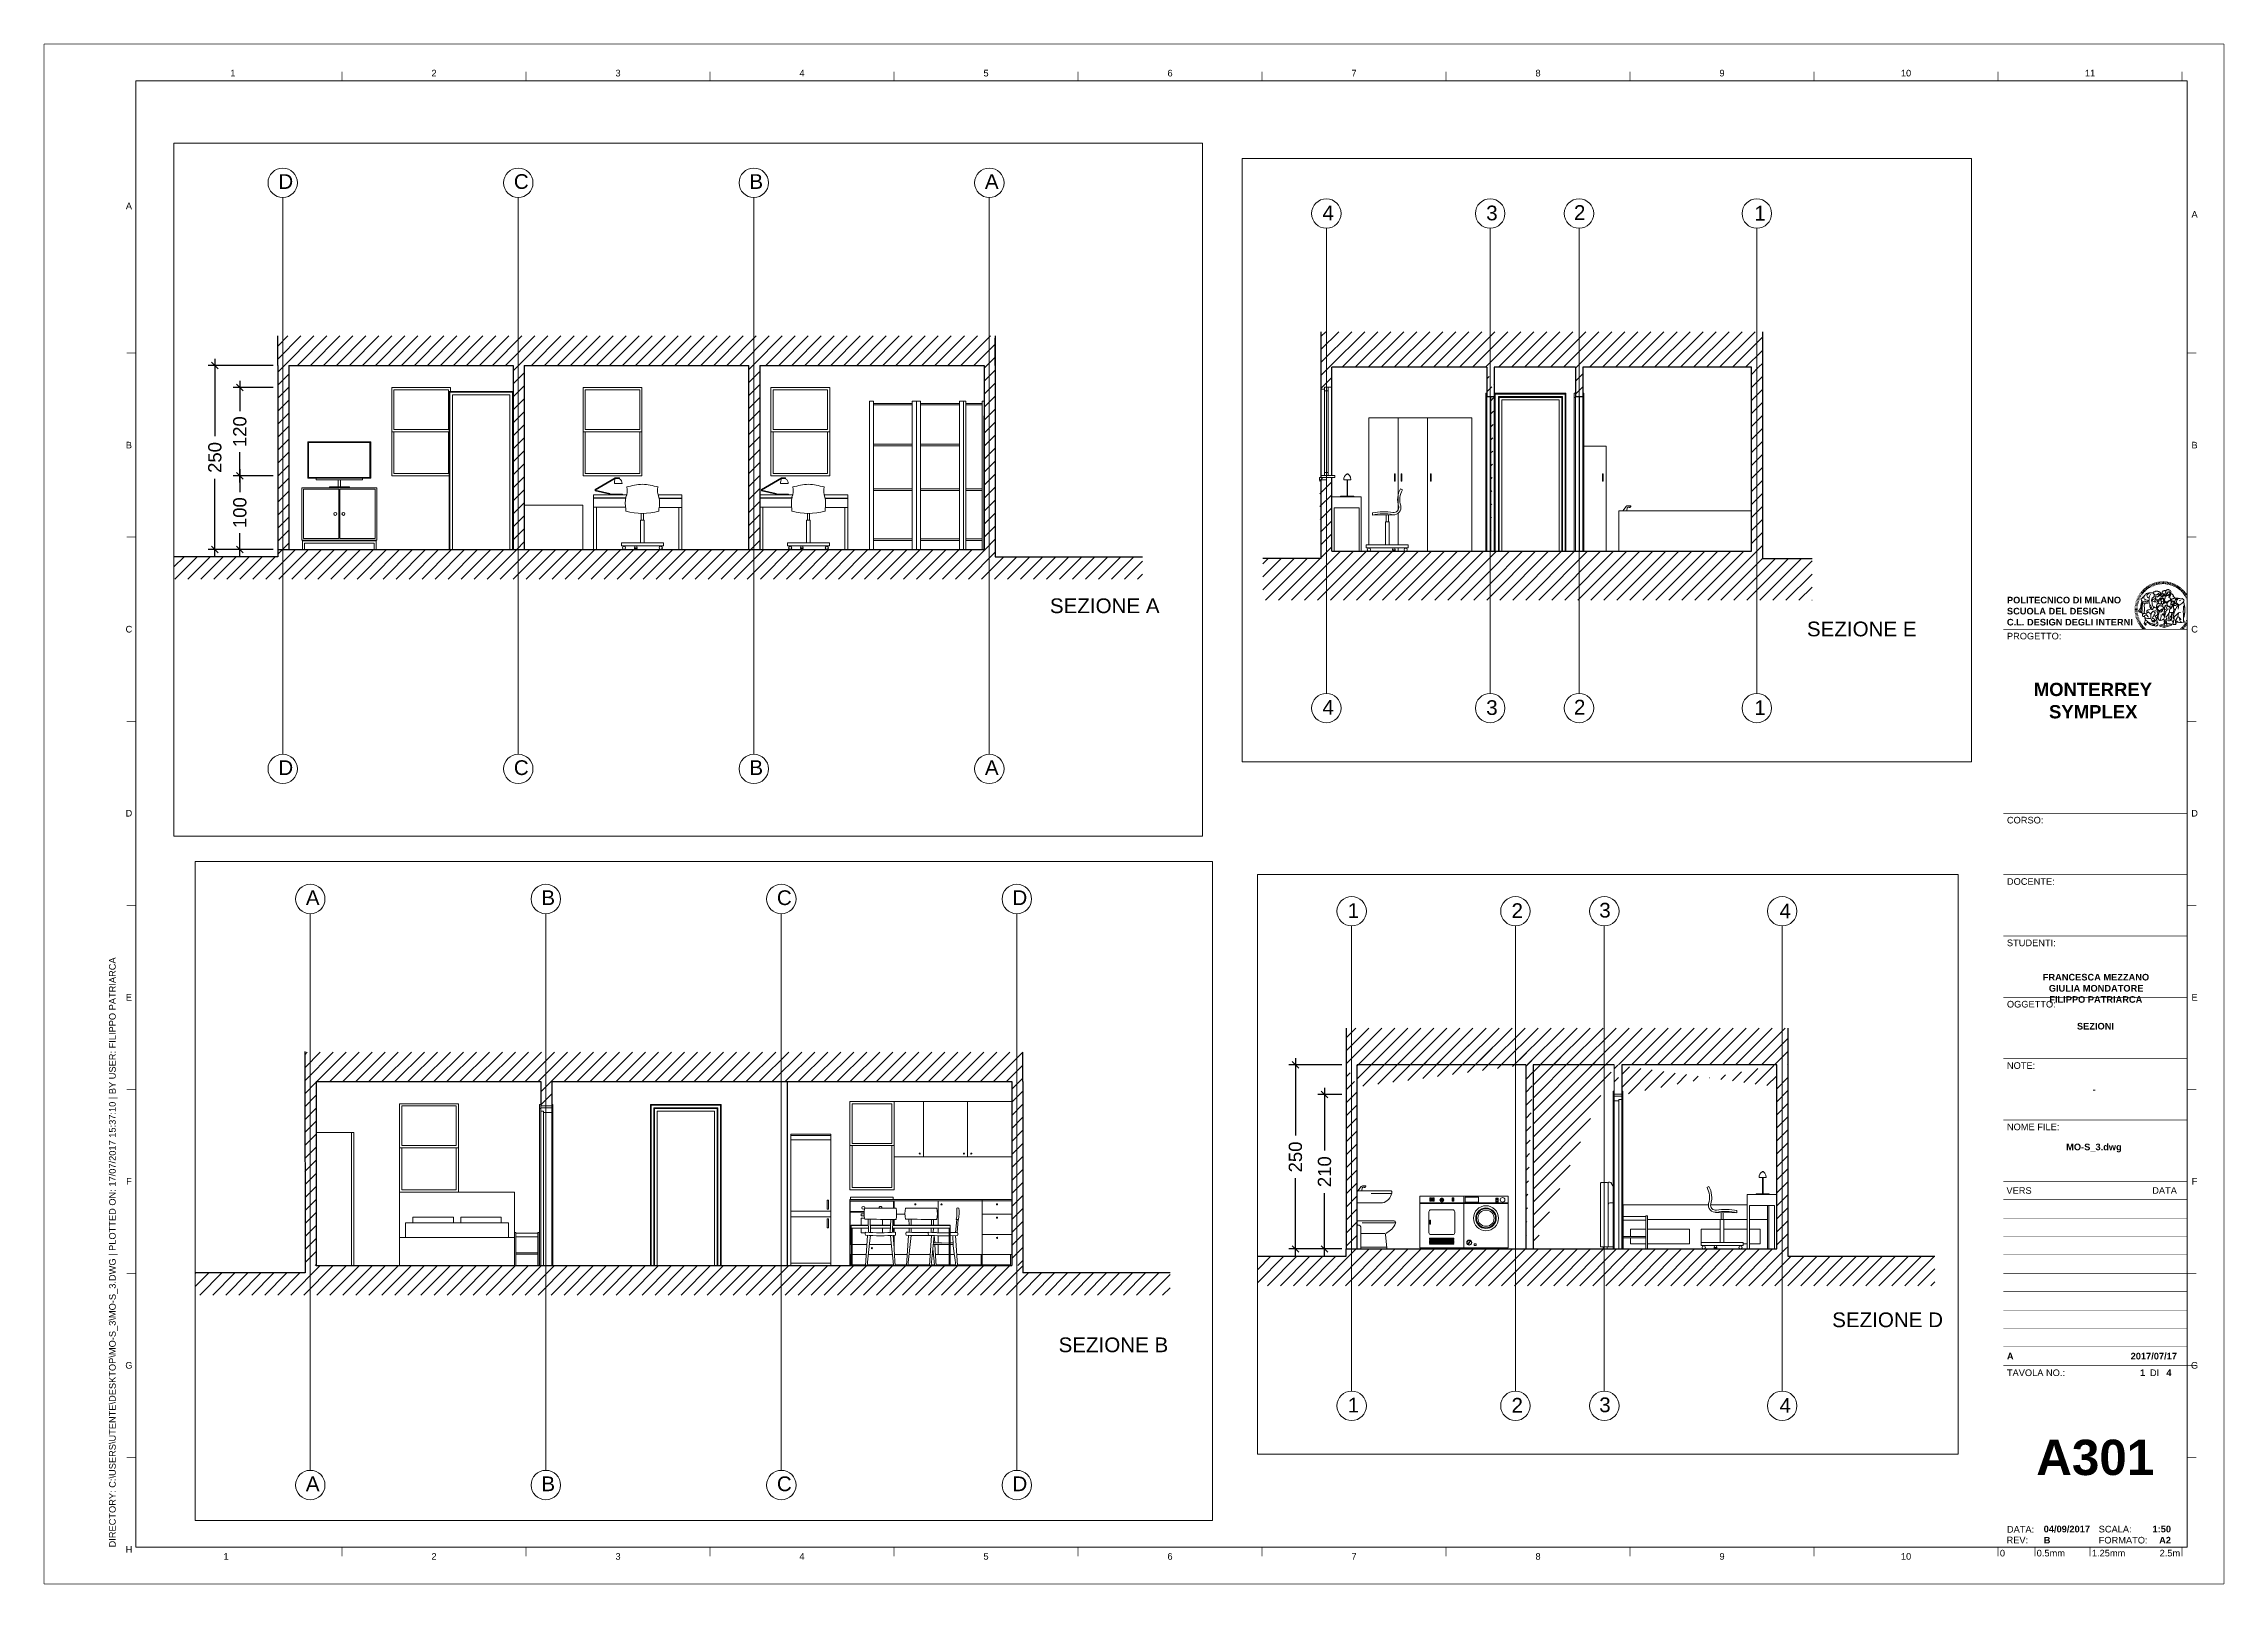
# Paper-space layout 'A000 (2)' of a CAD drawing. Header units: metres, sheet in millimetres. Extents: x 0 to 592, y 0 to 419.
# The model-space entities are those that its viewports show. They can reach past a viewport. Long polylines and large blocks are cut down to what shows.
import ezdxf
from ezdxf.enums import TextEntityAlignment as Align

# ---------------------------------------------------------------- set-up
doc = ezdxf.new("R2010")
doc.units = ezdxf.units.M
doc.header["$LTSCALE"] = 5
doc.header["$MEASUREMENT"] = 0
doc.set_wipeout_variables(frame=1)
doc.layers.get('0').update_dxf_attribs({"color": 30})
doc.layers.get('DEFPOINTS').update_dxf_attribs({"color": 210})
doc.layers.add('_AUX', color=210, linetype='Continuous', lineweight=18, plot=False)
doc.layers.add('G-ANNO-NPLT', color=210, linetype='Continuous', lineweight=18, plot=False)
for name, color, linetype, lineweight in [('A-ANNO-DIMS', 3, 'Continuous', 9), ('A-ANNO-SCRN', 30, 'Continuous', 9), ('A-ANNO-TEXT', 3, 'Continuous', 18), ('A-ELEV-MBE1', 7, 'Continuous', 25), ('A-ELEV-MBE2', 4, 'Continuous', 20), ('A-FURN', 8, 'Continuous', 18), ('A-SECT-MCUT', 2, 'Continuous', 30), ('G-ANNO-LOGO', 3, 'Continuous', 18), ('G-ANNO-TEXT', 3, 'Continuous', 18), ('G-ANNO-TTLB', 3, 'Continuous', 18)]:
    doc.layers.add(name, color=color, linetype=linetype, lineweight=lineweight)
doc.styles.add('ARIAL', font='arial.ttf')
doc.styles.add('ARIAL-BOLD', font='')
doc.styles.add('E-ARIAL', font='arial.ttf')
doc.styles.get('ARIAL-BOLD').set_extended_font_data('Arial', bold=True)
doc.dimstyles.new('TICK_36', dxfattribs={"dimtxt": 15, "dimasz": 3.6, "dimexe": 1.8, "dimexo": 1.2, "dimgap": 1.8, "dimtad": 0, "dimdec": 0, "dimzin": 0, "dimdsep": 46, "dimtxsty": 'ARIAL', "dimblk": 'OBLIQUE', "dimcen": 1.8, "dimdle": 1.8, "dimclrd": 256, "dimclrt": 256, "dimadec": 0, "dimazin": 0, "dimtfac": 1, "dimtdec": 0, "dimtmove": 1, "dimatfit": 3, "dimldrblk": 'OPEN90', "dimfxl": 1, "dimtfill": 1, "dimtolj": 1, "dimtzin": 0, "dimarcsym": 0})

psp = doc.layouts.new('A000 (2)')

# ---------------------------------------------------------------- texts
at = {"layer": 'G-ANNO-TEXT', "style": 'ARIAL'}
for s, p in [('1', (51.33, 410.49)), ('2', (105.98, 410.49)), ('3', (155.98, 410.49)), ('4', (205.98, 410.49)), ('5', (255.98, 410.49)), ('6', (305.98, 410.49)), ('7', (355.98, 410.49)), ('8', (405.98, 410.49)), ('9', (455.98, 410.49)), ('10', (505.98, 410.49)), ('11', (555.98, 410.49)), ('A', (23.07, 374.4)), ('A', (584.38, 372.12)), ('B', (23.07, 309.42)), ('B', (584.38, 309.42)), ('C', (23.07, 259.42)), ('D', (23.07, 209.42)), ('E', (23.07, 159.42)), ('F', (23.07, 109.42)), ('G', (23.07, 59.42)), ('H', (23.07, 9.42)), ('1', (49.47, 7.51)), ('2', (105.98, 7.51)), ('3', (155.98, 7.51)), ('4', (205.98, 7.51)), ('5', (255.98, 7.51)), ('6', (305.98, 7.51)), ('7', (355.98, 7.51)), ('8', (405.98, 7.51)), ('9', (455.98, 7.51)), ('10', (505.98, 7.51))]:
    psp.add_text(s, height=1.8, dxfattribs=at).set_placement(p, align=Align.MIDDLE_CENTER)
at = {"layer": 'G-ANNO-TEXT', "insert": (17.68, 9.95), "char_height": 1.8, "attachment_point": 1, "rotation": 90, "style": 'ARIAL'}
psp.add_mtext_dynamic_manual_height_columns('DIRECTORY: C:\\\\USERS\\\\UTENTE\\\\DESKTOP\\\\MO-S_3\\\\MO-S_3.DWG | PLOTTED ON: 17/07/2017 15:37:10 | BY USER: FILIPPO PATRIARCA', width=412.209, gutter_width=9, heights=[0], dxfattribs=at)

msp = doc.modelspace()

# ---------------------------------------------------------------- texts
at = {"layer": 'A-ANNO-TEXT', "char_height": 0.2, "attachment_point": 1, "style": 'ARIAL'}
for s, width, insert in [('A', 0.34021, (94.001, 51.671)), ('B', 0.34021, (97.201, 51.671)), ('C', 0.34021, (100.401, 51.671)), ('D', 0.34021, (103.601, 51.671)), ('SEZIONE B', 3.80072, (104.228, 45.597)), ('A', 0.34021, (94.001, 43.709)), ('B', 0.34021, (97.201, 43.709)), ('C', 0.34021, (100.401, 43.709)), ('D', 0.34021, (103.601, 43.709)), ('1', 0.34021, (62.226, 43.174)), ('2', 0.34021, (64.452, 43.173)), ('3', 0.34021, (65.644, 43.179)), ('4', 0.34021, (68.094, 43.17)), ('D', 0.34021, (94.001, 41.88)), ('C', 0.34021, (97.201, 41.88)), ('B', 0.34021, (100.401, 41.88)), ('A', 0.34021, (103.601, 41.88)), ('SEZIONE D', 3.80072, (68.809, 37.615)), ('1', 0.34021, (62.226, 36.456)), ('2', 0.34021, (64.452, 36.454)), ('3', 0.34021, (65.644, 36.46)), ('4', 0.34021, (68.094, 36.452)), ('SEZIONE A', 3.80072, (104.484, 36.117)), ('D', 0.34021, (94.001, 33.918)), ('C', 0.34021, (97.201, 33.918)), ('B', 0.34021, (100.401, 33.918)), ('A', 0.34021, (103.601, 33.918)), ('4', 0.34021, (62.226, 15.725)), ('3', 0.34021, (64.452, 15.724)), ('2', 0.34021, (65.644, 15.73)), ('1', 0.34021, (68.094, 15.721)), ('SEZIONE E', 3.80072, (68.809, 10.073)), ('4', 0.34021, (62.226, 9.007)), ('3', 0.34021, (64.452, 9.005)), ('2', 0.34021, (65.644, 9.011)), ('1', 0.34021, (68.094, 9.003))]:
    msp.add_mtext_dynamic_manual_height_columns(s, width=width, gutter_width=9, heights=[0], dxfattribs=dict(at, insert=insert))

# ---------------------------------------------------------------- blocks, each defined once
blk = doc.blocks.new('logoPolimi')
for p, q in [((-1.49, 1.84), (-1.36, 1.68)), ((-1.41, 1.91), (-1.28, 1.74)), ((-1.32, 1.97), (-1.2, 1.8)), ((-1.22, 2.03), (-1.11, 1.85)), ((-1.13, 2.09), (-1.03, 1.9)), ((-1.03, 2.14), (-0.94, 1.95)), ((-0.93, 2.18), (-0.84, 1.99)), ((-0.83, 2.22), (-0.75, 2.03)), ((-0.72, 2.26), (-0.66, 2.06)), ((-0.61, 2.29), (-0.56, 2.09)), ((-0.51, 2.32), (-0.46, 2.11)), ((-0.4, 2.34), (-0.36, 2.13)), ((-0.29, 2.35), (-0.26, 2.14)), ((-0.18, 2.36), (-0.16, 2.15)), ((-0.07, 2.37), (-0.06, 2.16)), ((0.04, 2.37), (0.04, 2.16)), ((0.15, 2.36), (0.14, 2.16)), ((0.26, 2.36), (0.24, 2.15)), ((0.37, 2.34), (0.34, 2.13)), ((0.48, 2.32), (0.44, 2.12)), ((0.59, 2.3), (0.54, 2.09)), ((0.69, 2.27), (0.63, 2.07)), ((0.8, 2.23), (0.73, 2.03)), ((0.9, 2.19), (0.82, 2)), ((1, 2.15), (0.91, 1.96)), ((1.1, 2.1), (1, 1.91)), ((1.2, 2.04), (1.09, 1.86)), ((1.29, 1.99), (1.18, 1.81)), ((1.38, 1.92), (1.26, 1.75)), ((1.47, 1.86), (1.34, 1.69)), ((-2.37, 0.12), (-2.16, 0.11)), ((-2.37, 0.01), (-2.16, 0.01)), ((-2.36, 0.23), (-2.15, 0.21)), ((-2.35, 0.34), (-2.14, 0.31)), ((-2.33, 0.45), (-2.12, 0.41)), ((-2.3, 0.55), (-2.1, 0.51)), ((-2.28, 0.66), (-2.07, 0.6)), ((-2.24, 0.77), (-2.04, 0.7)), ((-2.2, 0.87), (-2.01, 0.79)), ((-2.16, 0.97), (-1.97, 0.89)), ((-2.11, 1.07), (-1.93, 0.98)), ((-2.06, 1.17), (-1.88, 1.07)), ((-2.01, 1.26), (-1.83, 1.15)), ((-1.94, 1.36), (-1.77, 1.24)), ((-1.88, 1.45), (-1.71, 1.32)), ((-1.84, 0.03), (-1.82, 0.35)), ((-1.81, 1.53), (-1.65, 1.4)), ((-1.74, 1.61), (-1.58, 1.47)), ((-1.73, 0.59), (-1.73, 0.59)), ((-1.73, 0.59), (-1.73, 0.59)), ((-1.66, 1.69), (-1.51, 1.54)), ((-1.65, 0.57), (-1.65, 0.57)), ((-1.59, 1.12), (-1.59, 1.12)), ((-1.58, 1.77), (-1.44, 1.61)), ((-1.51, 0.55), (-1.51, 0.55)), ((-1.51, 0.55), (-1.51, 0.55)), ((-1.31, 0.79), (-1.21, 0.75)), ((-1.21, 0.75), (-1.31, 0.79)), ((-1.21, 0.75), (-1.31, 0.79)), ((-1.21, 0.75), (-1.21, 0.75)), ((-1.21, 0.75), (-1.21, 0.75)), ((-1.19, 0.76), (-1.19, 0.76)), ((-1.19, 0.76), (-1.19, 0.76)), ((-1.17, 0.99), (-1.18, 0.99)), ((-1.18, 0.99), (-1.17, 0.99)), ((-1.16, 0.57), (-1.16, 0.57)), ((-1.16, 0.57), (-1.16, 0.57)), ((-1.1, 0.01), (-0.99, 0.06)), ((-0.99, 0.06), (-1.1, 0.01)), ((-0.99, 0.06), (-1.1, 0.01)), ((-0.99, 0.06), (-0.99, 0.06)), ((-0.99, 0.06), (-0.99, 0.06)), ((-0.97, 0.79), (-0.98, 0.79)), ((-0.89, 0.84), (-0.97, 0.79)), ((-0.97, 0.79), (-0.89, 0.84)), ((-0.96, 1.41), (-0.96, 1.41)), ((-0.96, 1.41), (-0.96, 1.41)), ((-0.89, 0.84), (-0.82, 0.87)), ((-0.82, 0.87), (-0.89, 0.84)), ((-0.89, 0.84), (-0.82, 0.87)), ((-0.88, 0.83), (-0.89, 0.84)), ((-0.85, 1.39), (-0.85, 1.39)), ((-0.85, 1.39), (-0.85, 1.39)), ((-0.84, 0.14), (-0.84, 0.14)), ((-0.77, 1.08), (-0.78, 1.08)), ((-0.78, 1.08), (-0.77, 1.08)), ((-0.61, 1.12), (-0.77, 1.08)), ((-0.77, 1.08), (-0.61, 1.12)), ((-0.77, 1.08), (-0.61, 1.12)), ((-0.75, 1.3), (-0.76, 1.29)), ((-0.76, 1.29), (-0.75, 1.3)), ((-0.65, 0.99), (-0.7, 0.96)), ((-0.69, 0.18), (-0.68, 0.18)), ((-0.66, 0.93), (-0.66, 0.93)), ((-0.66, 0.93), (-0.64, 0.93)), ((-0.66, 0.93), (-0.66, 0.93)), ((-0.66, 0.93), (-0.66, 0.93)), ((-0.63, 1.01), (-0.63, 1.01)), ((-0.63, 1.01), (-0.62, 1.01)), ((-0.63, 0.66), (-0.63, 0.66)), ((-0.6, 1.12), (-0.61, 1.12)), ((-0.61, 1.12), (-0.6, 1.12)), ((-0.61, 1.12), (-0.6, 1.12)), ((-0.61, 0.86), (-0.57, 0.85)), ((-0.57, 0.85), (-0.61, 0.86)), ((-0.61, 0.86), (-0.57, 0.85)), ((-0.53, 1.08), (-0.6, 1.12)), ((-0.6, 1.12), (-0.6, 1.11)), ((-0.6, 1.12), (-0.53, 1.08)), ((-0.57, 0.8), (-0.59, 0.8)), ((-0.57, 0.85), (-0.53, 0.84)), ((-0.57, 0.85), (-0.57, 0.85)), ((-0.57, 0.85), (-0.57, 0.85)), ((-0.57, 0.85), (-0.53, 0.84)), ((-0.56, 0.29), (-0.49, 0.48)), ((-0.56, 0.14), (-0.56, 0.29)), ((-0.5, 0.11), (-0.56, 0.14)), ((-0.53, 0.84), (-0.51, 0.84)), ((-0.53, 0.84), (-0.51, 0.84)), ((-0.53, 0.84), (-0.53, 0.84)), ((-0.51, 0.11), (-0.51, 0.11)), ((-0.51, 0.11), (-0.51, 0.11)), ((-0.34, 0.33), (-0.5, 0.11)), ((-0.49, 0.48), (-0.41, 0.55)), ((-0.42, 0.8), (-0.47, 0.79)), ((-0.42, 0.8), (-0.47, 0.79)), ((-0.47, 0.79), (-0.45, 0.76)), ((-0.47, 0.79), (-0.45, 0.76)), ((-0.45, 1.14), (-0.42, 1.11)), ((-0.42, 1.26), (-0.36, 1.22)), ((-0.41, 0.55), (-0.34, 0.49)), ((-0.4, 1.37), (-0.38, 1.38)), ((-0.39, 1.37), (-0.4, 1.37)), ((-0.35, 1.33), (-0.4, 1.37)), ((-0.39, 1.24), (-0.4, 1.23)), ((-0.38, 1.14), (-0.38, 1.14)), ((-0.34, 0.49), (-0.09, 0.48)), ((-0.16, 0.32), (-0.34, 0.33)), ((-0.14, 0.32), (-0.31, 0.34)), ((-0.28, 1.3), (-0.29, 1.3)), ((-0.28, 1.3), (-0.28, 1.3)), ((-0.16, 1.24), (-0.16, 1.25)), ((-0.16, 1.25), (-0.16, 1.25)), ((-0.16, 0.49), (-0.14, 0.64)), ((-0.06, 0.27), (-0.16, 0.32)), ((-0.1, 0.88), (-0.09, 0.87)), ((-0.08, 1.37), (-0.08, 1.38)), ((-0.08, 1.23), (-0.05, 1.21)), ((-0.05, 1.21), (-0.08, 1.23)), ((-0.08, 1.23), (-0.05, 1.21)), ((-0.03, 0.26), (-0.06, 0.27)), ((-0.05, 1.21), (-0.04, 1.21)), ((-0.04, 1.21), (-0.05, 1.21)), ((-0.04, 1.21), (-0.04, 1.21)), ((-0.04, 1.21), (-0.04, 1.21)), ((-0.04, 0.48), (-0.03, 0.26)), ((0.03, 1.15), (0.03, 1.15)), ((0.03, 0.66), (0.03, 0.67)), ((0.07, 0.58), (0.07, 0.57)), ((0.1, 1.18), (0.1, 1.18)), ((0.1, 0.84), (0.1, 0.84)), ((0.13, 1.32), (0.17, 1.19)), ((0.14, 0.71), (0.34, 0.65)), ((0.31, 0.56), (0.17, 0.63)), ((0.27, 1.61), (0.27, 1.61)), ((0.27, 1.61), (0.27, 1.61)), ((0.27, 1.61), (0.27, 1.61)), ((0.29, 1.29), (0.29, 1.29)), ((0.29, 1.29), (0.29, 1.29)), ((0.29, 1.29), (0.29, 1.29)), ((0.29, 1.29), (0.29, 1.29)), ((0.33, 0.49), (0.34, 0.49)), ((0.33, 0.03), (0.35, 0.03)), ((0.33, 0.03), (0.35, 0.03)), ((0.34, 0.65), (0.34, 0.64)), ((0.35, 0.03), (0.57, 0.06)), ((0.35, 0.03), (0.57, 0.06)), ((0.35, 0.03), (0.35, 0.03)), ((0.35, 0.03), (0.35, 0.03)), ((0.38, 1.36), (0.37, 1.35)), ((0.38, 0.34), (0.37, 0.34)), ((0.38, 0.34), (0.38, 0.34)), ((0.43, 0.67), (0.39, 0.64)), ((0.49, 1.05), (0.51, 1.13)), ((0.51, 1.13), (0.49, 1.05)), ((0.49, 1.05), (0.51, 1.13)), ((0.51, 1.31), (0.5, 1.29)), ((0.51, 1.13), (0.52, 1.23)), ((0.52, 1.23), (0.51, 1.23)), ((0.51, 1.23), (0.52, 1.23)), ((0.52, 1.23), (0.51, 1.13)), ((0.51, 1.13), (0.52, 1.23)), ((0.52, 1.24), (0.6, 1.37)), ((0.52, 1.23), (0.6, 1.36)), ((0.6, 1.36), (0.52, 1.23)), ((0.52, 1.23), (0.52, 1.23)), ((0.52, 1.23), (0.52, 1.24)), ((0.52, 1.23), (0.52, 1.23)), ((0.55, 1.07), (0.53, 1.06)), ((0.53, 1.04), (0.53, 1.06)), ((0.53, 1.05), (0.53, 1.04)), ((0.54, 0.3), (0.63, 0.32)), ((0.54, -0.08), (0.61, 0.06)), ((0.61, 0.06), (0.54, -0.08)), ((0.54, -0.08), (0.61, 0.06)), ((0.56, 0.19), (0.59, 0.21)), ((0.57, 1.07), (0.57, 1.07)), ((0.57, 1.07), (0.57, 1.07)), ((0.57, 1.07), (0.57, 1.07)), ((0.57, 1.07), (0.57, 1.07)), ((0.57, 1.07), (0.57, 1.07)), ((0.57, 1.07), (0.57, 1.07)), ((0.57, 1.07), (0.57, 1.07)), ((0.58, 0.3), (0.59, 0.29)), ((0.59, 0.78), (0.59, 0.79)), ((0.59, 0.79), (0.59, 0.79)), ((0.59, 0.79), (0.59, 0.79)), ((0.59, 0.79), (0.59, 0.78)), ((0.61, 0.06), (0.6, 0.07)), ((0.6, 0.07), (0.61, 0.06)), ((0.61, 0.06), (0.61, 0.07)), ((0.62, 0.21), (0.65, 0.22)), ((0.64, 1.37), (0.65, 1.37)), ((0.69, 0.86), (0.68, 0.86)), ((0.68, 0.86), (0.69, 0.86)), ((0.68, 0.76), (0.68, 0.76)), ((0.76, 0.26), (0.76, 0.26)), ((0.82, 0.35), (0.84, 0.36)), ((0.82, 0.35), (0.82, 0.35)), ((0.84, 0.36), (0.84, 0.37)), ((0.85, 0.34), (1.05, 0.35)), ((0.93, 1.05), (0.93, 1.05)), ((0.93, 1.05), (0.93, 1.05)), ((0.93, 1.05), (0.93, 1.04)), ((0.93, 1.05), (0.93, 1.05)), ((0.97, 0.66), (0.96, 0.66)), ((1.01, 0.97), (0.98, 0.96)), ((1.17, 0.96), (1.17, 0.95)), ((1.17, 0.95), (1.17, 0.95)), ((1.34, 0.37), (1.26, 0.04)), ((1.27, 0.37), (1.27, 0.38)), ((1.28, 0.95), (1.28, 0.95)), ((1.37, 0.73), (1.46, 0.81)), ((1.41, 0.4), (1.41, 0.41)), ((1.56, 1.79), (1.42, 1.63)), ((1.64, 1.71), (1.49, 1.56)), ((1.49, 0.9), (1.57, 0.92)), ((1.72, 1.63), (1.56, 1.49)), ((1.67, 0.6), (1.57, 0.53)), ((1.79, 1.55), (1.63, 1.41)), ((1.86, 1.47), (1.7, 1.34)), ((1.93, 1.38), (1.76, 1.26)), ((1.99, 1.29), (1.81, 1.17)), ((2.05, 1.19), (1.87, 1.09)), ((2.1, 1.1), (1.92, 1)), ((2.15, 1), (1.96, 0.91)), ((2.19, 0.9), (2, 0.82)), ((2.23, 0.79), (2.04, 0.72)), ((2.27, 0.69), (2.07, 0.63)), ((2.3, 0.58), (2.09, 0.53)), ((2.32, 0.47), (2.12, 0.43)), ((2.34, 0.37), (2.13, 0.33)), ((2.36, 0.26), (2.15, 0.23)), ((2.37, 0.15), (2.16, 0.13)), ((2.37, 0.04), (2.16, 0.03)), ((-2.37, -0.1), (-2.16, -0.09)), ((-2.36, -0.21), (-2.15, -0.19)), ((-2.35, -0.32), (-2.14, -0.29)), ((-2.33, -0.43), (-2.12, -0.39)), ((-2.31, -0.54), (-2.1, -0.49)), ((-2.28, -0.65), (-2.08, -0.59)), ((-2.25, -0.75), (-2.05, -0.69)), ((-2.21, -0.86), (-2.02, -0.78)), ((-2.17, -0.96), (-1.98, -0.87)), ((-2.12, -1.06), (-1.93, -0.96)), ((-2.07, -1.16), (-1.89, -1.05)), ((-2.04, -0.15), (-1.97, -0.2)), ((-2.01, -1.25), (-1.84, -1.14)), ((-1.95, -1.34), (-1.78, -1.22)), ((-1.89, -1.43), (-1.72, -1.31)), ((-1.82, -1.52), (-1.66, -1.38)), ((-1.75, -1.6), (-1.59, -1.46)), ((-1.67, -1.68), (-1.52, -1.53)), ((-1.58, -0.12), (-1.6, -0.18)), ((-1.6, -0.18), (-1.58, -0.28)), ((-1.57, -0.54), (-1.59, -0.54)), ((-1.59, -0.54), (-1.59, -0.54)), ((-1.59, -1.76), (-1.45, -1.6)), ((-1.56, -0.32), (-1.56, -0.31)), ((-1.56, -0.31), (-1.56, -0.31)), ((-1.53, -0.65), (-1.53, -0.65)), ((-1.53, -0.65), (-1.53, -0.65)), ((-1.51, -1.83), (-1.37, -1.67)), ((-1.48, -0.86), (-1.48, -0.85)), ((-1.42, -0.37), (-1.42, -0.37)), ((-1.42, -1.9), (-1.29, -1.73)), ((-1.38, -0.46), (-1.38, -0.46)), ((-1.33, -1.96), (-1.21, -1.79)), ((-1.31, -0.24), (-1.31, -0.23)), ((-1.31, -0.23), (-1.31, -0.24)), ((-1.23, -0.19), (-1.23, -0.19)), ((-1.23, -0.19), (-1.23, -0.19)), ((-1.23, -0.19), (-1.23, -0.19)), ((-1.23, -0.19), (-1.23, -0.19)), ((-1.01, -0.39), (-1.02, -0.39)), ((-1.02, -0.39), (-1.01, -0.39)), ((-1.02, -0.7), (-1.02, -0.7)), ((-1.02, -0.7), (-1.02, -0.7)), ((-1.02, -0.7), (-1.02, -0.7)), ((-0.79, -0.51), (-0.83, -0.58)), ((-0.83, -0.58), (-0.79, -0.51)), ((-0.83, -0.58), (-0.79, -0.51)), ((-0.78, -1.05), (-0.83, -0.94)), ((-0.83, -0.94), (-0.78, -1.05)), ((-0.83, -0.94), (-0.83, -0.94)), ((-0.83, -0.94), (-0.78, -1.05)), ((-0.82, -1.23), (-0.82, -1.23)), ((-0.82, -1.23), (-0.77, -1.23)), ((-0.77, -1.23), (-0.82, -1.23)), ((-0.82, -1.23), (-0.82, -1.23)), ((-0.77, -1.23), (-0.82, -1.23)), ((-0.75, -0.96), (-0.8, -0.89)), ((-0.8, -0.89), (-0.79, -0.92)), ((-0.79, -0.92), (-0.8, -0.89)), ((-0.8, -0.89), (-0.75, -0.96)), ((-0.79, -0.92), (-0.8, -0.89)), ((-0.8, -0.89), (-0.8, -0.89)), ((-0.8, -0.89), (-0.75, -0.96)), ((-0.79, -0.92), (-0.78, -0.95)), ((-0.78, -0.95), (-0.79, -0.92)), ((-0.78, -0.95), (-0.79, -0.92)), ((-0.77, -0.49), (-0.78, -0.48)), ((-0.78, -0.48), (-0.77, -0.49)), ((-0.78, -0.95), (-0.76, -1)), ((-0.76, -1), (-0.78, -0.95)), ((-0.76, -1), (-0.78, -0.95)), ((-0.71, -0.89), (-0.75, -0.87)), ((-0.75, -0.87), (-0.71, -0.89)), ((-0.75, -0.87), (-0.71, -0.89)), ((-0.72, -1.01), (-0.75, -0.96)), ((-0.75, -0.96), (-0.72, -1.01)), ((-0.75, -0.96), (-0.72, -1.01)), ((-0.64, -0.93), (-0.71, -0.89)), ((-0.71, -0.89), (-0.64, -0.93)), ((-0.71, -0.89), (-0.64, -0.93)), ((-0.66, -0.53), (-0.66, -0.53)), ((-0.66, -0.53), (-0.66, -0.53)), ((-0.66, -0.53), (-0.66, -0.53)), ((-0.39, -0.81), (-0.51, -0.69)), ((-0.51, -1.04), (-0.5, -1.04)), ((-0.48, -0.42), (-0.48, -0.42)), ((-0.48, -0.42), (-0.48, -0.42)), ((-0.48, -0.42), (-0.48, -0.42)), ((-0.41, -0.51), (-0.41, -0.51)), ((-0.38, -0.05), (-0.39, -0.12)), ((-0.39, -0.12), (-0.37, -0.1)), ((-0.35, -0.14), (-0.37, -0.08)), ((-0.37, -0.09), (-0.37, -0.09)), ((-0.33, -0.12), (-0.35, -0.14)), ((-0.32, -0.14), (-0.35, -0.14)), ((-0.35, -0.18), (-0.34, -0.22)), ((-0.34, -0.08), (-0.29, -0.16)), ((-0.34, -0.22), (-0.34, -0.22)), ((-0.27, -0.17), (-0.32, -0.14)), ((-0.25, -0.91), (-0.26, -0.9)), ((-0.26, -1.29), (0.1, -1.2)), ((0.1, -1.2), (-0.26, -1.29)), ((0.08, -1.4), (-0.26, -1.29)), ((-0.26, -1.29), (0.08, -1.4)), ((-0.26, -1.38), (-0.26, -1.29)), ((-0.26, -1.29), (-0.26, -1.29)), ((-0.26, -1.29), (-0.26, -1.38)), ((-0.26, -1.29), (0.08, -1.4)), ((-0.26, -1.29), (-0.26, -1.29)), ((0.08, -1.49), (-0.26, -1.38)), ((-0.26, -1.38), (0.09, -1.49)), ((-0.14, -0.15), (-0.16, -0.13)), ((-0.11, -0.04), (-0.12, -0.05)), ((-0.04, -0.41), (-0.01, -0.44)), ((-0.01, -0.44), (-0.04, -0.41)), ((-0.04, -0.41), (-0.01, -0.44)), ((0.07, -0.84), (0.07, -0.84)), ((0.07, -0.84), (0.07, -0.84)), ((0.1, -1.2), (0.08, -1.32)), ((0.08, -1.32), (0.13, -1.2)), ((0.08, -1.4), (0.72, -1.22)), ((0.72, -1.22), (0.08, -1.4)), ((0.08, -1.4), (0.72, -1.22)), ((0.72, -1.31), (0.08, -1.49)), ((0.08, -1.44), (0.08, -1.4)), ((0.08, -1.4), (0.08, -1.44)), ((0.08, -1.4), (0.08, -1.49)), ((0.08, -1.49), (0.08, -1.44)), ((0.08, -1.44), (0.08, -1.44)), ((0.08, -1.44), (0.08, -1.45)), ((0.08, -1.45), (0.08, -1.46)), ((0.08, -1.46), (0.08, -1.49)), ((0.1, -1.01), (0.09, -0.86)), ((0.1, -1.01), (0.09, -0.86)), ((0.09, -1.49), (0.72, -1.31)), ((0.1, -1.2), (0.12, -1.04)), ((0.12, -1.04), (0.1, -1.2)), ((0.13, -1.2), (0.1, -1.2)), ((0.1, -1.2), (0.13, -1.2)), ((0.13, -1.2), (0.1, -1.2)), ((0.1, -1.2), (0.1, -1.2)), ((0.11, -0.44), (0.11, -0.44)), ((0.11, -0.44), (0.11, -0.44)), ((0.12, -0.21), (0.12, -0.21)), ((0.12, -0.21), (0.12, -0.21)), ((0.12, -0.21), (0.12, -0.21)), ((0.12, -0.21), (0.12, -0.21)), ((0.12, -0.21), (0.12, -0.21)), ((0.12, -0.21), (0.12, -0.21)), ((0.12, -0.21), (0.12, -0.21)), ((0.12, -0.21), (0.12, -0.21)), ((0.12, -0.21), (0.12, -0.21)), ((0.12, -0.21), (0.12, -0.21)), ((0.12, -0.21), (0.12, -0.21)), ((0.12, -0.21), (0.12, -0.21)), ((0.12, -0.21), (0.12, -0.21)), ((0.12, -0.56), (0.14, -0.53)), ((0.14, -0.53), (0.12, -0.56)), ((0.12, -0.56), (0.14, -0.53)), ((0.12, -1.04), (0.12, -1.04)), ((0.12, -1.04), (0.12, -1.04)), ((0.12, -1.04), (0.12, -1.04)), ((0.21, -0.99), (0.13, -1.2)), ((0.13, -1.2), (0.21, -0.99)), ((0.36, -1.14), (0.13, -1.2)), ((0.13, -1.2), (0.26, -1.17)), ((0.14, -0.53), (0.16, -0.49)), ((0.16, -0.49), (0.14, -0.53)), ((0.14, -0.53), (0.16, -0.49)), ((0.16, -0.49), (0.16, -0.49)), ((0.16, -0.49), (0.16, -0.49)), ((0.28, -1.19), (0.21, -0.99)), ((0.21, -0.99), (0.31, -1.27)), ((0.24, -0.17), (0.24, -0.16)), ((0.24, -0.16), (0.24, -0.17)), ((0.25, -0.84), (0.25, -0.88)), ((0.25, -0.88), (0.25, -0.84)), ((0.25, -0.88), (0.25, -0.84)), ((0.25, -0.88), (0.29, -1.17)), ((0.26, -0.88), (0.25, -0.88)), ((0.31, -1.27), (0.25, -0.88)), ((0.26, -1.17), (0.28, -1.16)), ((0.28, -1.16), (0.36, -1.14)), ((0.29, -1.17), (0.28, -1.19)), ((0.36, -1.14), (0.72, -1.22)), ((0.72, -1.22), (0.36, -1.14)), ((0.49, -0.31), (0.49, -0.31)), ((0.49, -0.31), (0.49, -0.31)), ((0.5, -0.27), (0.5, -0.27)), ((0.51, -0.27), (0.51, -0.27)), ((0.72, -0.81), (0.75, -0.89)), ((0.72, -1.22), (0.72, -1.31)), ((0.72, -1.31), (0.72, -1.22)), ((0.74, -0.23), (0.74, -0.23)), ((0.74, -0.23), (0.75, -0.24)), ((0.75, -0.23), (0.75, -0.23)), ((0.86, -0.25), (0.82, -0.34)), ((0.87, -0.22), (0.86, -0.23)), ((0.87, -0.22), (0.86, -0.25)), ((0.96, -0.58), (0.96, -0.57)), ((1.05, -1.05), (1.04, -1.05)), ((1.28, -2), (1.17, -1.82)), ((1.37, -1.93), (1.25, -1.76)), ((1.31, -0.27), (1.3, -0.26)), ((1.3, -0.26), (1.3, -0.26)), ((1.3, -0.26), (1.3, -0.26)), ((1.3, -0.26), (1.31, -0.27)), ((1.3, -0.26), (1.3, -0.26)), ((1.46, -1.87), (1.33, -1.7)), ((1.54, -1.8), (1.41, -1.64)), ((1.63, -1.72), (1.48, -1.57)), ((1.71, -1.65), (1.55, -1.5)), ((1.78, -1.57), (1.62, -1.43)), ((1.85, -1.48), (1.69, -1.35)), ((1.92, -1.39), (1.75, -1.27)), ((1.98, -1.3), (1.81, -1.19)), ((2.04, -1.21), (1.86, -1.1)), ((2.09, -1.11), (1.91, -1.01)), ((2.14, -1.01), (1.95, -0.92)), ((2.19, -0.91), (1.99, -0.83)), ((2.23, -0.81), (2.03, -0.74)), ((2.26, -0.7), (2.06, -0.64)), ((2.29, -0.6), (2.09, -0.55)), ((2.32, -0.49), (2.11, -0.45)), ((2.34, -0.38), (2.13, -0.35)), ((2.35, -0.27), (2.15, -0.25)), ((2.37, -0.08), (2.16, -0.07)), ((2.36, -0.16), (2.16, -0.15)), ((-1.24, -2.02), (-1.13, -1.84)), ((-1.14, -2.08), (-1.04, -1.89)), ((-1.04, -2.13), (-0.95, -1.94)), ((-0.94, -2.18), (-0.86, -1.98)), ((-0.84, -2.22), (-0.77, -2.02)), ((-0.74, -2.25), (-0.67, -2.05)), ((-0.63, -2.29), (-0.57, -2.08)), ((-0.52, -2.31), (-0.48, -2.11)), ((-0.42, -2.33), (-0.38, -2.13)), ((-0.31, -2.35), (-0.28, -2.14)), ((-0.2, -2.36), (-0.18, -2.15)), ((-0.09, -2.37), (-0.08, -2.16)), ((0.03, -2.37), (0.02, -2.16)), ((0.14, -2.37), (0.12, -2.16)), ((0.25, -2.36), (0.22, -2.15)), ((0.35, -2.34), (0.32, -2.14)), ((0.46, -2.32), (0.42, -2.12)), ((0.57, -2.3), (0.52, -2.1)), ((0.68, -2.27), (0.62, -2.07)), ((0.78, -2.24), (0.71, -2.04)), ((0.89, -2.2), (0.81, -2)), ((0.99, -2.15), (0.9, -1.96)), ((1.09, -2.11), (0.99, -1.92)), ((1.19, -2.05), (1.08, -1.87))]:
    blk.add_line(p, q)
for points in [[(-1.9, 0.12), (-1.94, 0.02), (-2.05, -0.09), (-2.05, -0.09)], [(-1.86, 0.38), (-1.86, 0.38), (-1.87, 0.19), (-1.9, 0.12)], [(-1.76, 0.6), (-1.76, 0.6), (-1.84, 0.57), (-1.86, 0.38)], [(-1.86, -0.04), (-1.84, 0.02), (-1.84, 0.03), (-1.84, 0.03)], [(-1.82, 0.78), (-1.83, 0.8), (-1.85, 0.86), (-1.83, 0.88)], [(-1.82, 0.78), (-1.83, 0.8), (-1.85, 0.86), (-1.83, 0.88)], [(-1.83, 0.88), (-1.81, 0.9), (-1.76, 0.96), (-1.76, 0.96)], [(-1.83, 0.88), (-1.81, 0.9), (-1.76, 0.96), (-1.76, 0.96)], [(-1.76, 0.6), (-1.83, 0.7), (-1.78, 0.74), (-1.78, 0.74)], [(-1.78, 0.74), (-1.79, 0.74), (-1.83, 0.7), (-1.76, 0.6)], [(-1.78, 0.74), (-1.8, 0.76), (-1.81, 0.78), (-1.82, 0.78)], [(-1.78, 0.74), (-1.8, 0.76), (-1.81, 0.78), (-1.82, 0.78)], [(-1.82, 0.35), (-1.81, 0.5), (-1.73, 0.59), (-1.73, 0.59)], [(-1.82, -0.19), (-1.73, -0.07), (-1.75, 0.14), (-1.75, 0.3)], [(-1.75, 0.33), (-1.75, 0.17), (-1.73, -0.05), (-1.8, -0.17)], [(-1.78, 0.74), (-1.75, 0.72), (-1.72, 0.69), (-1.68, 0.7)], [(-1.68, 0.7), (-1.72, 0.69), (-1.75, 0.72), (-1.78, 0.74)], [(-1.68, 0.7), (-1.72, 0.69), (-1.75, 0.72), (-1.78, 0.74)], [(-1.78, 0.74), (-1.78, 0.74), (-1.78, 0.74), (-1.78, 0.74)], [(-1.76, 0.96), (-1.68, 1.1), (-1.59, 1.12), (-1.59, 1.12)], [(-1.76, 0.96), (-1.68, 1.1), (-1.6, 1.12), (-1.6, 1.12)], [(-1.73, 0.59), (-1.74, 0.59), (-1.75, 0.6), (-1.76, 0.6)], [(-1.73, 0.59), (-1.74, 0.59), (-1.75, 0.6), (-1.76, 0.6)], [(-1.75, 0.3), (-1.76, 0.47), (-1.65, 0.57), (-1.65, 0.57)], [(-1.65, 0.57), (-1.65, 0.57), (-1.76, 0.5), (-1.75, 0.33)], [(-1.65, 0.57), (-1.68, 0.58), (-1.7, 0.58), (-1.73, 0.59)], [(-1.65, 0.57), (-1.68, 0.58), (-1.7, 0.58), (-1.73, 0.59)], [(-1.5, 0.71), (-1.53, 0.74), (-1.61, 0.71), (-1.68, 0.7)], [(-1.68, 0.7), (-1.61, 0.71), (-1.53, 0.73), (-1.5, 0.71)], [(-1.5, 0.71), (-1.53, 0.73), (-1.61, 0.71), (-1.68, 0.7)], [(-1.51, 0.55), (-1.56, 0.56), (-1.61, 0.56), (-1.65, 0.57)], [(-1.65, 0.57), (-1.61, 0.56), (-1.56, 0.56), (-1.51, 0.55)], [(-1.51, 0.55), (-1.56, 0.56), (-1.61, 0.56), (-1.65, 0.57)], [(-1.59, 1.12), (-1.6, 1.06), (-1.61, 0.99), (-1.61, 0.97)], [(-1.61, 0.97), (-1.61, 0.99), (-1.6, 1.06), (-1.59, 1.12)], [(-1.61, 0.97), (-1.61, 0.99), (-1.6, 1.06), (-1.59, 1.12)], [(-1.61, 0.97), (-1.61, 0.95), (-1.56, 0.88), (-1.54, 0.87)], [(-1.54, 0.87), (-1.56, 0.88), (-1.61, 0.95), (-1.61, 0.97)], [(-1.54, 0.87), (-1.56, 0.88), (-1.61, 0.96), (-1.61, 0.97)], [(-1.59, 1.12), (-1.59, 1.13), (-1.59, 1.15), (-1.58, 1.16)], [(-1.59, 1.12), (-1.59, 1.13), (-1.59, 1.15), (-1.58, 1.16)], [(-1.58, 1.16), (-1.57, 1.21), (-1.52, 1.23), (-1.49, 1.25)], [(-1.58, 1.16), (-1.57, 1.21), (-1.52, 1.23), (-1.49, 1.25)], [(-1.58, 0.36), (-1.58, 0.48), (-1.51, 0.55), (-1.51, 0.55)], [(-1.51, 0.55), (-1.51, 0.55), (-1.58, 0.48), (-1.58, 0.36)], [(-1.51, 0.55), (-1.51, 0.55), (-1.58, 0.48), (-1.58, 0.36)], [(-1.55, 0.04), (-1.55, 0.08), (-1.58, 0.25), (-1.58, 0.36)], [(-1.58, 0.36), (-1.58, 0.25), (-1.55, 0.08), (-1.55, 0.04)], [(-1.58, 0.36), (-1.58, 0.25), (-1.55, 0.08), (-1.55, 0.04)], [(-1.58, -0.12), (-1.57, -0.06), (-1.55, 0.02), (-1.55, 0.04)], [(-1.55, 0.04), (-1.55, 0.02), (-1.57, -0.06), (-1.58, -0.12)], [(-1.55, 0.04), (-1.55, 0.02), (-1.56, -0.04), (-1.57, -0.1)], [(-1.54, 0.87), (-1.52, 0.85), (-1.47, 0.83), (-1.44, 0.83)], [(-1.44, 0.83), (-1.47, 0.83), (-1.52, 0.85), (-1.54, 0.87)], [(-1.45, 0.83), (-1.47, 0.83), (-1.52, 0.85), (-1.54, 0.87)], [(-1.51, 0.55), (-1.33, 0.54), (-1.16, 0.57), (-1.16, 0.57)], [(-1.16, 0.57), (-1.16, 0.57), (-1.33, 0.54), (-1.51, 0.55)], [(-1.16, 0.57), (-1.16, 0.57), (-1.33, 0.54), (-1.51, 0.55)], [(-1.5, 0.71), (-1.46, 0.68), (-1.4, 0.62), (-1.33, 0.66)], [(-1.33, 0.66), (-1.4, 0.62), (-1.46, 0.68), (-1.5, 0.71)], [(-1.33, 0.66), (-1.4, 0.62), (-1.46, 0.68), (-1.5, 0.71)], [(-1.49, 1.25), (-1.46, 1.26), (-1.42, 1.33), (-1.39, 1.36)], [(-1.49, 1.25), (-1.46, 1.27), (-1.43, 1.34), (-1.39, 1.36)], [(-1.31, 0.79), (-1.33, 0.79), (-1.42, 0.83), (-1.45, 0.83)], [(-1.44, 0.83), (-1.42, 0.83), (-1.33, 0.79), (-1.31, 0.79)], [(-1.31, 0.79), (-1.33, 0.79), (-1.42, 0.83), (-1.44, 0.83)], [(-1.35, 1.1), (-1.4, 1.17), (-1.36, 1.23), (-1.29, 1.31)], [(-1.29, 1.31), (-1.36, 1.23), (-1.4, 1.17), (-1.35, 1.1)], [(-1.35, 1.1), (-1.4, 1.17), (-1.36, 1.23), (-1.29, 1.31)], [(-1.39, 1.36), (-1.35, 1.38), (-1.26, 1.4), (-1.19, 1.41)], [(-1.39, 1.36), (-1.35, 1.38), (-1.26, 1.4), (-1.19, 1.41)], [(-1.18, 0.99), (-1.24, 0.97), (-1.3, 1.03), (-1.35, 1.1)], [(-1.35, 1.1), (-1.3, 1.03), (-1.24, 0.97), (-1.18, 0.99)], [(-1.18, 1), (-1.24, 0.97), (-1.3, 1.03), (-1.35, 1.1)], [(-1.33, 0.66), (-1.28, 0.7), (-1.23, 0.73), (-1.21, 0.75)], [(-1.21, 0.75), (-1.23, 0.73), (-1.28, 0.7), (-1.33, 0.66)], [(-1.21, 0.75), (-1.23, 0.73), (-1.28, 0.7), (-1.33, 0.66)], [(-1.29, 1.31), (-1.22, 1.39), (-1.01, 1.41), (-0.96, 1.41)], [(-0.96, 1.41), (-1.01, 1.41), (-1.22, 1.39), (-1.29, 1.31)], [(-1.29, 1.31), (-1.22, 1.39), (-1.01, 1.41), (-0.96, 1.41)], [(-1.24, -0.02), (-1.21, -0.01), (-1.1, 0.01), (-1.1, 0.01)], [(-1.1, 0.01), (-1.1, 0.01), (-1.21, -0.01), (-1.24, -0.02)], [(-1.1, 0.01), (-1.1, 0.01), (-1.21, -0.01), (-1.24, -0.02)], [(-1.21, 0.75), (-1.2, 0.75), (-1.19, 0.76), (-1.19, 0.76)], [(-1.19, 0.76), (-1.19, 0.76), (-1.2, 0.75), (-1.21, 0.75)], [(-1.19, 0.76), (-1.19, 0.76), (-1.2, 0.76), (-1.21, 0.75)], [(-1.19, 1.41), (-1.11, 1.43), (-0.97, 1.41), (-0.97, 1.41)], [(-1.19, 1.41), (-1.12, 1.43), (-0.98, 1.41), (-0.98, 1.41)], [(-1.19, 0.76), (-1.19, 0.77), (-1.18, 0.78), (-1.18, 0.79)], [(-1.18, 0.79), (-1.18, 0.78), (-1.19, 0.77), (-1.19, 0.76)], [(-1.19, 0.76), (-1.19, 0.77), (-1.19, 0.78), (-1.18, 0.79)], [(-1.18, 0.68), (-1.18, 0.68), (-1.19, 0.71), (-1.19, 0.76)], [(-1.19, 0.76), (-1.19, 0.71), (-1.18, 0.68), (-1.18, 0.68)], [(-1.18, 0.68), (-1.18, 0.68), (-1.19, 0.71), (-1.19, 0.76)], [(-1.18, 0.97), (-1.18, 0.97), (-1.18, 0.98), (-1.17, 0.99)], [(-1.17, 0.99), (-1.18, 0.98), (-1.18, 0.97), (-1.18, 0.97)], [(-1.18, 0.97), (-1.18, 0.97), (-1.18, 0.98), (-1.17, 0.99)], [(-1.18, 0.79), (-1.17, 0.86), (-1.18, 0.95), (-1.18, 0.97)], [(-1.18, 0.97), (-1.18, 0.95), (-1.17, 0.86), (-1.18, 0.79)], [(-1.18, 0.79), (-1.17, 0.86), (-1.18, 0.95), (-1.18, 0.97)], [(-1.16, 0.57), (-1.17, 0.6), (-1.18, 0.64), (-1.18, 0.68)], [(-1.18, 0.68), (-1.18, 0.64), (-1.17, 0.6), (-1.16, 0.57)], [(-1.16, 0.57), (-1.17, 0.6), (-1.18, 0.64), (-1.18, 0.68)], [(-1.17, 0.99), (-1.17, 1.03), (-1.16, 1.09), (-1.14, 1.13)], [(-1.09, 0.42), (-1.1, 0.44), (-1.14, 0.48), (-1.16, 0.57)], [(-1.16, 0.57), (-1.14, 0.48), (-1.1, 0.44), (-1.09, 0.42)], [(-1.09, 0.42), (-1.1, 0.44), (-1.14, 0.48), (-1.16, 0.57)], [(-1.14, 1.13), (-1.12, 1.18), (-1.05, 1.31), (-1.05, 1.31)], [(-1.12, 0.46), (-1.12, 0.46), (-1.13, 0.38), (-1.11, 0.26)], [(-1.11, 0.26), (-1.08, 0.14), (-1.05, 0.03), (-1.05, 0.03)], [(-1.02, 0.32), (-1.02, 0.32), (-1.08, 0.4), (-1.09, 0.42)], [(-1.09, 0.42), (-1.08, 0.4), (-1.02, 0.32), (-1.02, 0.32)], [(-1.02, 0.32), (-1.02, 0.32), (-1.08, 0.4), (-1.09, 0.42)], [(-0.98, 0.2), (-0.98, 0.21), (-1.02, 0.32), (-1.02, 0.32)], [(-1.02, 0.32), (-1.02, 0.32), (-0.98, 0.21), (-0.98, 0.2)], [(-0.98, 0.2), (-0.98, 0.21), (-1.02, 0.32), (-1.02, 0.32)], [(-1.01, 0.12), (-1, 0.16), (-0.98, 0.19), (-0.98, 0.2)], [(-0.98, 0.2), (-0.98, 0.19), (-1, 0.16), (-1.01, 0.12)], [(-1.01, 0.12), (-1, 0.16), (-0.98, 0.19), (-0.98, 0.2)], [(-0.99, 0.06), (-1, 0.07), (-1.01, 0.1), (-1.01, 0.12)], [(-1.01, 0.12), (-1.01, 0.1), (-1, 0.07), (-0.99, 0.06)], [(-0.99, 0.06), (-1, 0.07), (-1.01, 0.1), (-1.01, 0.12)], [(-0.99, 0.06), (-0.99, 0.06), (-0.99, 0.06), (-0.98, 0.05)], [(-0.98, 0.05), (-0.99, 0.06), (-0.99, 0.06), (-0.99, 0.06)], [(-0.99, 0.05), (-0.99, 0.06), (-0.99, 0.06), (-0.99, 0.06)], [(-0.95, 0.02), (-0.96, 0.03), (-0.97, 0.04), (-0.99, 0.05)], [(-0.98, 1.41), (-0.98, 1.41), (-0.97, 1.41), (-0.96, 1.41)], [(-0.98, 0.81), (-0.94, 0.85), (-0.92, 0.93), (-0.91, 0.97)], [(-0.91, 0.97), (-0.92, 0.93), (-0.94, 0.85), (-0.98, 0.81)], [(-0.91, 0.97), (-0.92, 0.93), (-0.94, 0.85), (-0.98, 0.81)], [(-0.98, 0.79), (-0.98, 0.81), (-0.98, 0.81), (-0.98, 0.81)], [(-0.98, 0.81), (-0.98, 0.81), (-0.98, 0.81), (-0.98, 0.79)], [(-0.98, 0.81), (-0.98, 0.81), (-0.98, 0.81), (-0.98, 0.79)], [(-0.98, 0.79), (-0.98, 0.79), (-0.98, 0.78), (-0.97, 0.77)], [(-0.98, 0.79), (-0.98, 0.79), (-0.98, 0.78), (-0.97, 0.77)], [(-0.98, 0.05), (-0.97, 0.04), (-0.96, 0.03), (-0.95, 0.02)], [(-0.95, 0.02), (-0.96, 0.03), (-0.97, 0.04), (-0.98, 0.05)], [(-0.97, 1.41), (-0.97, 1.41), (-0.97, 1.41), (-0.96, 1.41)], [(-0.97, 0.77), (-0.96, 0.74), (-0.91, 0.64), (-0.91, 0.57)], [(-0.97, 0.77), (-0.96, 0.74), (-0.91, 0.64), (-0.91, 0.57)], [(-0.96, 1.41), (-0.94, 1.41), (-0.9, 1.41), (-0.85, 1.39)], [(-0.96, 1.41), (-0.94, 1.41), (-0.9, 1.41), (-0.85, 1.39)], [(-0.95, 0.02), (-0.94, 0.01), (-0.92, 0.01), (-0.9, 0.01)], [(-0.9, 0.01), (-0.92, 0.01), (-0.94, 0.01), (-0.95, 0.02)], [(-0.91, 0.01), (-0.92, 0.01), (-0.94, 0.01), (-0.95, 0.02)], [(-0.91, 0.97), (-0.89, 1), (-0.87, 1.01), (-0.84, 1.02)], [(-0.84, 1.02), (-0.87, 1.01), (-0.89, 1), (-0.91, 0.97)], [(-0.84, 1.02), (-0.87, 1.01), (-0.89, 1.01), (-0.91, 0.97)], [(-0.91, 0.57), (-0.91, 0.5), (-0.9, 0.43), (-0.88, 0.37)], [(-0.91, 0.57), (-0.91, 0.5), (-0.9, 0.43), (-0.88, 0.37)], [(-0.87, 0.03), (-0.87, 0.03), (-0.89, 0.01), (-0.91, 0.01)], [(-0.9, 0.01), (-0.89, 0.01), (-0.87, 0.03), (-0.87, 0.03)], [(-0.87, 0.03), (-0.87, 0.03), (-0.89, 0.01), (-0.9, 0.01)], [(-0.88, 0.84), (-0.88, 0.84), (-0.89, 0.79), (-0.88, 0.77)], [(-0.88, 0.77), (-0.89, 0.79), (-0.88, 0.83), (-0.88, 0.83)], [(-0.74, 0.66), (-0.85, 0.67), (-0.88, 0.77), (-0.88, 0.77)], [(-0.88, 0.77), (-0.88, 0.77), (-0.85, 0.67), (-0.74, 0.66)], [(-0.88, 0.37), (-0.86, 0.32), (-0.83, 0.25), (-0.82, 0.25)], [(-0.88, 0.37), (-0.86, 0.32), (-0.83, 0.25), (-0.82, 0.25)], [(-0.87, 0.03), (-0.86, 0.03), (-0.86, 0.05), (-0.86, 0.06)], [(-0.86, 0.06), (-0.86, 0.05), (-0.86, 0.03), (-0.87, 0.03)], [(-0.86, 0.06), (-0.86, 0.05), (-0.86, 0.03), (-0.87, 0.03)], [(-0.85, 1.39), (-0.86, 1.42), (-0.8, 1.45), (-0.8, 1.46)], [(-0.85, 1.39), (-0.86, 1.42), (-0.83, 1.44), (-0.82, 1.45)], [(-0.86, 0.06), (-0.86, 0.07), (-0.86, 0.1), (-0.85, 0.11)], [(-0.85, 0.11), (-0.86, 0.1), (-0.86, 0.07), (-0.86, 0.06)], [(-0.85, 0.11), (-0.86, 0.1), (-0.86, 0.07), (-0.86, 0.06)], [(-0.81, 1.36), (-0.83, 1.37), (-0.84, 1.38), (-0.85, 1.39)], [(-0.85, 1.39), (-0.84, 1.38), (-0.83, 1.37), (-0.81, 1.36)], [(-0.85, 1.39), (-0.84, 1.38), (-0.83, 1.37), (-0.81, 1.36)], [(-0.85, 0.11), (-0.85, 0.12), (-0.84, 0.14), (-0.84, 0.14)], [(-0.84, 0.14), (-0.84, 0.14), (-0.85, 0.12), (-0.85, 0.11)], [(-0.84, 0.14), (-0.84, 0.14), (-0.85, 0.12), (-0.85, 0.11)], [(-0.84, 1.02), (-0.83, 1.03), (-0.81, 1.05), (-0.78, 1.08)], [(-0.78, 1.08), (-0.81, 1.05), (-0.83, 1.03), (-0.84, 1.02)], [(-0.78, 1.08), (-0.81, 1.05), (-0.83, 1.03), (-0.84, 1.02)], [(-0.84, 0.14), (-0.83, 0.15), (-0.81, 0.16), (-0.81, 0.16)], [(-0.81, 0.16), (-0.81, 0.16), (-0.83, 0.15), (-0.84, 0.14)], [(-0.81, 0.16), (-0.81, 0.16), (-0.84, 0.15), (-0.84, 0.14)], [(-0.84, 0.15), (-0.84, 0.15), (-0.84, 0.15), (-0.84, 0.14)], [(-0.84, 0.14), (-0.84, 0.14), (-0.84, 0.14), (-0.84, 0.14)], [(-0.84, 0.14), (-0.84, 0.14), (-0.84, 0.14), (-0.84, 0.14)], [(-0.84, 0.14), (-0.84, 0.14), (-0.84, 0.14), (-0.84, 0.14)], [(-0.82, 1.45), (-0.82, 1.45), (-0.8, 1.45), (-0.8, 1.45)], [(-0.82, 0.87), (-0.82, 0.87), (-0.72, 0.91), (-0.66, 0.93)], [(-0.66, 0.93), (-0.72, 0.91), (-0.82, 0.87), (-0.82, 0.87)], [(-0.82, 0.87), (-0.82, 0.87), (-0.72, 0.91), (-0.66, 0.93)], [(-0.82, 0.25), (-0.8, 0.25), (-0.77, 0.24), (-0.77, 0.23)], [(-0.82, 0.25), (-0.8, 0.25), (-0.78, 0.24), (-0.77, 0.23)], [(-0.76, 1.29), (-0.77, 1.32), (-0.79, 1.34), (-0.81, 1.36)], [(-0.81, 1.36), (-0.79, 1.34), (-0.77, 1.32), (-0.76, 1.29)], [(-0.81, 1.36), (-0.79, 1.34), (-0.77, 1.32), (-0.76, 1.3)], [(-0.81, 0.16), (-0.8, 0.17), (-0.8, 0.17), (-0.79, 0.18)], [(-0.79, 0.18), (-0.8, 0.17), (-0.8, 0.17), (-0.81, 0.16)], [(-0.79, 0.18), (-0.8, 0.17), (-0.8, 0.17), (-0.81, 0.16)], [(-0.8, 1.46), (-0.8, 1.49), (-0.69, 1.51), (-0.69, 1.51)], [(-0.8, 1.46), (-0.8, 1.49), (-0.75, 1.49), (-0.75, 1.49)], [(-0.8, 1.45), (-0.8, 1.45), (-0.8, 1.46), (-0.8, 1.46)], [(-0.79, 0.18), (-0.78, 0.18), (-0.77, 0.16), (-0.77, 0.16)], [(-0.77, 0.16), (-0.77, 0.16), (-0.78, 0.18), (-0.79, 0.18)], [(-0.77, 0.16), (-0.77, 0.16), (-0.78, 0.18), (-0.79, 0.18)], [(-0.78, 1.08), (-0.77, 1.1), (-0.76, 1.13), (-0.75, 1.16)], [(-0.75, 1.16), (-0.76, 1.13), (-0.77, 1.1), (-0.78, 1.08)], [(-0.75, 1.16), (-0.76, 1.13), (-0.77, 1.1), (-0.78, 1.08)], [(-0.77, 0.23), (-0.76, 0.22), (-0.72, 0.2), (-0.71, 0.2)], [(-0.77, 0.23), (-0.76, 0.22), (-0.72, 0.2), (-0.71, 0.2)], [(-0.77, 0.16), (-0.77, 0.16), (-0.74, 0.16), (-0.7, 0.17)], [(-0.7, 0.17), (-0.74, 0.16), (-0.77, 0.16), (-0.77, 0.16)], [(-0.7, 0.17), (-0.74, 0.16), (-0.77, 0.16), (-0.77, 0.16)], [(-0.76, 1.3), (-0.74, 1.25), (-0.73, 1.2), (-0.75, 1.16)], [(-0.75, 1.16), (-0.73, 1.2), (-0.74, 1.25), (-0.76, 1.29)], [(-0.76, 1.29), (-0.74, 1.25), (-0.73, 1.2), (-0.75, 1.16)], [(-0.75, 1.49), (-0.75, 1.52), (-0.69, 1.51), (-0.69, 1.51)], [(-0.7, 1.26), (-0.7, 1.28), (-0.73, 1.28), (-0.75, 1.3)], [(-0.75, 1.3), (-0.73, 1.28), (-0.7, 1.28), (-0.7, 1.26)], [(-0.71, 1.24), (-0.72, 1.25), (-0.73, 1.27), (-0.75, 1.28)], [(-0.63, 0.66), (-0.63, 0.66), (-0.73, 0.66), (-0.74, 0.66)], [(-0.74, 0.66), (-0.73, 0.66), (-0.63, 0.66), (-0.63, 0.66)], [(-0.65, 1.23), (-0.67, 1.24), (-0.71, 1.23), (-0.71, 1.24)], [(-0.71, 0.2), (-0.7, 0.2), (-0.69, 0.19), (-0.69, 0.18)], [(-0.71, 0.2), (-0.7, 0.2), (-0.69, 0.19), (-0.69, 0.18)], [(-0.65, 1.23), (-0.67, 1.24), (-0.7, 1.25), (-0.7, 1.26)], [(-0.7, 1.26), (-0.7, 1.25), (-0.67, 1.24), (-0.65, 1.23)], [(-0.7, 0.17), (-0.69, 0.17), (-0.68, 0.18), (-0.69, 0.18)], [(-0.69, 0.18), (-0.68, 0.18), (-0.69, 0.17), (-0.7, 0.17)], [(-0.69, 0.18), (-0.68, 0.18), (-0.69, 0.17), (-0.7, 0.17)], [(-0.69, 1.51), (-0.69, 1.59), (-0.51, 1.55), (-0.51, 1.55)], [(-0.69, 1.51), (-0.66, 1.55), (-0.66, 1.55), (-0.66, 1.55)], [(-0.66, 0.67), (-0.69, 0.69), (-0.68, 0.72), (-0.68, 0.76)], [(-0.68, 0.76), (-0.68, 0.72), (-0.69, 0.69), (-0.66, 0.67)], [(-0.66, 0.68), (-0.69, 0.69), (-0.68, 0.72), (-0.68, 0.76)], [(-0.68, 0.76), (-0.68, 0.79), (-0.67, 0.82), (-0.66, 0.83)], [(-0.66, 0.83), (-0.67, 0.82), (-0.68, 0.79), (-0.68, 0.76)], [(-0.68, 0.76), (-0.68, 0.79), (-0.67, 0.82), (-0.66, 0.83)], [(-0.68, 0.18), (-0.68, 0.18), (-0.56, 0.15), (-0.51, 0.11)], [(-0.68, 0.18), (-0.68, 0.18), (-0.56, 0.15), (-0.51, 0.11)], [(-0.66, 1.55), (-0.63, 1.57), (-0.51, 1.55), (-0.51, 1.55)], [(-0.62, 0.95), (-0.63, 0.95), (-0.64, 0.94), (-0.66, 0.93)], [(-0.66, 0.93), (-0.64, 0.94), (-0.63, 0.95), (-0.62, 0.95)], [(-0.66, 0.83), (-0.65, 0.85), (-0.61, 0.86), (-0.61, 0.86)], [(-0.61, 0.86), (-0.61, 0.86), (-0.65, 0.84), (-0.66, 0.83)], [(-0.66, 0.83), (-0.65, 0.84), (-0.61, 0.86), (-0.61, 0.86)], [(-0.63, 0.66), (-0.64, 0.67), (-0.65, 0.67), (-0.66, 0.68)], [(-0.63, 0.66), (-0.64, 0.67), (-0.65, 0.67), (-0.66, 0.67)], [(-0.66, 0.67), (-0.65, 0.67), (-0.64, 0.67), (-0.63, 0.66)], [(-0.59, 1.24), (-0.6, 1.23), (-0.63, 1.22), (-0.65, 1.23)], [(-0.65, 1.23), (-0.63, 1.22), (-0.6, 1.23), (-0.59, 1.24)], [(-0.56, 1.24), (-0.56, 1.24), (-0.63, 1.22), (-0.65, 1.23)], [(-0.63, 1.01), (-0.63, 1.01), (-0.64, 1), (-0.65, 0.99)], [(-0.64, 0.93), (-0.64, 0.93), (-0.58, 0.88), (-0.57, 0.85)], [(-0.64, 0.93), (-0.64, 0.93), (-0.58, 0.88), (-0.57, 0.85)], [(-0.6, 1.11), (-0.6, 1.11), (-0.59, 1.05), (-0.63, 1.01)], [(-0.6, 1.11), (-0.6, 1.11), (-0.59, 1.05), (-0.63, 1.01)], [(-0.5, 0.65), (-0.55, 0.61), (-0.6, 0.64), (-0.63, 0.66)], [(-0.5, 0.65), (-0.55, 0.61), (-0.6, 0.64), (-0.63, 0.66)], [(-0.62, 1.01), (-0.62, 1.01), (-0.62, 0.97), (-0.62, 0.95)], [(-0.62, 0.95), (-0.62, 0.97), (-0.62, 1.01), (-0.62, 1.01)], [(-0.56, 1.24), (-0.56, 1.24), (-0.57, 1.25), (-0.59, 1.24)], [(-0.59, 1.24), (-0.57, 1.25), (-0.56, 1.24), (-0.56, 1.24)], [(-0.41, 0.55), (-0.41, 0.55), (-0.59, 0.44), (-0.56, 0.15)], [(-0.52, 0.81), (-0.53, 0.8), (-0.56, 0.79), (-0.57, 0.8)], [(-0.57, 0.01), (-0.57, 0.01), (-0.38, -0.06), (-0.35, -0.15)], [(-0.49, 1.27), (-0.5, 1.26), (-0.53, 1.24), (-0.56, 1.24)], [(-0.52, 1.26), (-0.53, 1.26), (-0.54, 1.22), (-0.56, 1.24)], [(-0.56, 1.24), (-0.54, 1.22), (-0.53, 1.26), (-0.52, 1.26)], [(-0.47, 1.06), (-0.49, 1.06), (-0.53, 1.08), (-0.53, 1.08)], [(-0.53, 1.08), (-0.53, 1.08), (-0.49, 1.06), (-0.47, 1.06)], [(-0.53, 0.84), (-0.53, 0.84), (-0.52, 0.81), (-0.52, 0.81)], [(-0.49, 1.27), (-0.5, 1.26), (-0.51, 1.26), (-0.52, 1.26)], [(-0.52, 1.26), (-0.51, 1.26), (-0.5, 1.26), (-0.49, 1.27)], [(-0.51, 0.12), (-0.51, 0.12), (-0.52, 0.19), (-0.49, 0.21)], [(-0.51, 0.19), (-0.51, 0.18), (-0.52, 0.15), (-0.51, 0.14)], [(-0.51, 1.55), (-0.43, 1.57), (-0.43, 1.53), (-0.43, 1.53)], [(-0.51, 1.55), (-0.43, 1.57), (-0.35, 1.51), (-0.35, 1.51)], [(-0.51, 0.84), (-0.51, 0.84), (-0.46, 0.83), (-0.45, 0.83)], [(-0.51, 0.84), (-0.51, 0.84), (-0.46, 0.83), (-0.45, 0.83)], [(-0.42, 0.27), (-0.43, 0.27), (-0.5, 0.2), (-0.51, 0.19)], [(-0.51, 0.14), (-0.51, 0.13), (-0.47, 0.05), (-0.47, 0.04)], [(-0.51, 0.11), (-0.51, 0.11), (-0.51, 0.11), (-0.51, 0.11)], [(-0.51, 0.11), (-0.51, 0.11), (-0.47, 0.1), (-0.46, 0.04)], [(-0.51, 0.11), (-0.51, 0.11), (-0.51, 0.11), (-0.51, 0.11)], [(-0.51, 0.11), (-0.5, 0.11), (-0.5, 0.1), (-0.49, 0.1)], [(-0.47, 0.71), (-0.46, 0.66), (-0.5, 0.65), (-0.5, 0.65)], [(-0.47, 0.71), (-0.46, 0.66), (-0.5, 0.65), (-0.5, 0.65)], [(-0.44, 1.3), (-0.45, 1.3), (-0.47, 1.28), (-0.49, 1.27)], [(-0.49, 1.27), (-0.47, 1.28), (-0.45, 1.3), (-0.44, 1.3)], [(-0.44, 1.3), (-0.45, 1.3), (-0.47, 1.28), (-0.49, 1.27)], [(-0.49, 0.21), (-0.48, 0.21), (-0.47, 0.22), (-0.47, 0.23)], [(-0.49, 0.21), (-0.49, 0.21), (-0.49, 0.21), (-0.49, 0.21)], [(-0.37, -0.09), (-0.37, -0.07), (-0.49, 0.1), (-0.49, 0.1)], [(-0.46, 1.08), (-0.46, 1.07), (-0.46, 1.06), (-0.47, 1.06)], [(-0.47, 1.06), (-0.46, 1.06), (-0.46, 1.07), (-0.46, 1.08)], [(-0.45, 0.76), (-0.44, 0.74), (-0.47, 0.71), (-0.47, 0.71)], [(-0.45, 0.76), (-0.44, 0.74), (-0.47, 0.71), (-0.47, 0.71)], [(-0.47, 0.23), (-0.46, 0.24), (-0.44, 0.27), (-0.42, 0.27)], [(-0.47, 0.04), (-0.47, 0.03), (-0.44, 0.02), (-0.44, 0.01)], [(-0.44, 1.1), (-0.45, 1.1), (-0.46, 1.08), (-0.46, 1.08)], [(-0.46, 1.08), (-0.46, 1.09), (-0.45, 1.1), (-0.44, 1.1)], [(-0.46, 0.04), (-0.46, 0.03), (-0.45, 0.03), (-0.44, 0.02)], [(-0.45, 0.83), (-0.44, 0.83), (-0.39, 0.82), (-0.39, 0.82)], [(-0.45, 0.83), (-0.44, 0.83), (-0.39, 0.82), (-0.39, 0.82)], [(-0.36, 0.68), (-0.36, 0.66), (-0.45, 0.58), (-0.41, 0.55)], [(-0.41, 0.55), (-0.45, 0.58), (-0.4, 0.62), (-0.39, 0.62)], [(-0.41, 1.32), (-0.42, 1.3), (-0.43, 1.3), (-0.44, 1.3)], [(-0.44, 1.3), (-0.43, 1.3), (-0.42, 1.3), (-0.41, 1.32)], [(-0.41, 1.32), (-0.42, 1.3), (-0.43, 1.3), (-0.44, 1.3)], [(-0.42, 1.11), (-0.42, 1.11), (-0.44, 1.1), (-0.44, 1.1)], [(-0.44, 1.1), (-0.44, 1.1), (-0.42, 1.11), (-0.42, 1.11)], [(-0.44, 0.02), (-0.43, 0.01), (-0.44, 0.01), (-0.43, 0)], [(-0.44, 0.01), (-0.43, 0), (-0.43, -0.02), (-0.38, -0.05)], [(-0.43, 1.53), (-0.37, 1.53), (-0.35, 1.5), (-0.35, 1.5)], [(-0.4, 1.12), (-0.4, 1.11), (-0.42, 1.11), (-0.42, 1.11)], [(-0.42, 1.11), (-0.42, 1.11), (-0.4, 1.11), (-0.4, 1.12)], [(-0.39, 0.82), (-0.39, 0.81), (-0.42, 0.8), (-0.42, 0.8)], [(-0.39, 0.82), (-0.39, 0.81), (-0.42, 0.8), (-0.42, 0.8)], [(-0.35, 0.32), (-0.36, 0.31), (-0.41, 0.28), (-0.42, 0.27)], [(-0.42, 0.27), (-0.41, 0.27), (-0.39, 0.28), (-0.38, 0.3)], [(-0.4, 1.37), (-0.4, 1.37), (-0.39, 1.33), (-0.41, 1.32)], [(-0.41, 1.32), (-0.39, 1.33), (-0.4, 1.37), (-0.4, 1.37)], [(-0.4, 1.37), (-0.4, 1.37), (-0.39, 1.33), (-0.41, 1.32)], [(-0.34, 0.49), (-0.35, 0.51), (-0.36, 0.52), (-0.41, 0.55)], [(-0.41, 0.55), (-0.36, 0.52), (-0.35, 0.51), (-0.34, 0.49)], [(-0.38, 1.14), (-0.38, 1.14), (-0.39, 1.12), (-0.4, 1.12)], [(-0.4, 1.12), (-0.39, 1.12), (-0.38, 1.14), (-0.38, 1.14)], [(-0.37, 1.36), (-0.38, 1.36), (-0.38, 1.35), (-0.39, 1.37)], [(-0.39, 0.63), (-0.39, 0.64), (-0.38, 0.65), (-0.36, 0.67)], [(-0.39, 0.62), (-0.38, 0.63), (-0.39, 0.63), (-0.39, 0.63)], [(-0.38, 1.38), (-0.38, 1.38), (-0.38, 1.36), (-0.36, 1.36)], [(-0.38, 1.14), (-0.38, 1.14), (-0.35, 1.11), (-0.35, 1.15)], [(-0.35, 1.14), (-0.35, 1.11), (-0.38, 1.14), (-0.38, 1.14)], [(-0.38, 0.3), (-0.37, 0.31), (-0.34, 0.35), (-0.3, 0.34)], [(-0.35, 1.34), (-0.37, 1.35), (-0.37, 1.36), (-0.37, 1.36)], [(-0.36, 1.36), (-0.36, 1.36), (-0.37, 1.35), (-0.35, 1.34)], [(-0.36, 0.67), (-0.34, 0.68), (-0.35, 0.68), (-0.35, 0.73)], [(-0.35, 0.73), (-0.36, 0.68), (-0.35, 0.69), (-0.36, 0.68)], [(-0.35, 1.5), (-0.33, 1.52), (-0.31, 1.5), (-0.31, 1.5)], [(-0.35, 1.51), (-0.28, 1.52), (-0.25, 1.44), (-0.25, 1.44)], [(-0.28, 1.3), (-0.31, 1.32), (-0.34, 1.34), (-0.35, 1.34)], [(-0.35, 1.34), (-0.34, 1.34), (-0.31, 1.32), (-0.28, 1.3)], [(-0.28, 1.31), (-0.31, 1.32), (-0.31, 1.31), (-0.35, 1.33)], [(-0.3, 1.28), (-0.3, 1.26), (-0.34, 1.18), (-0.35, 1.14)], [(-0.35, 1.15), (-0.34, 1.18), (-0.3, 1.26), (-0.3, 1.28)], [(-0.3, 0.9), (-0.3, 0.9), (-0.34, 0.77), (-0.35, 0.73)], [(-0.35, 0.73), (-0.34, 0.78), (-0.32, 0.79), (-0.32, 0.79)], [(-0.31, 0.34), (-0.31, 0.34), (-0.34, 0.33), (-0.35, 0.32)], [(-0.25, 0.48), (-0.27, 0.49), (-0.33, 0.47), (-0.34, 0.49)], [(-0.34, 0.49), (-0.33, 0.47), (-0.21, 0.46), (-0.18, 0.47)], [(-0.32, 0.79), (-0.33, 0.84), (-0.31, 0.88), (-0.31, 0.88)], [(-0.31, 1.5), (-0.26, 1.48), (-0.25, 1.44), (-0.25, 1.44)], [(-0.31, 0.88), (-0.31, 0.91), (-0.26, 0.94), (-0.26, 0.94)], [(-0.29, 1.3), (-0.29, 1.3), (-0.29, 1.29), (-0.3, 1.28)], [(-0.3, 1.28), (-0.29, 1.29), (-0.29, 1.3), (-0.29, 1.3)], [(-0.3, 1.19), (-0.3, 1.2), (-0.26, 1.22), (-0.26, 1.22)], [(-0.3, 1.19), (-0.3, 1.2), (-0.26, 1.22), (-0.26, 1.22)], [(-0.25, 1.17), (-0.28, 1.17), (-0.29, 1.18), (-0.3, 1.19)], [(-0.25, 1.17), (-0.28, 1.17), (-0.29, 1.19), (-0.3, 1.19)], [(-0.26, 0.94), (-0.26, 0.94), (-0.29, 0.92), (-0.3, 0.9)], [(-0.3, 0.34), (-0.25, 0.33), (-0.15, 0.33), (-0.14, 0.32)], [(-0.25, 1.3), (-0.26, 1.3), (-0.27, 1.3), (-0.28, 1.31)], [(-0.25, 1.3), (-0.26, 1.3), (-0.27, 1.3), (-0.28, 1.3)], [(-0.26, 1.22), (-0.26, 1.22), (-0.22, 1.24), (-0.18, 1.24)], [(-0.26, 1.22), (-0.26, 1.22), (-0.22, 1.24), (-0.18, 1.24)], [(-0.26, 0.94), (-0.23, 1), (-0.18, 0.98), (-0.18, 0.98)], [(-0.18, 0.98), (-0.18, 0.98), (-0.23, 1), (-0.26, 0.94)], [(-0.25, 1.44), (-0.19, 1.42), (-0.22, 1.38), (-0.22, 1.38)], [(-0.25, 1.44), (-0.19, 1.42), (-0.21, 1.33), (-0.22, 1.33)], [(-0.22, 1.33), (-0.22, 1.32), (-0.22, 1.3), (-0.25, 1.3)], [(-0.22, 1.32), (-0.22, 1.32), (-0.22, 1.3), (-0.25, 1.3)], [(-0.22, 1.18), (-0.23, 1.17), (-0.23, 1.17), (-0.25, 1.17)], [(-0.22, 1.18), (-0.23, 1.17), (-0.23, 1.17), (-0.25, 1.17)], [(-0.18, 0.47), (-0.18, 0.47), (-0.23, 0.46), (-0.25, 0.48)], [(-0.22, 1.38), (-0.18, 1.35), (-0.21, 1.33), (-0.22, 1.32)], [(-0.21, 1.18), (-0.21, 1.19), (-0.22, 1.18), (-0.22, 1.18)], [(-0.21, 1.18), (-0.21, 1.18), (-0.22, 1.18), (-0.22, 1.18)], [(-0.22, 0.88), (-0.21, 0.91), (-0.19, 0.95), (-0.17, 0.96)], [(-0.17, 0.96), (-0.19, 0.95), (-0.21, 0.91), (-0.22, 0.88)], [(-0.22, 0.88), (-0.21, 0.91), (-0.19, 0.96), (-0.17, 0.96)], [(-0.19, 0.81), (-0.21, 0.83), (-0.22, 0.85), (-0.22, 0.88)], [(-0.22, 0.88), (-0.22, 0.85), (-0.21, 0.83), (-0.19, 0.81)], [(-0.19, 0.82), (-0.21, 0.83), (-0.22, 0.85), (-0.22, 0.88)], [(-0.13, 1.11), (-0.13, 1.11), (-0.2, 1.17), (-0.21, 1.18)], [(-0.13, 1.11), (-0.13, 1.11), (-0.2, 1.17), (-0.21, 1.18)], [(-0.16, 0), (-0.16, -0.01), (-0.17, -0.02), (-0.21, -0.04)], [(-0.17, 0.75), (-0.17, 0.77), (-0.18, 0.8), (-0.19, 0.82)], [(-0.17, 0.75), (-0.17, 0.77), (-0.18, 0.8), (-0.19, 0.81)], [(-0.19, 0.81), (-0.18, 0.8), (-0.17, 0.77), (-0.17, 0.75)], [(-0.19, -0.02), (-0.18, -0.02), (-0.16, -0.01), (-0.16, 0)], [(-0.18, 1.24), (-0.17, 1.24), (-0.17, 1.24), (-0.16, 1.25)], [(-0.18, 1.24), (-0.17, 1.24), (-0.17, 1.24), (-0.16, 1.24)], [(-0.18, 0.98), (-0.15, 0.99), (-0.13, 1), (-0.13, 1)], [(-0.13, 0.99), (-0.13, 0.99), (-0.15, 0.99), (-0.18, 0.98)], [(-0.18, 0.47), (-0.15, 0.48), (-0.14, 0.57), (-0.14, 0.57)], [(-0.15, 0.51), (-0.15, 0.49), (-0.18, 0.47), (-0.18, 0.47)], [(-0.17, 0.96), (-0.16, 0.96), (-0.13, 0.99), (-0.06, 0.97)], [(-0.06, 0.97), (-0.13, 0.99), (-0.16, 0.96), (-0.17, 0.96)], [(-0.17, 0.96), (-0.16, 0.97), (-0.13, 0.99), (-0.06, 0.97)], [(-0.15, 0.67), (-0.17, 0.7), (-0.17, 0.74), (-0.17, 0.75)], [(-0.17, 0.75), (-0.17, 0.74), (-0.17, 0.7), (-0.15, 0.67)], [(-0.15, 0.67), (-0.17, 0.7), (-0.17, 0.74), (-0.17, 0.75)], [(-0.17, -0.01), (-0.15, 0), (-0.08, 0.04), (-0.06, 0.05)], [(-0.16, 1.25), (-0.16, 1.25), (-0.16, 1.31), (-0.14, 1.33)], [(-0.16, 1.25), (-0.16, 1.25), (-0.16, 1.32), (-0.14, 1.33)], [(-0.16, 1.24), (-0.13, 1.25), (-0.11, 1.25), (-0.08, 1.23)], [(-0.08, 1.23), (-0.11, 1.25), (-0.13, 1.25), (-0.16, 1.24)], [(-0.16, 1.25), (-0.13, 1.25), (-0.11, 1.25), (-0.08, 1.23)], [(0.03, 0.66), (-0.09, 0.66), (-0.16, 0.69), (-0.16, 0.69)], [(-0.16, 0.49), (-0.16, 0.49), (0.03, 0.44), (0.07, 0.57)], [(0, 0.49), (-0.07, 0.47), (-0.16, 0.49), (-0.16, 0.49)], [(-0.16, 0), (-0.16, 0.01), (-0.14, 0.01), (-0.13, 0.01)], [(-0.13, 0.01), (-0.14, 0.01), (-0.16, 0.01), (-0.16, 0)], [(-0.14, 0.64), (-0.15, 0.65), (-0.15, 0.66), (-0.15, 0.67)], [(-0.15, 0.67), (-0.15, 0.66), (-0.15, 0.65), (-0.14, 0.64)], [(-0.14, 0.64), (-0.15, 0.65), (-0.15, 0.66), (-0.15, 0.67)], [(-0.14, 0.57), (-0.15, 0.56), (-0.15, 0.52), (-0.15, 0.51)], [(-0.14, 1.33), (-0.13, 1.34), (-0.1, 1.36), (-0.08, 1.37)], [(-0.14, 1.33), (-0.13, 1.34), (-0.1, 1.36), (-0.08, 1.37)], [(-0.14, 0.64), (-0.14, 0.61), (-0.13, 0.58), (-0.14, 0.57)], [(-0.14, 0.57), (-0.14, 0.59), (-0.14, 0.61), (-0.14, 0.64)], [(-0.06, 0.27), (-0.11, 0.27), (-0.14, 0.32), (-0.14, 0.32)], [(-0.14, 0.32), (-0.13, 0.31), (-0.07, 0.26), (-0.06, 0.26)], [(-0.04, 1.1), (-0.09, 1.08), (-0.13, 1.11), (-0.13, 1.11)], [(-0.04, 1.11), (-0.09, 1.08), (-0.13, 1.11), (-0.13, 1.11)], [(-0.06, 1.01), (-0.07, 1.01), (-0.13, 0.99), (-0.13, 0.99)], [(-0.13, 1), (-0.13, 1), (-0.11, 1), (-0.1, 1)], [(-0.13, 0.86), (-0.13, 0.86), (-0.1, 0.91), (-0.08, 0.89)], [(-0.13, 0.01), (-0.11, 0.02), (-0.07, 0.04), (-0.06, 0.05)], [(-0.06, 0.05), (-0.07, 0.04), (-0.11, 0.02), (-0.13, 0.01)], [(-0.08, 1.38), (-0.08, 1.38), (-0.12, 1.44), (-0.06, 1.51)], [(-0.08, 1.38), (-0.08, 1.38), (-0.12, 1.44), (-0.06, 1.51)], [(-0.1, 1), (-0.09, 1), (-0.06, 1.01), (-0.05, 1)], [(-0.09, 0.48), (-0.09, 0.48), (0, 0.47), (0.01, 0.49)], [(-0.05, 1.36), (-0.06, 1.37), (-0.07, 1.37), (-0.08, 1.37)], [(-0.08, 1.37), (-0.07, 1.37), (-0.06, 1.37), (-0.05, 1.36)], [(-0.08, 1.37), (-0.07, 1.37), (-0.06, 1.37), (-0.05, 1.36)], [(-0.06, 1.51), (0, 1.58), (0.02, 1.59), (0.04, 1.59)], [(-0.06, 1.51), (0, 1.58), (0.02, 1.59), (0.04, 1.59)], [(-0.05, 1.23), (-0.05, 1.23), (-0.06, 1.24), (-0.05, 1.25)], [(-0.05, 1.25), (-0.06, 1.24), (-0.05, 1.23), (-0.05, 1.23)], [(-0.05, 1.23), (-0.05, 1.23), (-0.06, 1.24), (-0.05, 1.25)], [(-0.01, 0.98), (-0.02, 1), (-0.06, 1.01), (-0.06, 1.01)], [(-0.06, 0.97), (-0.06, 0.97), (-0.03, 0.95), (-0.03, 0.95)], [(-0.03, 0.95), (-0.03, 0.95), (-0.06, 0.97), (-0.06, 0.97)], [(-0.06, 0.97), (-0.06, 0.97), (-0.03, 0.95), (-0.03, 0.95)], [(0.02, 0.2), (0.02, 0.21), (0, 0.26), (-0.06, 0.27)], [(-0.06, 0.26), (-0.05, 0.26), (-0.04, 0.26), (-0.03, 0.26)], [(-0.06, 0.05), (-0.04, 0.06), (0, 0.03), (0.01, 0.03)], [(-0.06, 0.05), (-0.05, 0.06), (-0.04, 0.06), (-0.03, 0.06)], [(-0.03, 0.06), (-0.04, 0.06), (-0.05, 0.06), (-0.06, 0.05)], [(0.1, 1.25), (0.08, 1.31), (-0.02, 1.35), (-0.05, 1.36)], [(-0.05, 1.36), (-0.02, 1.35), (0.08, 1.31), (0.1, 1.25)], [(-0.05, 1.36), (-0.02, 1.35), (0.08, 1.31), (0.1, 1.25)], [(-0.05, 1.25), (-0.04, 1.26), (-0.03, 1.25), (-0.03, 1.25)], [(-0.03, 1.25), (-0.03, 1.25), (-0.04, 1.26), (-0.05, 1.25)], [(-0.05, 1.25), (-0.04, 1.26), (-0.03, 1.25), (-0.03, 1.25)], [(-0.04, 1.21), (-0.05, 1.22), (-0.05, 1.23), (-0.05, 1.23)], [(-0.05, 1.23), (-0.05, 1.23), (-0.05, 1.22), (-0.04, 1.21)], [(-0.04, 1.21), (-0.05, 1.22), (-0.05, 1.23), (-0.05, 1.23)], [(-0.05, 1), (-0.05, 1), (-0.03, 1), (-0.02, 0.98)], [(-0.05, -0.03), (-0.05, -0.03), (-0.02, -0.01), (-0.01, 0.03)], [(-0.01, 0.03), (-0.02, -0.01), (-0.05, -0.03), (-0.05, -0.03)], [(-0.05, -0.03), (-0.05, -0.03), (-0.02, -0.01), (-0.01, 0.03)], [(-0.03, 1.18), (-0.03, 1.18), (-0.04, 1.2), (-0.04, 1.21)], [(0.03, 1.15), (0.02, 1.12), (-0.01, 1.12), (-0.04, 1.1)], [(0.03, 1.15), (0.02, 1.12), (-0.01, 1.13), (-0.04, 1.11)], [(-0.01, 0.9), (-0.04, 0.91), (-0.01, 0.93), (-0.01, 0.93)], [(-0.03, 1.25), (-0.02, 1.25), (-0.01, 1.24), (0, 1.23)], [(0, 1.23), (-0.01, 1.24), (-0.02, 1.25), (-0.03, 1.25)], [(-0.03, 1.25), (-0.02, 1.25), (-0.01, 1.24), (0, 1.23)], [(-0.03, 0.95), (-0.02, 0.94), (0, 0.93), (0.01, 0.92)], [(0.01, 0.92), (0, 0.93), (-0.02, 0.94), (-0.03, 0.95)], [(-0.03, 0.95), (-0.02, 0.94), (0, 0.93), (0.01, 0.92)], [(0.01, 0.23), (0.01, 0.25), (-0.02, 0.26), (-0.03, 0.26)], [(-0.03, 0.26), (-0.02, 0.26), (0.01, 0.25), (0.01, 0.23)], [(-0.03, 0.06), (-0.02, 0.05), (-0.01, 0.03), (-0.01, 0.03)], [(-0.01, 0.03), (-0.01, 0.03), (-0.02, 0.05), (-0.03, 0.06)], [(-0.02, 0.98), (-0.02, 0.98), (0.01, 0.98), (0.02, 0.97)], [(0.03, 0.95), (0.02, 0.97), (-0.01, 0.98), (-0.01, 0.98)], [(0.07, 0.85), (0.07, 0.85), (0.02, 0.89), (-0.01, 0.9)], [(-0.01, 0.03), (0, 0.03), (0.05, 0.04), (0.05, 0.04)], [(0.05, 0.04), (0.05, 0.04), (0, 0.03), (-0.01, 0.03)], [(0, 1.23), (0.01, 1.21), (0.01, 1.22), (0.02, 1.17)], [(0.02, 1.17), (0.01, 1.22), (0.01, 1.21), (0, 1.23)], [(0, 1.23), (0.01, 1.22), (0.01, 1.23), (0.02, 1.17)], [(0.06, 0.57), (0.04, 0.54), (0.03, 0.5), (0, 0.49)], [(0.01, 0.92), (0.03, 0.91), (0.03, 0.9), (0.03, 0.89)], [(0.03, 0.89), (0.03, 0.9), (0.03, 0.91), (0.01, 0.92)], [(0.01, 0.92), (0.03, 0.91), (0.03, 0.89), (0.03, 0.89)], [(0.01, 0.76), (0.01, 0.76), (0.04, 0.77), (0.06, 0.78)], [(0.01, 0.49), (0.03, 0.53), (0.07, 0.58), (0.07, 0.58)], [(0.02, 0.17), (0.04, 0.21), (0.01, 0.23), (0.01, 0.23)], [(0.01, 0.23), (0.01, 0.23), (0.04, 0.21), (0.02, 0.17)], [(0.01, 0.03), (0.02, 0.03), (0.12, 0.05), (0.08, 0.11)], [(0.02, 1.17), (0.03, 1.16), (0.03, 1.15), (0.03, 1.15)], [(0.03, 1.15), (0.03, 1.15), (0.03, 1.16), (0.02, 1.17)], [(0.02, 1.17), (0.03, 1.16), (0.03, 1.16), (0.03, 1.15)], [(0.02, 0.97), (0.02, 0.95), (0.05, 0.96), (0.05, 0.92)], [(0.08, 0.11), (0.04, 0.16), (0.02, 0.19), (0.02, 0.2)], [(0.07, 0.12), (0.07, 0.14), (0.02, 0.17), (0.02, 0.17)], [(0.02, 0.17), (0.02, 0.17), (0.07, 0.14), (0.07, 0.12)], [(0.21, 0.03), (0.21, 0.03), (0.02, -0.05), (0.1, -0.22)], [(0.08, 1.16), (0.07, 1.15), (0.03, 1.15), (0.03, 1.15)], [(0.08, 1.16), (0.07, 1.16), (0.03, 1.15), (0.03, 1.15)], [(0.06, 0.9), (0.07, 0.94), (0.03, 0.93), (0.03, 0.95)], [(0.03, 0.89), (0.03, 0.89), (0.05, 0.87), (0.05, 0.86)], [(0.05, 0.86), (0.05, 0.87), (0.03, 0.89), (0.03, 0.89)], [(0.03, 0.81), (0.06, 0.83), (0.07, 0.85), (0.07, 0.85)], [(0.03, 0.67), (0.04, 0.67), (0.06, 0.68), (0.08, 0.7)], [(0.08, 0.69), (0.07, 0.68), (0.04, 0.67), (0.03, 0.66)], [(0.04, 0.59), (0.04, 0.6), (0.03, 0.6), (0.03, 0.66)], [(0.03, 0.66), (0.03, 0.6), (0.06, 0.59), (0.06, 0.58)], [(0.04, 1.59), (0.07, 1.59), (0.11, 1.6), (0.11, 1.6)], [(0.04, 1.59), (0.07, 1.59), (0.11, 1.6), (0.11, 1.6)], [(0.06, 0.58), (0.05, 0.58), (0.05, 0.59), (0.04, 0.59)], [(0.05, 0.92), (0.05, 0.92), (0.07, 0.89), (0.07, 0.88)], [(0.05, 0.86), (0.05, 0.86), (0.07, 0.81), (0.07, 0.81)], [(0.06, 0.85), (0.05, 0.86), (0.05, 0.86), (0.05, 0.86)], [(0.05, 0.04), (0.09, 0.05), (0.08, 0.1), (0.07, 0.12)], [(0.07, 0.12), (0.08, 0.1), (0.09, 0.05), (0.05, 0.04)], [(0.08, 0.87), (0.08, 0.89), (0.06, 0.9), (0.06, 0.9)], [(0.07, 0.81), (0.07, 0.81), (0.06, 0.84), (0.06, 0.85)], [(0.08, 0.7), (0.06, 0.68), (0.08, 0.58), (0.06, 0.57)], [(0.08, 0.57), (0.08, 0.57), (0.07, 0.57), (0.06, 0.58)], [(0.06, 0.58), (0.07, 0.57), (0.07, 0.56), (0.07, 0.56)], [(0.07, 0.88), (0.07, 0.86), (0.1, 0.87), (0.1, 0.84)], [(0.07, 0.84), (0.07, 0.83), (0.08, 0.76), (0.08, 0.76)], [(0.07, 0.81), (0.07, 0.8), (0.08, 0.76), (0.08, 0.76)], [(0.08, 0.76), (0.08, 0.76), (0.07, 0.8), (0.07, 0.81)], [(0.07, 0.57), (0.08, 0.57), (0.08, 0.56), (0.08, 0.56)], [(0.07, 0.56), (0.07, 0.56), (0.09, 0.56), (0.11, 0.56)], [(0.1, 1.18), (0.1, 1.17), (0.09, 1.17), (0.08, 1.16)], [(0.1, 1.18), (0.1, 1.17), (0.09, 1.17), (0.08, 1.16)], [(0.11, 0.84), (0.1, 0.87), (0.08, 0.87), (0.08, 0.87)], [(0.08, 0.76), (0.08, 0.75), (0.09, 0.71), (0.08, 0.7)], [(0.08, 0.7), (0.09, 0.71), (0.08, 0.75), (0.08, 0.76)], [(0.08, 0.76), (0.08, 0.75), (0.1, 0.7), (0.08, 0.69)], [(0.11, 0.56), (0.1, 0.56), (0.08, 0.57), (0.08, 0.57)], [(0.08, 0.56), (0.08, 0.56), (0.1, 0.56), (0.11, 0.56)], [(0.1, 1.18), (0.11, 1.2), (0.12, 1.22), (0.1, 1.25)], [(0.1, 1.25), (0.12, 1.22), (0.11, 1.2), (0.1, 1.18)], [(0.1, 1.25), (0.12, 1.22), (0.11, 1.2), (0.1, 1.18)], [(0.16, 1.21), (0.15, 1.24), (0.11, 1.18), (0.1, 1.18)], [(0.16, 1.21), (0.15, 1.23), (0.11, 1.18), (0.1, 1.18)], [(0.1, 1.18), (0.1, 1.18), (0.1, 1.18), (0.1, 1.18)], [(0.1, 0.84), (0.1, 0.84), (0.15, 0.92), (0.16, 0.93)], [(0.11, 0.83), (0.1, 0.83), (0.1, 0.84), (0.1, 0.84)], [(0.1, 0.84), (0.1, 0.84), (0.1, 0.83), (0.11, 0.83)], [(0.11, 1.6), (0.11, 1.6), (0.19, 1.66), (0.27, 1.61)], [(0.11, 1.6), (0.11, 1.6), (0.19, 1.65), (0.27, 1.61)], [(0.11, 0.83), (0.11, 0.83), (0.16, 0.92), (0.16, 0.93)], [(0.12, 0.81), (0.12, 0.81), (0.11, 0.84), (0.11, 0.84)], [(0.12, 0.79), (0.11, 0.8), (0.11, 0.83), (0.11, 0.83)], [(0.11, 0.83), (0.11, 0.83), (0.11, 0.8), (0.12, 0.79)], [(0.11, 0.56), (0.11, 0.56), (0.12, 0.57), (0.14, 0.59)], [(0.14, 0.59), (0.12, 0.57), (0.11, 0.56), (0.11, 0.56)], [(0.11, 0.56), (0.13, 0.57), (0.15, 0.59), (0.15, 0.59)], [(0.12, -0.03), (0.12, -0.03), (0.11, 0.09), (0.12, 0.13)], [(0.13, 0.77), (0.12, 0.78), (0.12, 0.81), (0.12, 0.81)], [(0.12, 0.76), (0.12, 0.76), (0.12, 0.77), (0.12, 0.79)], [(0.12, 0.79), (0.12, 0.77), (0.12, 0.76), (0.12, 0.76)], [(0.15, 0.73), (0.15, 0.74), (0.12, 0.76), (0.12, 0.76)], [(0.12, 0.76), (0.12, 0.76), (0.15, 0.74), (0.15, 0.73)], [(0.12, 0.13), (0.12, 0.16), (0.15, 0.28), (0.17, 0.39)], [(0.12, 0.1), (0.12, 0.1), (0.2, 0.35), (0.25, 0.37)], [(0.13, 0.74), (0.13, 0.74), (0.14, 0.76), (0.13, 0.77)], [(0.16, 0.71), (0.16, 0.72), (0.14, 0.74), (0.13, 0.74)], [(0.14, 0.71), (0.14, 0.71), (0.15, 0.72), (0.15, 0.73)], [(0.15, 0.73), (0.15, 0.72), (0.14, 0.71), (0.14, 0.71)], [(0.16, 0.66), (0.16, 0.68), (0.14, 0.71), (0.14, 0.71)], [(0.14, 0.71), (0.14, 0.71), (0.16, 0.68), (0.16, 0.66)], [(0.14, 0.59), (0.17, 0.61), (0.15, 0.64), (0.16, 0.66)], [(0.16, 0.66), (0.15, 0.64), (0.17, 0.61), (0.14, 0.59)], [(0.16, 0.66), (0.17, 0.68), (0.15, 0.71), (0.15, 0.71)], [(0.15, 0.71), (0.15, 0.71), (0.16, 0.71), (0.16, 0.71)], [(0.15, 0.59), (0.18, 0.61), (0.16, 0.64), (0.16, 0.66)], [(0.16, 0.93), (0.16, 0.93), (0.23, 1.03), (0.16, 1.21)], [(0.16, 0.93), (0.16, 0.93), (0.23, 1.03), (0.16, 1.21)], [(0.18, 1.38), (0.18, 1.41), (0.21, 1.48), (0.21, 1.49)], [(0.21, 1.49), (0.21, 1.48), (0.18, 1.41), (0.18, 1.38)], [(0.18, 1.38), (0.18, 1.41), (0.21, 1.48), (0.21, 1.49)], [(0.2, 1.23), (0.2, 1.25), (0.18, 1.36), (0.18, 1.38)], [(0.18, 1.38), (0.18, 1.36), (0.2, 1.25), (0.2, 1.23)], [(0.2, 1.23), (0.2, 1.25), (0.18, 1.36), (0.18, 1.38)], [(0.23, 1.16), (0.23, 1.17), (0.21, 1.22), (0.2, 1.23)], [(0.2, 1.23), (0.21, 1.22), (0.23, 1.17), (0.23, 1.16)], [(0.23, 1.16), (0.23, 1.17), (0.21, 1.22), (0.2, 1.23)], [(0.21, 1.49), (0.21, 1.5), (0.23, 1.55), (0.24, 1.58)], [(0.24, 1.58), (0.23, 1.55), (0.21, 1.5), (0.21, 1.49)], [(0.21, 1.49), (0.21, 1.5), (0.23, 1.55), (0.24, 1.58)], [(0.22, 1.12), (0.22, 1.12), (0.22, 1.16), (0.23, 1.16)], [(0.23, 1.16), (0.22, 1.16), (0.22, 1.12), (0.22, 1.12)], [(0.22, 1.12), (0.22, 1.12), (0.23, 1.16), (0.23, 1.16)], [(0.25, 1.14), (0.24, 1.14), (0.22, 1.12), (0.22, 1.12)], [(0.22, 1.12), (0.22, 1.12), (0.24, 1.14), (0.25, 1.14)], [(0.25, 1.14), (0.24, 1.14), (0.22, 1.12), (0.22, 1.12)], [(0.24, 1.58), (0.25, 1.58), (0.26, 1.59), (0.27, 1.61)], [(0.27, 1.61), (0.26, 1.59), (0.25, 1.58), (0.24, 1.58)], [(0.24, 1.58), (0.25, 1.58), (0.26, 1.59), (0.27, 1.61)], [(0.28, 1.15), (0.27, 1.14), (0.25, 1.14), (0.25, 1.14)], [(0.25, 1.14), (0.25, 1.14), (0.27, 1.14), (0.28, 1.15)], [(0.28, 1.15), (0.27, 1.14), (0.25, 1.14), (0.25, 1.14)], [(0.27, 1.61), (0.28, 1.63), (0.31, 1.65), (0.32, 1.66)], [(0.27, 1.61), (0.29, 1.63), (0.31, 1.65), (0.32, 1.66)], [(0.27, 1.61), (0.27, 1.61), (0.27, 1.61), (0.27, 1.61)], [(0.28, 1.27), (0.27, 1.26), (0.28, 1.24), (0.28, 1.22)], [(0.28, 1.22), (0.28, 1.24), (0.27, 1.26), (0.28, 1.27)], [(0.28, 1.27), (0.27, 1.26), (0.28, 1.25), (0.28, 1.22)], [(0.29, 1.3), (0.28, 1.29), (0.28, 1.28), (0.28, 1.27)], [(0.29, 1.29), (0.28, 1.29), (0.28, 1.28), (0.28, 1.27)], [(0.28, 1.27), (0.28, 1.28), (0.28, 1.29), (0.29, 1.29)], [(0.28, 1.22), (0.28, 1.2), (0.28, 1.16), (0.28, 1.15)], [(0.28, 1.15), (0.28, 1.16), (0.28, 1.2), (0.28, 1.22)], [(0.28, 1.22), (0.28, 1.2), (0.28, 1.16), (0.28, 1.15)], [(0.35, 0.29), (0.34, 0.29), (0.28, 0.21), (0.29, 0.16)], [(0.35, 0.29), (0.34, 0.29), (0.28, 0.21), (0.29, 0.16)], [(0.3, 1.32), (0.3, 1.31), (0.29, 1.3), (0.29, 1.29)], [(0.29, 1.29), (0.29, 1.3), (0.3, 1.31), (0.3, 1.32)], [(0.3, 1.32), (0.3, 1.31), (0.29, 1.3), (0.29, 1.3)], [(0.37, 1.18), (0.32, 1.2), (0.29, 1.29), (0.29, 1.29)], [(0.29, 1.29), (0.29, 1.29), (0.32, 1.2), (0.37, 1.18)], [(0.29, 1.29), (0.29, 1.29), (0.32, 1.2), (0.37, 1.19)], [(0.29, 0.16), (0.3, 0.11), (0.33, 0.03), (0.33, 0.03)], [(0.29, 0.16), (0.3, 0.11), (0.33, 0.03), (0.33, 0.03)], [(0.31, 1.4), (0.31, 1.39), (0.3, 1.34), (0.3, 1.32)], [(0.31, 1.39), (0.31, 1.39), (0.3, 1.34), (0.3, 1.32)], [(0.3, 1.32), (0.3, 1.34), (0.31, 1.39), (0.31, 1.39)], [(0.32, 0.59), (0.3, 0.58), (0.32, 0.54), (0.32, 0.53)], [(0.32, 0.53), (0.32, 0.54), (0.3, 0.58), (0.32, 0.59)], [(0.35, 1.46), (0.34, 1.44), (0.32, 1.4), (0.31, 1.39)], [(0.31, 1.39), (0.32, 1.4), (0.34, 1.44), (0.35, 1.46)], [(0.35, 1.46), (0.34, 1.45), (0.32, 1.4), (0.31, 1.4)], [(0.32, 0.57), (0.31, 0.56), (0.31, 0.51), (0.32, 0.5)], [(0.32, 0.53), (0.31, 0.51), (0.33, 0.49), (0.33, 0.49)], [(0.33, 0.49), (0.33, 0.49), (0.31, 0.51), (0.32, 0.53)], [(0.32, 1.66), (0.33, 1.67), (0.41, 1.69), (0.41, 1.69)], [(0.32, 1.66), (0.33, 1.67), (0.4, 1.68), (0.4, 1.68)], [(0.34, 0.64), (0.33, 0.62), (0.33, 0.6), (0.32, 0.59)], [(0.34, 0.64), (0.34, 0.63), (0.32, 0.58), (0.32, 0.57)], [(0.32, 0.59), (0.33, 0.6), (0.33, 0.62), (0.34, 0.64)], [(0.32, 0.5), (0.33, 0.49), (0.33, 0.44), (0.34, 0.43)], [(0.35, 0.03), (0.35, 0.03), (0.33, -0.03), (0.32, -0.04)], [(0.32, -0.04), (0.33, -0.03), (0.35, 0.03), (0.35, 0.03)], [(0.32, -0.04), (0.33, -0.03), (0.35, 0.03), (0.35, 0.03)], [(0.4, 0.68), (0.39, 0.67), (0.34, 0.65), (0.34, 0.64)], [(0.37, 0.67), (0.36, 0.66), (0.35, 0.65), (0.34, 0.64)], [(0.34, 0.64), (0.35, 0.65), (0.36, 0.66), (0.37, 0.67)], [(0.39, 0.64), (0.39, 0.64), (0.35, 0.59), (0.34, 0.49)], [(0.34, 0.49), (0.34, 0.47), (0.34, 0.45), (0.34, 0.42)], [(0.34, 0.49), (0.34, 0.47), (0.34, 0.45), (0.35, 0.42)], [(0.34, 0.43), (0.35, 0.41), (0.37, 0.34), (0.4, 0.32)], [(0.34, 0.42), (0.34, 0.42), (0.35, 0.37), (0.38, 0.34)], [(0.39, 1.48), (0.38, 1.48), (0.35, 1.47), (0.35, 1.46)], [(0.35, 1.46), (0.35, 1.47), (0.38, 1.48), (0.39, 1.48)], [(0.39, 1.48), (0.38, 1.48), (0.35, 1.47), (0.35, 1.46)], [(0.35, 1.38), (0.35, 1.38), (0.38, 1.36), (0.41, 1.36)], [(0.35, 0.42), (0.35, 0.42), (0.35, 0.37), (0.38, 0.34)], [(0.37, 0.34), (0.37, 0.34), (0.36, 0.3), (0.35, 0.29)], [(0.37, 0.34), (0.37, 0.34), (0.36, 0.3), (0.35, 0.29)], [(0.37, 1.24), (0.37, 1.24), (0.39, 1.22), (0.41, 1.22)], [(0.51, 1.23), (0.45, 1.18), (0.37, 1.18), (0.37, 1.18)], [(0.37, 1.18), (0.37, 1.18), (0.45, 1.18), (0.51, 1.23)], [(0.37, 1.19), (0.37, 1.19), (0.45, 1.18), (0.52, 1.23)], [(0.43, 0.72), (0.4, 0.71), (0.41, 0.67), (0.37, 0.67)], [(0.37, 0.67), (0.41, 0.67), (0.4, 0.71), (0.43, 0.72)], [(0.38, 0.34), (0.39, 0.33), (0.44, 0.29), (0.44, 0.29)], [(0.46, 1.48), (0.45, 1.47), (0.4, 1.48), (0.39, 1.48)], [(0.39, 1.48), (0.4, 1.48), (0.45, 1.47), (0.46, 1.48)], [(0.46, 1.48), (0.45, 1.47), (0.4, 1.48), (0.39, 1.48)], [(0.4, 1.27), (0.4, 1.27), (0.39, 1.26), (0.42, 1.26)], [(0.4, 1.68), (0.4, 1.68), (0.5, 1.69), (0.55, 1.64)], [(0.46, 0.74), (0.42, 0.71), (0.4, 0.7), (0.4, 0.68)], [(0.4, 0.32), (0.44, 0.29), (0.49, 0.28), (0.5, 0.27)], [(0.41, 1.69), (0.41, 1.69), (0.5, 1.69), (0.55, 1.64)], [(0.5, 0.76), (0.49, 0.76), (0.46, 0.73), (0.43, 0.72)], [(0.43, 0.72), (0.46, 0.73), (0.49, 0.76), (0.5, 0.76)], [(0.47, 0.7), (0.46, 0.7), (0.43, 0.67), (0.43, 0.67)], [(0.44, 0.29), (0.44, 0.29), (0.47, 0.28), (0.47, 0.28)], [(0.53, 1.53), (0.53, 1.53), (0.47, 1.48), (0.46, 1.48)], [(0.46, 1.48), (0.47, 1.48), (0.53, 1.53), (0.53, 1.53)], [(0.53, 1.53), (0.53, 1.53), (0.47, 1.48), (0.46, 1.48)], [(0.64, 0.78), (0.61, 0.78), (0.5, 0.76), (0.46, 0.74)], [(0.53, 0.73), (0.51, 0.72), (0.48, 0.71), (0.47, 0.7)], [(0.47, 0.28), (0.48, 0.28), (0.5, 0.27), (0.5, 0.26)], [(0.48, 1.32), (0.48, 1.32), (0.52, 1.3), (0.55, 1.3)], [(0.52, 1.01), (0.51, 1.01), (0.49, 1.05), (0.49, 1.05)], [(0.49, 1.05), (0.49, 1.05), (0.51, 1.01), (0.52, 1.01)], [(0.52, 1.01), (0.51, 1.01), (0.49, 1.05), (0.49, 1.05)], [(0.56, 0.77), (0.55, 0.77), (0.51, 0.75), (0.5, 0.76)], [(0.5, 0.76), (0.51, 0.75), (0.55, 0.77), (0.56, 0.77)], [(0.5, 0.27), (0.5, 0.25), (0.54, 0.18), (0.56, 0.19)], [(0.5, 0.26), (0.51, 0.24), (0.53, 0.18), (0.56, 0.19)], [(0.53, 1.06), (0.53, 1.06), (0.52, 1), (0.52, 1.01)], [(0.53, 1.04), (0.53, 1.04), (0.52, 1), (0.52, 1.01)], [(0.52, 1.01), (0.52, 1), (0.53, 1.04), (0.53, 1.04)], [(0.54, 1.48), (0.54, 1.49), (0.53, 1.53), (0.53, 1.53)], [(0.53, 1.53), (0.53, 1.53), (0.54, 1.49), (0.54, 1.48)], [(0.54, 1.48), (0.54, 1.49), (0.53, 1.53), (0.53, 1.53)], [(0.55, 1.07), (0.54, 1.07), (0.53, 1.05), (0.53, 1.05)], [(0.53, 1.06), (0.53, 1.06), (0.54, 1.07), (0.55, 1.07)], [(0.59, 0.74), (0.58, 0.74), (0.54, 0.74), (0.53, 0.73)], [(0.58, 1.43), (0.57, 1.44), (0.54, 1.47), (0.54, 1.48)], [(0.54, 1.48), (0.54, 1.47), (0.57, 1.44), (0.58, 1.43)], [(0.58, 1.43), (0.57, 1.44), (0.54, 1.47), (0.54, 1.48)], [(0.68, 0.86), (0.54, 0.97), (0.57, 1.07), (0.57, 1.07)], [(0.57, 1.07), (0.57, 1.07), (0.54, 0.97), (0.68, 0.86)], [(0.57, 1.07), (0.57, 1.07), (0.54, 0.97), (0.68, 0.86)], [(0.55, 1.64), (0.55, 1.64), (0.6, 1.64), (0.62, 1.61)], [(0.55, 1.64), (0.55, 1.64), (0.6, 1.64), (0.62, 1.61)], [(0.57, 1.07), (0.56, 1.06), (0.55, 1.06), (0.55, 1.07)], [(0.55, 1.07), (0.55, 1.06), (0.56, 1.06), (0.57, 1.07)], [(0.57, 1.07), (0.56, 1.07), (0.55, 1.07), (0.55, 1.07)], [(0.59, 0.78), (0.58, 0.78), (0.57, 0.77), (0.56, 0.77)], [(0.56, 0.77), (0.57, 0.78), (0.58, 0.78), (0.59, 0.78)], [(0.56, 0.19), (0.57, 0.2), (0.59, 0.22), (0.61, 0.21)], [(0.57, 1.07), (0.57, 1.07), (0.58, 1.08), (0.58, 1.09)], [(0.58, 1.09), (0.58, 1.08), (0.57, 1.07), (0.57, 1.07)], [(0.58, 1.09), (0.58, 1.08), (0.57, 1.07), (0.57, 1.07)], [(0.57, 0.06), (0.57, 0.06), (0.58, 0.06), (0.6, 0.07)], [(0.57, 0.06), (0.57, 0.06), (0.58, 0.06), (0.6, 0.07)], [(0.6, 1.36), (0.6, 1.37), (0.59, 1.42), (0.58, 1.43)], [(0.58, 1.43), (0.59, 1.42), (0.6, 1.37), (0.6, 1.36)], [(0.6, 1.37), (0.6, 1.37), (0.59, 1.42), (0.58, 1.43)], [(0.58, 1.09), (0.6, 1.11), (0.59, 1.16), (0.59, 1.16)], [(0.59, 1.16), (0.59, 1.16), (0.6, 1.11), (0.58, 1.09)], [(0.59, 1.16), (0.59, 1.16), (0.6, 1.11), (0.58, 1.09)], [(0.59, 1.16), (0.59, 1.17), (0.59, 1.18), (0.6, 1.19)], [(0.6, 1.19), (0.59, 1.18), (0.59, 1.17), (0.59, 1.16)], [(0.61, 1.19), (0.59, 1.18), (0.59, 1.17), (0.59, 1.16)], [(0.59, 0.79), (0.59, 0.79), (0.63, 0.84), (0.69, 0.86)], [(0.69, 0.86), (0.63, 0.84), (0.59, 0.79), (0.59, 0.79)], [(0.59, 0.79), (0.59, 0.79), (0.63, 0.84), (0.69, 0.86)], [(0.63, 0.78), (0.63, 0.78), (0.61, 0.78), (0.59, 0.78)], [(0.59, 0.78), (0.61, 0.78), (0.63, 0.78), (0.63, 0.78)], [(0.66, 0.72), (0.66, 0.73), (0.6, 0.74), (0.59, 0.74)], [(0.59, 0.21), (0.59, 0.21), (0.62, 0.2), (0.63, 0.2)], [(0.6, 1.19), (0.62, 1.2), (0.62, 1.24), (0.62, 1.25)], [(0.62, 1.25), (0.62, 1.24), (0.62, 1.2), (0.6, 1.19)], [(0.6, 0.07), (0.62, 0.08), (0.65, 0.09), (0.66, 0.11)], [(0.6, 0.07), (0.62, 0.08), (0.65, 0.09), (0.66, 0.11)], [(0.62, 1.25), (0.62, 1.24), (0.62, 1.2), (0.61, 1.19)], [(0.61, 0.21), (0.63, 0.2), (0.69, 0.18), (0.72, 0.21)], [(0.62, 1.61), (0.63, 1.57), (0.66, 1.51), (0.66, 1.5)], [(0.62, 1.61), (0.63, 1.57), (0.66, 1.51), (0.66, 1.5)], [(0.62, 1.25), (0.62, 1.26), (0.63, 1.26), (0.64, 1.27)], [(0.64, 1.27), (0.63, 1.26), (0.62, 1.26), (0.62, 1.25)], [(0.64, 1.27), (0.63, 1.27), (0.62, 1.26), (0.62, 1.25)], [(0.63, 1.34), (0.63, 1.35), (0.63, 1.36), (0.64, 1.37)], [(0.64, 1.37), (0.63, 1.36), (0.63, 1.35), (0.63, 1.34)], [(0.64, 1.37), (0.63, 1.36), (0.63, 1.35), (0.63, 1.34)], [(0.64, 1.27), (0.65, 1.28), (0.63, 1.32), (0.63, 1.34)], [(0.63, 1.34), (0.63, 1.32), (0.65, 1.28), (0.64, 1.27)], [(0.63, 1.34), (0.63, 1.32), (0.65, 1.28), (0.64, 1.27)], [(0.68, 0.76), (0.66, 0.76), (0.64, 0.77), (0.63, 0.78)], [(0.63, 0.78), (0.64, 0.77), (0.66, 0.77), (0.68, 0.76)], [(0.63, 0.2), (0.64, 0.19), (0.7, 0.16), (0.76, 0.26)], [(0.65, 1.45), (0.65, 1.44), (0.65, 1.39), (0.64, 1.37)], [(0.65, 1.45), (0.65, 1.44), (0.65, 1.39), (0.64, 1.38)], [(0.64, 1.38), (0.64, 1.37), (0.64, 1.37), (0.64, 1.37)], [(0.64, 1.37), (0.64, 1.37), (0.64, 1.37), (0.64, 1.37)], [(0.76, 0.73), (0.76, 0.73), (0.67, 0.77), (0.64, 0.78)], [(0.66, 1.5), (0.66, 1.48), (0.65, 1.46), (0.65, 1.45)], [(0.66, 1.5), (0.66, 1.48), (0.65, 1.46), (0.65, 1.45)], [(0.65, 1.37), (0.65, 1.37), (0.8, 1.31), (0.89, 1.15)], [(0.65, 1.37), (0.65, 1.37), (0.8, 1.31), (0.89, 1.15)], [(0.67, 0.51), (0.67, 0.51), (0.65, 0.53), (0.66, 0.55)], [(0.65, 0.45), (0.66, 0.46), (0.67, 0.47), (0.67, 0.48)], [(0.66, 0.4), (0.65, 0.41), (0.65, 0.44), (0.65, 0.45)], [(0.72, 0.69), (0.72, 0.69), (0.67, 0.72), (0.66, 0.72)], [(0.66, 0.55), (0.68, 0.57), (0.72, 0.63), (0.72, 0.65)], [(0.72, 0.41), (0.71, 0.41), (0.66, 0.38), (0.66, 0.4)], [(0.66, 0.11), (0.69, 0.14), (0.76, 0.26), (0.76, 0.26)], [(0.66, 0.11), (0.69, 0.14), (0.77, 0.26), (0.77, 0.26)], [(0.67, 0.48), (0.68, 0.49), (0.67, 0.5), (0.67, 0.51)], [(0.91, 0.71), (0.83, 0.74), (0.75, 0.73), (0.68, 0.76)], [(0.68, 0.76), (0.69, 0.75), (0.71, 0.75), (0.71, 0.75)], [(0.69, 0.86), (0.7, 0.87), (0.96, 1.01), (1.2, 0.96)], [(0.69, 0.86), (0.7, 0.87), (0.71, 0.87), (0.73, 0.87)], [(0.73, 0.87), (0.71, 0.87), (0.7, 0.87), (0.69, 0.86)], [(0.71, 0.75), (0.73, 0.75), (0.78, 0.72), (0.79, 0.72)], [(0.72, 0.65), (0.73, 0.67), (0.72, 0.69), (0.72, 0.69)], [(0.76, 0.43), (0.76, 0.42), (0.72, 0.41), (0.72, 0.41)], [(0.72, 0.21), (0.76, 0.25), (0.79, 0.32), (0.83, 0.34)], [(0.73, 0.87), (0.79, 0.91), (0.91, 0.96), (1.02, 0.96)], [(0.98, 0.96), (0.87, 0.94), (0.79, 0.91), (0.73, 0.87)], [(0.88, 0.71), (0.86, 0.71), (0.76, 0.73), (0.76, 0.73)], [(0.8, 0.44), (0.79, 0.44), (0.76, 0.44), (0.76, 0.43)], [(0.76, 0.26), (0.77, 0.27), (0.78, 0.28), (0.79, 0.3)], [(0.76, 0.26), (0.77, 0.27), (0.78, 0.28), (0.79, 0.3)], [(0.79, 0.3), (0.79, 0.3), (0.78, 0.31), (0.82, 0.35)], [(0.79, 0.72), (0.8, 0.72), (0.83, 0.72), (0.83, 0.71)], [(0.82, 0.42), (0.82, 0.42), (0.81, 0.35), (0.79, 0.3)], [(0.79, 0.3), (0.79, 0.3), (0.81, 0.36), (0.84, 0.41)], [(0.83, 0.48), (0.82, 0.48), (0.81, 0.45), (0.8, 0.44)], [(0.82, 0.72), (0.82, 0.72), (0.97, 0.75), (0.97, 0.59)], [(0.83, 0.71), (0.82, 0.7), (0.82, 0.69), (0.82, 0.68)], [(0.82, 0.68), (0.83, 0.68), (0.85, 0.67), (0.85, 0.66)], [(0.93, 1.04), (0.9, 1.06), (0.87, 1.08), (0.83, 1.1)], [(0.85, 0.51), (0.84, 0.51), (0.84, 0.49), (0.83, 0.48)], [(0.83, 0.34), (0.87, 0.36), (0.92, 0.39), (0.94, 0.45)], [(0.85, 0.66), (0.85, 0.66), (0.84, 0.64), (0.84, 0.63)], [(0.84, 0.63), (0.84, 0.62), (0.86, 0.59), (0.87, 0.58)], [(0.84, 0.41), (0.84, 0.41), (0.86, 0.42), (0.87, 0.43)], [(0.84, -0.7), (0.84, -0.7), (0.87, -0.1), (1.27, 0.37)], [(0.84, 0.37), (0.84, 0.37), (0.91, 0.36), (0.91, 0.34)], [(0.84, -0.7), (0.84, -0.7), (0.87, -0.1), (1.27, 0.37)], [(0.86, 0.55), (0.86, 0.55), (0.85, 0.54), (0.85, 0.54)], [(0.85, 0.54), (0.86, 0.53), (0.86, 0.52), (0.85, 0.51)], [(0.87, 0.58), (0.87, 0.57), (0.87, 0.56), (0.86, 0.55)], [(0.87, 0.18), (0.87, 0.16), (0.86, 0.13), (0.88, 0.1)], [(0.87, 0.18), (0.87, 0.16), (0.86, 0.13), (0.88, 0.1)], [(0.87, 0.43), (0.95, 0.45), (0.98, 0.56), (0.98, 0.56)], [(0.91, 0.34), (0.9, 0.32), (0.87, 0.2), (0.87, 0.18)], [(0.91, 0.34), (0.9, 0.32), (0.87, 0.2), (0.87, 0.18)], [(1.41, 0.41), (0.88, 0.55), (1.23, 0.9), (1.28, 0.95)], [(1.41, 0.41), (0.88, 0.55), (1.23, 0.9), (1.28, 0.95)], [(0.97, 0.64), (0.95, 0.69), (0.91, 0.71), (0.88, 0.71)], [(0.88, 0.1), (0.89, 0.07), (0.9, 0), (0.9, -0.03)], [(0.88, 0.1), (0.89, 0.07), (0.9, 0), (0.9, -0.03)], [(0.89, 1.15), (0.89, 1.15), (0.93, 1.09), (0.93, 1.06)], [(0.89, 1.15), (0.89, 1.15), (0.93, 1.09), (0.93, 1.06)], [(0.96, 0.66), (0.95, 0.7), (0.94, 0.7), (0.91, 0.71)], [(0.93, 1.06), (0.93, 1.05), (0.93, 1.05), (0.93, 1.05)], [(0.93, 1.06), (0.93, 1.05), (0.93, 1.05), (0.93, 1.05)], [(0.93, 1.05), (0.93, 1.05), (0.93, 1.06), (0.93, 1.06)], [(0.93, 1.04), (0.98, 1), (1.01, 0.97), (1.01, 0.97)], [(1, 0.97), (1, 0.97), (0.98, 1), (0.93, 1.04)], [(0.94, 0.45), (0.96, 0.5), (0.99, 0.59), (0.97, 0.64)], [(1.17, 0.95), (1.04, 0.89), (0.97, 0.67), (0.97, 0.66)], [(0.97, 0.66), (0.97, 0.67), (1.04, 0.89), (1.18, 0.95)], [(0.98, 0.56), (0.98, 0.56), (0.98, 0.57), (0.97, 0.59)], [(1.27, 0.38), (1.12, 0.41), (0.98, 0.59), (0.98, 0.59)], [(0.99, 0.11), (0.99, 0.11), (0.99, 0.04), (1, -0.06)], [(1.02, 0.96), (1.06, 0.97), (1.14, 0.97), (1.17, 0.96)], [(1.05, 0.35), (1.05, 0.35), (1.1, 0.36), (1.13, 0.37)], [(1.18, 0.95), (1.23, 0.98), (1.28, 0.95), (1.28, 0.95)], [(1.41, 0.4), (1.37, 0.37), (1.32, 0.37), (1.27, 0.38)], [(1.27, 0.38), (1.32, 0.37), (1.37, 0.37), (1.41, 0.4)], [(1.28, 0.95), (1.32, 0.94), (1.36, 0.97), (1.5, 0.9)], [(1.28, 0.95), (1.31, 0.94), (1.4, 0.97), (1.49, 0.9)], [(1.57, 0.53), (1.54, 0.48), (1.44, 0.43), (1.41, 0.4)], [(1.5, 0.9), (1.51, 0.89), (1.58, 0.93), (1.6, 0.93)], [(1.57, 0.92), (1.7, 0.95), (1.76, 0.83), (1.76, 0.76)], [(1.6, 0.93), (1.64, 0.94), (1.74, 0.84), (1.76, 0.82)], [(1.76, 0.76), (1.76, 0.69), (1.67, 0.6), (1.67, 0.6)], [(1.71, 0.01), (1.68, -0.15), (1.74, -0.62), (1.73, -0.71)], [(1.75, 0.72), (1.74, 0.69), (1.71, 0.67), (1.71, 0.65)], [(1.71, 0.65), (1.75, 0.57), (1.78, 0.49), (1.79, 0.34)], [(1.71, 0.31), (1.71, 0.31), (1.74, 0.17), (1.71, 0.01)], [(1.72, 0.66), (1.77, 0.55), (1.79, 0.39), (1.82, 0.18)], [(1.82, 0.18), (1.86, -0.22), (1.76, -0.58), (1.73, -0.71)], [(1.76, 0.82), (1.76, 0.8), (1.77, 0.76), (1.75, 0.72)], [(1.79, 0.34), (1.79, 0.34), (1.82, 0.21), (1.82, 0.07)], [(1.82, 0.07), (1.83, -0.04), (1.82, -0.16), (1.82, -0.24)], [(-2.05, -0.09), (-2.05, -0.09), (-2.07, -0.12), (-2.04, -0.15)], [(-1.95, -0.22), (-1.95, -0.22), (-1.96, -0.21), (-1.95, -0.2)], [(-1.95, -0.2), (-1.94, -0.2), (-1.93, -0.18), (-1.92, -0.16)], [(-1.84, -0.25), (-1.84, -0.26), (-1.95, -0.23), (-1.95, -0.22)], [(-1.92, -0.16), (-1.92, -0.16), (-1.92, -0.16), (-1.9, -0.13)], [(-1.9, -0.13), (-1.89, -0.1), (-1.86, -0.04), (-1.86, -0.04)], [(-1.81, -0.2), (-1.81, -0.2), (-1.86, -0.26), (-1.82, -0.26)], [(-1.81, -0.25), (-1.85, -0.25), (-1.84, -0.23), (-1.84, -0.23)], [(-1.84, -0.23), (-1.83, -0.22), (-1.82, -0.2), (-1.82, -0.19)], [(-1.82, -0.26), (-1.78, -0.26), (-1.75, -0.26), (-1.73, -0.28)], [(-1.8, -0.17), (-1.8, -0.18), (-1.81, -0.19), (-1.81, -0.2)], [(-1.73, -0.29), (-1.75, -0.26), (-1.77, -0.26), (-1.81, -0.25)], [(-1.73, -0.41), (-1.73, -0.46), (-1.77, -0.58), (-1.65, -0.58)], [(-1.73, -0.28), (-1.72, -0.29), (-1.71, -0.3), (-1.7, -0.31)], [(-1.63, -0.31), (-1.66, -0.33), (-1.71, -0.31), (-1.73, -0.29)], [(-1.62, -0.31), (-1.64, -0.31), (-1.72, -0.36), (-1.73, -0.41)], [(-1.7, -0.31), (-1.7, -0.31), (-1.66, -0.32), (-1.61, -0.31)], [(-1.65, -0.58), (-1.65, -0.58), (-1.61, -0.56), (-1.59, -0.54)], [(-1.58, -0.28), (-1.58, -0.28), (-1.56, -0.32), (-1.63, -0.31)], [(-1.56, -0.32), (-1.58, -0.31), (-1.61, -0.31), (-1.62, -0.31)], [(-1.57, -0.1), (-1.58, -0.14), (-1.6, -0.22), (-1.57, -0.31)], [(-1.59, -0.19), (-1.59, -0.18), (-1.59, -0.15), (-1.58, -0.12)], [(-1.56, -0.31), (-1.59, -0.26), (-1.59, -0.21), (-1.59, -0.19)], [(-1.59, -0.54), (-1.58, -0.53), (-1.58, -0.53), (-1.58, -0.53)], [(-1.59, -0.54), (-1.58, -0.53), (-1.58, -0.53), (-1.58, -0.53)], [(-1.58, -0.53), (-1.56, -0.51), (-1.48, -0.46), (-1.46, -0.46)], [(-1.58, -0.53), (-1.56, -0.51), (-1.48, -0.46), (-1.46, -0.46)], [(-1.58, -1.15), (-1.58, -1.13), (-1.54, -1.04), (-1.52, -1)], [(-1.53, -1), (-1.54, -1.04), (-1.58, -1.13), (-1.58, -1.15)], [(-1.52, -1.26), (-1.52, -1.26), (-1.57, -1.17), (-1.58, -1.15)], [(-1.58, -1.15), (-1.57, -1.18), (-1.53, -1.26), (-1.52, -1.27)], [(-1.54, -0.64), (-1.57, -0.61), (-1.57, -0.54), (-1.57, -0.54)], [(-1.57, -0.54), (-1.57, -0.54), (-1.57, -0.61), (-1.54, -0.64)], [(-1.51, -0.32), (-1.51, -0.32), (-1.53, -0.32), (-1.56, -0.32)], [(-1.51, -0.32), (-1.52, -0.32), (-1.54, -0.32), (-1.56, -0.32)], [(-1.48, -0.85), (-1.56, -0.77), (-1.53, -0.65), (-1.53, -0.65)], [(-1.53, -0.65), (-1.53, -0.65), (-1.56, -0.78), (-1.48, -0.85)], [(-1.53, -0.65), (-1.53, -0.64), (-1.54, -0.64), (-1.54, -0.64)], [(-1.54, -0.64), (-1.54, -0.64), (-1.54, -0.64), (-1.53, -0.65)], [(-1.53, -0.65), (-1.5, -0.68), (-1.41, -0.73), (-1.31, -0.74)], [(-1.31, -0.74), (-1.41, -0.73), (-1.5, -0.68), (-1.53, -0.65)], [(-1.53, -0.65), (-1.5, -0.68), (-1.41, -0.73), (-1.31, -0.74)], [(-1.51, -0.9), (-1.51, -0.92), (-1.51, -0.96), (-1.53, -1)], [(-1.52, -1), (-1.51, -0.96), (-1.51, -0.92), (-1.5, -0.9)], [(-1.51, -1.28), (-1.51, -1.28), (-1.52, -1.27), (-1.52, -1.26)], [(-1.52, -1.27), (-1.52, -1.27), (-1.51, -1.28), (-1.51, -1.28)], [(-1.42, -0.37), (-1.42, -0.37), (-1.5, -0.32), (-1.51, -0.32)], [(-1.42, -0.37), (-1.42, -0.37), (-1.5, -0.32), (-1.51, -0.32)], [(-1.48, -0.86), (-1.48, -0.86), (-1.5, -0.87), (-1.51, -0.9)], [(-1.48, -1.29), (-1.48, -1.29), (-1.5, -1.28), (-1.51, -1.28)], [(-1.51, -1.28), (-1.51, -1.29), (-1.48, -1.29), (-1.48, -1.29)], [(-1.5, -0.9), (-1.5, -0.87), (-1.48, -0.86), (-1.48, -0.86)], [(-1.48, -0.85), (-1.48, -0.85), (-1.48, -0.85), (-1.48, -0.86)], [(-1.48, -0.86), (-1.48, -0.85), (-1.48, -0.85), (-1.48, -0.85)], [(-1.48, -0.85), (-1.48, -0.85), (-1.48, -0.85), (-1.48, -0.86)], [(-1.48, -0.86), (-1.39, -0.93), (-1.31, -1.02), (-1.2, -1.07)], [(-1.2, -1.07), (-1.31, -1.02), (-1.39, -0.93), (-1.48, -0.86)], [(-1.48, -0.86), (-1.39, -0.93), (-1.31, -1.02), (-1.21, -1.07)], [(-1.47, -1.17), (-1.48, -1.18), (-1.47, -1.19), (-1.47, -1.2)], [(-1.47, -1.2), (-1.47, -1.19), (-1.48, -1.18), (-1.47, -1.17)], [(-1.45, -1.29), (-1.46, -1.29), (-1.47, -1.29), (-1.48, -1.29)], [(-1.48, -1.29), (-1.48, -1.29), (-1.46, -1.29), (-1.46, -1.29)], [(-1.45, -1.14), (-1.45, -1.15), (-1.47, -1.16), (-1.47, -1.17)], [(-1.47, -1.17), (-1.47, -1.16), (-1.46, -1.15), (-1.45, -1.14)], [(-1.47, -1.2), (-1.46, -1.21), (-1.45, -1.21), (-1.44, -1.21)], [(-1.44, -1.21), (-1.45, -1.21), (-1.46, -1.21), (-1.47, -1.2)], [(-1.46, -0.46), (-1.45, -0.46), (-1.41, -0.46), (-1.38, -0.46)], [(-1.46, -0.46), (-1.45, -0.46), (-1.41, -0.46), (-1.38, -0.46)], [(-1.46, -1.29), (-1.45, -1.29), (-1.44, -1.28), (-1.44, -1.28)], [(-1.33, -1.07), (-1.34, -1.07), (-1.44, -1.14), (-1.45, -1.14)], [(-1.45, -1.14), (-1.44, -1.14), (-1.34, -1.07), (-1.33, -1.07)], [(-1.43, -1.28), (-1.44, -1.28), (-1.45, -1.29), (-1.45, -1.29)], [(-1.44, -1.21), (-1.43, -1.21), (-1.42, -1.22), (-1.41, -1.22)], [(-1.41, -1.22), (-1.42, -1.22), (-1.43, -1.21), (-1.44, -1.21)], [(-1.43, -1.26), (-1.44, -1.26), (-1.43, -1.27), (-1.43, -1.28)], [(-1.44, -1.28), (-1.44, -1.27), (-1.44, -1.26), (-1.43, -1.26)], [(-1.41, -1.22), (-1.4, -1.22), (-1.43, -1.25), (-1.43, -1.26)], [(-1.43, -1.26), (-1.43, -1.26), (-1.4, -1.22), (-1.41, -1.22)], [(-1.36, -0.27), (-1.39, -0.31), (-1.41, -0.34), (-1.42, -0.37)], [(-1.42, -0.37), (-1.41, -0.34), (-1.39, -0.31), (-1.36, -0.27)], [(-1.36, -0.27), (-1.39, -0.31), (-1.41, -0.34), (-1.42, -0.37)], [(-1.42, -0.39), (-1.42, -0.38), (-1.42, -0.38), (-1.42, -0.37)], [(-1.42, -0.37), (-1.42, -0.38), (-1.42, -0.38), (-1.42, -0.39)], [(-1.38, -0.46), (-1.39, -0.45), (-1.42, -0.42), (-1.42, -0.39)], [(-1.42, -0.39), (-1.42, -0.42), (-1.39, -0.45), (-1.38, -0.46)], [(-1.36, -0.21), (-1.38, -0.19), (-1.37, -0.17), (-1.37, -0.1)], [(-1.37, -0.1), (-1.37, -0.17), (-1.38, -0.19), (-1.36, -0.21)], [(-1.37, -0.1), (-1.37, -0.17), (-1.38, -0.19), (-1.36, -0.21)], [(-1.38, -0.46), (-1.36, -0.47), (-1.34, -0.47), (-1.33, -0.48)], [(-1.37, -0.1), (-1.37, -0.04), (-1.27, -0.02), (-1.24, -0.02)], [(-1.24, -0.02), (-1.27, -0.02), (-1.37, -0.04), (-1.37, -0.1)], [(-1.24, -0.02), (-1.27, -0.02), (-1.37, -0.04), (-1.37, -0.1)], [(-1.31, -0.23), (-1.31, -0.23), (-1.33, -0.22), (-1.36, -0.21)], [(-1.36, -0.21), (-1.33, -0.22), (-1.31, -0.23), (-1.31, -0.23)], [(-1.36, -0.21), (-1.34, -0.22), (-1.32, -0.23), (-1.32, -0.23)], [(-1.31, -0.24), (-1.33, -0.25), (-1.35, -0.26), (-1.36, -0.27)], [(-1.36, -0.27), (-1.35, -0.26), (-1.33, -0.25), (-1.31, -0.24)], [(-1.31, -0.24), (-1.33, -0.25), (-1.35, -0.26), (-1.36, -0.27)], [(-1.33, -0.48), (-1.31, -0.5), (-1.31, -0.56), (-1.3, -0.57)], [(-1.26, -1.1), (-1.27, -1.08), (-1.31, -1.07), (-1.33, -1.07)], [(-1.33, -1.07), (-1.31, -1.07), (-1.27, -1.08), (-1.26, -1.1)], [(-1.23, -0.19), (-1.23, -0.19), (-1.27, -0.21), (-1.31, -0.24)], [(-1.31, -0.24), (-1.27, -0.21), (-1.23, -0.19), (-1.23, -0.19)], [(-1.23, -0.19), (-1.23, -0.19), (-1.28, -0.21), (-1.31, -0.24)], [(-1.31, -0.74), (-1.2, -0.75), (-1.08, -0.76), (-1.02, -0.7)], [(-1.02, -0.7), (-1.08, -0.76), (-1.2, -0.75), (-1.31, -0.74)], [(-1.31, -0.74), (-1.2, -0.75), (-1.08, -0.76), (-1.02, -0.7)], [(-1.3, -0.57), (-1.29, -0.58), (-1.22, -0.63), (-1.22, -0.63)], [(-1.26, -0.16), (-1.26, -0.16), (-1.25, -0.17), (-1.23, -0.19)], [(-1.08, -1.23), (-1.11, -1.22), (-1.24, -1.11), (-1.26, -1.1)], [(-1.26, -1.1), (-1.24, -1.11), (-1.11, -1.22), (-1.08, -1.24)], [(-1.02, -0.39), (-1.07, -0.36), (-1.18, -0.24), (-1.23, -0.19)], [(-1.23, -0.19), (-1.18, -0.24), (-1.07, -0.36), (-1.02, -0.39)], [(-1.23, -0.19), (-1.18, -0.24), (-1.07, -0.36), (-1.02, -0.39)], [(-1.21, -1.07), (-1.1, -1.12), (-0.87, -1.21), (-0.85, -1.22)], [(-1.2, -1.07), (-1.1, -1.12), (-0.87, -1.21), (-0.85, -1.22)], [(-0.85, -1.22), (-0.87, -1.21), (-1.1, -1.12), (-1.2, -1.07)], [(-0.88, -1.32), (-0.94, -1.32), (-1.05, -1.25), (-1.08, -1.23)], [(-1.08, -1.24), (-1.06, -1.25), (-0.94, -1.32), (-0.88, -1.32)], [(-1.03, -0.55), (-1.03, -0.49), (-1.02, -0.44), (-1.01, -0.39)], [(-1.01, -0.39), (-1.02, -0.44), (-1.03, -0.49), (-1.03, -0.55)], [(-1.01, -0.39), (-1.02, -0.44), (-1.03, -0.49), (-1.03, -0.55)], [(-1.02, -0.7), (-1.02, -0.65), (-1.02, -0.6), (-1.03, -0.55)], [(-1.03, -0.55), (-1.02, -0.6), (-1.02, -0.65), (-1.02, -0.7)], [(-1.03, -0.55), (-1.02, -0.6), (-1.02, -0.65), (-1.02, -0.7)], [(-0.97, -0.86), (-1, -0.84), (-1.01, -0.78), (-1.02, -0.7)], [(-1.02, -0.7), (-1.01, -0.78), (-1, -0.84), (-0.97, -0.86)], [(-1.02, -0.7), (-1.02, -0.7), (-1.02, -0.7), (-1.02, -0.7)], [(-1.02, -0.7), (-1.01, -0.78), (-1, -0.84), (-0.97, -0.86)], [(-0.96, -0.26), (-0.98, -0.3), (-0.99, -0.34), (-1.01, -0.39)], [(-1.01, -0.39), (-0.99, -0.34), (-0.98, -0.3), (-0.96, -0.26)], [(-0.96, -0.26), (-0.98, -0.3), (-1, -0.34), (-1.01, -0.39)], [(-0.93, -0.9), (-0.94, -0.89), (-0.97, -0.86), (-0.97, -0.86)], [(-0.97, -0.86), (-0.97, -0.86), (-0.94, -0.89), (-0.93, -0.9)], [(-0.97, -0.86), (-0.97, -0.86), (-0.94, -0.89), (-0.93, -0.9)], [(-0.86, -0.15), (-0.86, -0.15), (-0.93, -0.19), (-0.96, -0.26)], [(-0.96, -0.26), (-0.93, -0.19), (-0.86, -0.15), (-0.86, -0.15)], [(-0.86, -0.15), (-0.86, -0.15), (-0.93, -0.19), (-0.96, -0.26)], [(-0.89, -0.93), (-0.9, -0.92), (-0.93, -0.9), (-0.93, -0.9)], [(-0.93, -0.9), (-0.93, -0.9), (-0.9, -0.92), (-0.89, -0.93)], [(-0.93, -0.9), (-0.93, -0.9), (-0.9, -0.92), (-0.89, -0.93)], [(-0.91, -1.01), (-0.92, -1), (-0.91, -0.98), (-0.91, -0.98)], [(-0.91, -0.98), (-0.91, -0.98), (-0.92, -1), (-0.91, -1.01)], [(-0.91, -0.98), (-0.91, -0.98), (-0.92, -1), (-0.91, -1.01)], [(-0.91, -0.98), (-0.91, -0.98), (-0.89, -0.97), (-0.89, -0.96)], [(-0.89, -0.96), (-0.89, -0.97), (-0.91, -0.98), (-0.91, -0.98)], [(-0.89, -0.96), (-0.89, -0.97), (-0.91, -0.98), (-0.91, -0.98)], [(-0.89, -1.01), (-0.9, -1.01), (-0.91, -1.01), (-0.91, -1.01)], [(-0.91, -1.01), (-0.91, -1.01), (-0.9, -1.01), (-0.89, -1.01)], [(-0.91, -1.01), (-0.91, -1.01), (-0.9, -1.01), (-0.9, -1.01)], [(-0.9, -1.01), (-0.89, -1), (-0.88, -1), (-0.87, -0.99)], [(-0.89, -0.96), (-0.88, -0.96), (-0.89, -0.93), (-0.89, -0.93)], [(-0.89, -0.93), (-0.89, -0.93), (-0.88, -0.96), (-0.89, -0.96)], [(-0.89, -0.93), (-0.89, -0.93), (-0.88, -0.96), (-0.89, -0.96)], [(-0.87, -0.99), (-0.88, -0.99), (-0.89, -1), (-0.89, -1.01)], [(-0.89, -1.01), (-0.89, -1), (-0.88, -0.99), (-0.87, -0.99)], [(-0.83, -0.58), (-0.83, -0.58), (-0.87, -0.69), (-0.88, -0.71)], [(-0.88, -0.71), (-0.87, -0.69), (-0.83, -0.58), (-0.83, -0.58)], [(-0.88, -0.71), (-0.87, -0.69), (-0.83, -0.58), (-0.83, -0.58)], [(-0.88, -0.71), (-0.88, -0.73), (-0.84, -0.73), (-0.83, -0.74)], [(-0.83, -0.74), (-0.84, -0.73), (-0.88, -0.73), (-0.88, -0.71)], [(-0.83, -0.74), (-0.84, -0.73), (-0.88, -0.73), (-0.88, -0.71)], [(-0.68, -1.36), (-0.73, -1.35), (-0.83, -1.33), (-0.88, -1.32)], [(-0.88, -1.32), (-0.83, -1.33), (-0.73, -1.35), (-0.68, -1.36)], [(-0.83, -0.96), (-0.84, -0.98), (-0.87, -0.99), (-0.87, -0.99)], [(-0.87, -0.99), (-0.87, -0.99), (-0.84, -0.98), (-0.83, -0.96)], [(-0.87, -0.99), (-0.87, -0.99), (-0.84, -0.98), (-0.83, -0.97)], [(-0.86, -0.15), (-0.86, -0.15), (-0.81, -0.09), (-0.7, -0.09)], [(-0.66, -0.33), (-0.65, -0.29), (-0.63, -0.23), (-0.86, -0.15)], [(-0.86, -0.15), (-0.63, -0.23), (-0.65, -0.29), (-0.66, -0.33)], [(-0.66, -0.33), (-0.65, -0.29), (-0.63, -0.23), (-0.86, -0.15)], [(-0.85, -1.22), (-0.84, -1.22), (-0.83, -1.22), (-0.82, -1.23)], [(-0.82, -1.23), (-0.83, -1.22), (-0.84, -1.22), (-0.85, -1.22)], [(-0.85, -1.22), (-0.84, -1.22), (-0.83, -1.22), (-0.82, -1.23)], [(-0.83, -0.74), (-0.81, -0.74), (-0.77, -0.77), (-0.76, -0.77)], [(-0.76, -0.77), (-0.77, -0.77), (-0.81, -0.74), (-0.83, -0.74)], [(-0.76, -0.77), (-0.77, -0.77), (-0.81, -0.74), (-0.83, -0.74)], [(-0.83, -0.94), (-0.83, -0.94), (-0.83, -0.95), (-0.83, -0.96)], [(-0.83, -0.96), (-0.83, -0.95), (-0.83, -0.94), (-0.83, -0.94)], [(-0.83, -0.97), (-0.83, -0.95), (-0.83, -0.94), (-0.83, -0.94)], [(-0.82, -1.23), (-0.77, -1.25), (-0.69, -1.28), (-0.68, -1.3)], [(-0.78, -0.48), (-0.79, -0.5), (-0.79, -0.51), (-0.79, -0.51)], [(-0.79, -0.51), (-0.79, -0.51), (-0.79, -0.5), (-0.78, -0.48)], [(-0.79, -0.51), (-0.79, -0.51), (-0.79, -0.5), (-0.78, -0.48)], [(-0.78, -0.48), (-0.76, -0.45), (-0.74, -0.4), (-0.74, -0.38)], [(-0.74, -0.38), (-0.74, -0.4), (-0.76, -0.45), (-0.78, -0.48)], [(-0.78, -0.48), (-0.76, -0.45), (-0.74, -0.4), (-0.74, -0.38)], [(-0.76, -1.05), (-0.76, -1.06), (-0.78, -1.05), (-0.78, -1.05)], [(-0.78, -1.05), (-0.78, -1.05), (-0.76, -1.06), (-0.76, -1.05)], [(-0.78, -1.05), (-0.78, -1.05), (-0.76, -1.06), (-0.76, -1.05)], [(-0.66, -0.53), (-0.73, -0.53), (-0.77, -0.49), (-0.77, -0.49)], [(-0.77, -0.49), (-0.77, -0.49), (-0.73, -0.53), (-0.66, -0.53)], [(-0.77, -0.49), (-0.77, -0.49), (-0.73, -0.53), (-0.66, -0.53)], [(-0.77, -1.23), (-0.57, -1.24), (-0.56, -1.15), (-0.52, -1.07)], [(-0.52, -1.07), (-0.56, -1.15), (-0.57, -1.24), (-0.77, -1.23)], [(-0.52, -1.07), (-0.56, -1.15), (-0.57, -1.24), (-0.77, -1.23)], [(-0.76, -0.77), (-0.76, -0.78), (-0.73, -0.8), (-0.73, -0.81)], [(-0.73, -0.81), (-0.73, -0.8), (-0.76, -0.78), (-0.76, -0.77)], [(-0.73, -0.81), (-0.73, -0.8), (-0.76, -0.78), (-0.76, -0.77)], [(-0.76, -1), (-0.76, -1), (-0.75, -1.03), (-0.75, -1.04)], [(-0.75, -1.04), (-0.75, -1.03), (-0.76, -1), (-0.76, -1)], [(-0.75, -1.04), (-0.76, -1.03), (-0.76, -1), (-0.76, -1)], [(-0.75, -1.04), (-0.75, -1.04), (-0.76, -1.05), (-0.76, -1.05)], [(-0.76, -1.05), (-0.76, -1.05), (-0.75, -1.04), (-0.75, -1.04)], [(-0.76, -1.05), (-0.76, -1.05), (-0.75, -1.05), (-0.75, -1.04)], [(-0.75, -0.87), (-0.73, -0.89), (-0.71, -0.94), (-0.71, -0.94)], [(-0.71, -0.94), (-0.71, -0.94), (-0.73, -0.89), (-0.75, -0.87)], [(-0.71, -0.94), (-0.71, -0.94), (-0.73, -0.89), (-0.75, -0.87)], [(-0.74, -0.38), (-0.74, -0.38), (-0.66, -0.37), (-0.66, -0.33)], [(-0.66, -0.33), (-0.66, -0.37), (-0.74, -0.38), (-0.74, -0.38)], [(-0.74, -0.38), (-0.74, -0.38), (-0.66, -0.37), (-0.66, -0.33)], [(-0.73, -0.81), (-0.73, -0.81), (-0.72, -0.82), (-0.72, -0.82)], [(-0.72, -0.82), (-0.72, -0.82), (-0.73, -0.81), (-0.73, -0.81)], [(-0.72, -0.82), (-0.72, -0.82), (-0.73, -0.81), (-0.73, -0.81)], [(-0.72, -0.82), (-0.71, -0.83), (-0.69, -0.84), (-0.69, -0.84)], [(-0.69, -0.84), (-0.69, -0.84), (-0.71, -0.83), (-0.72, -0.82)], [(-0.69, -0.84), (-0.69, -0.84), (-0.71, -0.83), (-0.72, -0.82)], [(-0.7, -1.02), (-0.71, -1.02), (-0.72, -1.01), (-0.72, -1.01)], [(-0.72, -1.01), (-0.72, -1.01), (-0.71, -1.02), (-0.7, -1.02)], [(-0.72, -1.01), (-0.72, -1.01), (-0.71, -1.02), (-0.7, -1.02)], [(-0.71, -0.94), (-0.71, -0.94), (-0.69, -0.97), (-0.69, -0.99)], [(-0.69, -0.99), (-0.69, -0.97), (-0.71, -0.94), (-0.71, -0.94)], [(-0.69, -0.99), (-0.69, -0.97), (-0.71, -0.94), (-0.71, -0.94)], [(-0.7, -0.09), (-0.7, -0.09), (-0.66, -0.09), (-0.62, -0.09)], [(-0.69, -0.99), (-0.68, -1.01), (-0.69, -1.01), (-0.7, -1.02)], [(-0.7, -1.02), (-0.69, -1.01), (-0.68, -1.01), (-0.69, -0.99)], [(-0.7, -1.02), (-0.69, -1.01), (-0.68, -1.01), (-0.69, -0.99)], [(-0.69, -0.84), (-0.69, -0.84), (-0.64, -0.9), (-0.63, -0.91)], [(-0.63, -0.91), (-0.64, -0.9), (-0.69, -0.84), (-0.69, -0.84)], [(-0.63, -0.91), (-0.64, -0.9), (-0.69, -0.84), (-0.69, -0.84)], [(-0.51, -1.34), (-0.55, -1.39), (-0.64, -1.37), (-0.68, -1.36)], [(-0.68, -1.36), (-0.64, -1.37), (-0.55, -1.39), (-0.51, -1.35)], [(-0.66, -0.53), (-0.57, -0.51), (-0.51, -0.46), (-0.48, -0.42)], [(-0.54, -0.48), (-0.59, -0.51), (-0.63, -0.52), (-0.66, -0.53)], [(-0.66, -0.53), (-0.66, -0.53), (-0.61, -0.63), (-0.61, -0.66)], [(-0.66, -0.53), (-0.66, -0.53), (-0.61, -0.63), (-0.61, -0.66)], [(-0.63, -0.93), (-0.63, -0.93), (-0.64, -0.93), (-0.64, -0.93)], [(-0.64, -0.93), (-0.64, -0.93), (-0.63, -0.93), (-0.63, -0.93)], [(-0.64, -0.93), (-0.64, -0.93), (-0.63, -0.93), (-0.63, -0.93)], [(-0.63, -0.91), (-0.63, -0.91), (-0.62, -0.92), (-0.63, -0.93)], [(-0.63, -0.93), (-0.62, -0.92), (-0.63, -0.91), (-0.63, -0.91)], [(-0.63, -0.93), (-0.62, -0.92), (-0.63, -0.91), (-0.63, -0.91)], [(-0.61, -0.66), (-0.6, -0.68), (-0.58, -0.77), (-0.56, -0.84)], [(-0.61, -0.66), (-0.6, -0.69), (-0.58, -0.77), (-0.56, -0.84)], [(-0.45, -0.6), (-0.46, -0.65), (-0.58, -0.75), (-0.58, -0.75)], [(-0.56, -0.84), (-0.54, -0.88), (-0.53, -0.92), (-0.53, -0.93)], [(-0.56, -0.84), (-0.54, -0.88), (-0.53, -0.92), (-0.53, -0.93)], [(-0.48, -0.42), (-0.51, -0.46), (-0.54, -0.48), (-0.54, -0.48)], [(-0.53, -0.93), (-0.52, -0.94), (-0.49, -0.97), (-0.5, -1.03)], [(-0.53, -0.93), (-0.52, -0.94), (-0.49, -0.98), (-0.5, -1.03)], [(-0.48, -0.42), (-0.45, -0.35), (-0.42, -0.26), (-0.52, -0.13)], [(-0.52, -1.07), (-0.51, -1.06), (-0.51, -1.05), (-0.51, -1.04)], [(-0.51, -1.04), (-0.51, -1.05), (-0.51, -1.06), (-0.52, -1.07)], [(-0.51, -1.04), (-0.51, -1.05), (-0.51, -1.06), (-0.52, -1.07)], [(-0.51, -0.69), (-0.48, -0.52), (-0.41, -0.51), (-0.41, -0.51)], [(-0.5, -1.03), (-0.5, -1.03), (-0.51, -1.04), (-0.51, -1.04)], [(-0.5, -1.03), (-0.5, -1.04), (-0.51, -1.04), (-0.51, -1.04)], [(-0.44, -1.27), (-0.45, -1.3), (-0.47, -1.3), (-0.51, -1.34)], [(-0.51, -1.35), (-0.47, -1.3), (-0.45, -1.3), (-0.45, -1.27)], [(-0.5, -0.69), (-0.5, -0.69), (-0.32, -0.89), (-0.25, -0.9)], [(-0.5, -1.04), (-0.5, -1.04), (-0.48, -1.07), (-0.45, -1.11)], [(-0.45, -1.11), (-0.48, -1.07), (-0.5, -1.04), (-0.5, -1.04)], [(-0.34, -0.22), (-0.34, -0.27), (-0.36, -0.41), (-0.48, -0.42)], [(-0.48, -0.42), (-0.36, -0.41), (-0.34, -0.26), (-0.34, -0.22)], [(-0.41, -0.51), (-0.41, -0.51), (-0.43, -0.56), (-0.45, -0.6)], [(-0.45, -1.11), (-0.43, -1.15), (-0.44, -1.24), (-0.44, -1.27)], [(-0.45, -1.27), (-0.44, -1.24), (-0.43, -1.16), (-0.45, -1.11)], [(-0.43, 0), (-0.42, -0.02), (-0.4, -0.03), (-0.39, -0.05)], [(-0.41, -0.51), (-0.38, -0.42), (-0.35, -0.28), (-0.34, -0.23)], [(-0.36, -0.33), (-0.38, -0.37), (-0.38, -0.42), (-0.41, -0.51)], [(-0.39, -0.8), (-0.39, -0.8), (-0.41, -0.54), (-0.41, -0.5)], [(-0.39, -0.05), (-0.38, -0.06), (-0.37, -0.09), (-0.37, -0.09)], [(-0.26, -0.9), (-0.32, -0.89), (-0.39, -0.81), (-0.39, -0.81)], [(-0.21, -0.04), (-0.21, -0.04), (-0.37, -0.08), (-0.37, -0.08)], [(-0.37, -0.08), (-0.37, -0.07), (-0.35, -0.09), (-0.34, -0.08)], [(-0.37, -0.08), (-0.36, -0.07), (-0.29, -0.08), (-0.28, -0.07)], [(-0.37, -0.1), (-0.37, -0.1), (-0.26, -0.11), (-0.25, -0.08)], [(-0.37, -0.09), (-0.36, -0.13), (-0.35, -0.18), (-0.35, -0.18)], [(-0.35, -0.17), (-0.35, -0.17), (-0.36, -0.13), (-0.37, -0.09)], [(-0.34, -0.22), (-0.34, -0.21), (-0.35, -0.17), (-0.35, -0.17)], [(-0.34, -0.23), (-0.34, -0.23), (-0.35, -0.19), (-0.34, -0.18)], [(-0.33, -0.1), (-0.33, -0.1), (-0.31, -0.13), (-0.29, -0.15)], [(-0.29, -0.15), (-0.28, -0.17), (-0.22, -0.2), (-0.18, -0.19)], [(-0.29, -0.16), (-0.29, -0.16), (-0.2, -0.21), (-0.19, -0.2)], [(-0.28, -0.07), (-0.27, -0.06), (-0.25, -0.07), (-0.25, -0.06)], [(-0.19, -0.19), (-0.21, -0.2), (-0.27, -0.17), (-0.27, -0.17)], [(-0.25, -0.08), (-0.24, -0.06), (-0.2, -0.03), (-0.17, -0.01)], [(-0.25, -0.06), (-0.24, -0.05), (-0.23, -0.05), (-0.21, -0.04)], [(-0.17, -0.58), (-0.18, -0.72), (-0.25, -0.9), (-0.25, -0.9)], [(-0.25, -0.9), (-0.25, -0.9), (-0.18, -0.9), (-0.11, -0.87)], [(-0.11, -0.88), (-0.18, -0.9), (-0.25, -0.91), (-0.25, -0.91)], [(-0.21, -0.04), (-0.2, -0.03), (-0.2, -0.02), (-0.19, -0.02)], [(-0.19, -0.2), (-0.17, -0.19), (-0.16, -0.17), (-0.15, -0.17)], [(-0.15, -0.17), (-0.16, -0.17), (-0.18, -0.18), (-0.19, -0.19)], [(-0.18, -0.19), (-0.16, -0.18), (-0.16, -0.17), (-0.15, -0.17)], [(-0.15, -0.41), (-0.16, -0.51), (-0.17, -0.58), (-0.17, -0.58)], [(-0.15, -0.17), (-0.14, -0.16), (-0.13, -0.15), (-0.12, -0.15)], [(-0.12, -0.15), (-0.13, -0.15), (-0.14, -0.16), (-0.15, -0.17)], [(-0.15, -0.17), (-0.14, -0.16), (-0.13, -0.15), (-0.12, -0.15)], [(-0.08, -0.05), (-0.08, -0.05), (-0.12, -0.04), (-0.13, -0.02)], [(-0.09, -0.12), (-0.09, -0.12), (-0.12, -0.11), (-0.12, -0.1)], [(-0.12, -0.15), (-0.11, -0.15), (-0.09, -0.12), (-0.09, -0.12)], [(-0.09, -0.12), (-0.09, -0.12), (-0.11, -0.15), (-0.12, -0.15)], [(-0.12, -0.15), (-0.11, -0.15), (-0.09, -0.12), (-0.09, -0.12)], [(0.07, -0.84), (0, -0.8), (-0.04, -0.86), (-0.11, -0.88)], [(-0.11, -0.87), (-0.04, -0.85), (0, -0.8), (0.07, -0.84)], [(-0.09, -0.12), (-0.09, -0.12), (-0.06, -0.13), (-0.05, -0.11)], [(-0.05, -0.11), (-0.06, -0.13), (-0.09, -0.12), (-0.09, -0.12)], [(-0.09, -0.12), (-0.09, -0.12), (-0.06, -0.13), (-0.05, -0.11)], [(-0.04, -0.37), (-0.03, -0.39), (-0.08, -0.38), (-0.04, -0.41)], [(-0.04, -0.41), (-0.08, -0.38), (-0.03, -0.39), (-0.04, -0.37)], [(-0.04, -0.37), (-0.03, -0.39), (-0.08, -0.38), (-0.04, -0.41)], [(-0.05, -0.11), (-0.05, -0.09), (-0.05, -0.03), (-0.05, -0.03)], [(-0.05, -0.03), (-0.05, -0.03), (-0.05, -0.09), (-0.05, -0.11)], [(-0.05, -0.11), (-0.05, -0.09), (-0.05, -0.03), (-0.05, -0.03)], [(-0.02, -0.36), (-0.03, -0.36), (-0.04, -0.36), (-0.04, -0.37)], [(-0.04, -0.37), (-0.04, -0.36), (-0.03, -0.36), (-0.02, -0.36)], [(-0.02, -0.36), (-0.03, -0.36), (-0.04, -0.36), (-0.04, -0.37)], [(0.02, -0.4), (0.02, -0.4), (0, -0.36), (-0.02, -0.36)], [(-0.02, -0.36), (0, -0.36), (0.02, -0.4), (0.02, -0.4)], [(0.02, -0.4), (0.02, -0.4), (0, -0.36), (-0.02, -0.36)], [(-0.01, -0.44), (-0.01, -0.44), (0.02, -0.46), (0.04, -0.47)], [(0.04, -0.47), (0.02, -0.46), (-0.01, -0.44), (-0.01, -0.44)], [(-0.01, -0.44), (-0.01, -0.44), (0.02, -0.46), (0.04, -0.47)], [(0.06, -0.38), (0.05, -0.38), (0.02, -0.4), (0.02, -0.4)], [(0.02, -0.4), (0.02, -0.4), (0.05, -0.38), (0.06, -0.38)], [(0.06, -0.38), (0.05, -0.39), (0.02, -0.4), (0.02, -0.4)], [(0.04, -0.47), (0.06, -0.47), (0.09, -0.47), (0.11, -0.44)], [(0.11, -0.44), (0.09, -0.47), (0.06, -0.47), (0.04, -0.47)], [(0.04, -0.47), (0.06, -0.47), (0.09, -0.47), (0.11, -0.44)], [(0.08, -0.27), (0.08, -0.28), (0.06, -0.34), (0.06, -0.35)], [(0.06, -0.35), (0.06, -0.34), (0.08, -0.28), (0.08, -0.27)], [(0.08, -0.27), (0.08, -0.28), (0.06, -0.34), (0.06, -0.35)], [(0.06, -0.35), (0.06, -0.36), (0.06, -0.38), (0.06, -0.38)], [(0.06, -0.38), (0.06, -0.38), (0.06, -0.36), (0.06, -0.35)], [(0.06, -0.35), (0.06, -0.36), (0.06, -0.38), (0.06, -0.38)], [(0.12, -0.63), (0.09, -0.68), (0.07, -0.72), (0.06, -0.75)], [(0.06, -0.75), (0.07, -0.72), (0.09, -0.68), (0.12, -0.63)], [(0.06, -0.75), (0.07, -0.72), (0.1, -0.68), (0.12, -0.63)], [(0.06, -0.75), (0.06, -0.78), (0.06, -0.81), (0.07, -0.84)], [(0.07, -0.84), (0.06, -0.81), (0.06, -0.78), (0.06, -0.75)], [(0.07, -0.84), (0.06, -0.81), (0.06, -0.78), (0.06, -0.75)], [(0.09, -0.86), (0.08, -0.86), (0.08, -0.85), (0.07, -0.84)], [(0.09, -0.86), (0.08, -0.86), (0.08, -0.85), (0.07, -0.84)], [(0.12, -0.21), (0.08, -0.26), (0.09, -0.25), (0.08, -0.27)], [(0.08, -0.27), (0.09, -0.25), (0.08, -0.26), (0.12, -0.21)], [(0.12, -0.21), (0.08, -0.26), (0.09, -0.25), (0.08, -0.27)], [(0.1, -0.49), (0.09, -0.5), (0.08, -0.54), (0.08, -0.55)], [(0.08, -0.55), (0.08, -0.54), (0.09, -0.5), (0.1, -0.49)], [(0.1, -0.49), (0.09, -0.5), (0.08, -0.54), (0.08, -0.55)], [(0.08, -0.55), (0.08, -0.55), (0.1, -0.59), (0.12, -0.56)], [(0.12, -0.56), (0.1, -0.59), (0.08, -0.55), (0.08, -0.55)], [(0.08, -0.55), (0.08, -0.55), (0.1, -0.59), (0.12, -0.56)], [(0.11, -0.34), (0.1, -0.35), (0.09, -0.39), (0.12, -0.4)], [(0.11, -0.44), (0.11, -0.46), (0.1, -0.48), (0.1, -0.49)], [(0.1, -0.49), (0.1, -0.48), (0.11, -0.46), (0.11, -0.44)], [(0.11, -0.44), (0.11, -0.46), (0.1, -0.48), (0.1, -0.49)], [(0.12, -1.04), (0.1, -1.04), (0.1, -1.01), (0.1, -1.01)], [(0.12, -1.04), (0.1, -1.04), (0.1, -1.01), (0.1, -1.01)], [(0.12, -0.4), (0.12, -0.4), (0.11, -0.42), (0.11, -0.44)], [(0.16, -0.18), (0.12, -0.21), (0.12, -0.21), (0.12, -0.21)], [(0.12, -0.21), (0.12, -0.21), (0.12, -0.21), (0.16, -0.18)], [(0.16, -0.18), (0.12, -0.21), (0.12, -0.21), (0.12, -0.21)], [(0.12, -0.21), (0.12, -0.21), (0.12, -0.21), (0.12, -0.21)], [(0.12, -0.21), (0.12, -0.21), (0.12, -0.21), (0.12, -0.21)], [(0.12, -0.21), (0.12, -0.21), (0.12, -0.21), (0.12, -0.21)], [(0.12, -0.21), (0.12, -0.21), (0.12, -0.21), (0.12, -0.21)], [(0.12, -0.21), (0.12, -0.21), (0.12, -0.21), (0.12, -0.21)], [(0.12, -0.21), (0.12, -0.21), (0.12, -0.21), (0.12, -0.21)], [(0.12, -0.21), (0.12, -0.21), (0.12, -0.21), (0.12, -0.21)], [(0.12, -0.21), (0.12, -0.21), (0.12, -0.21), (0.12, -0.21)], [(0.12, -0.21), (0.12, -0.21), (0.12, -0.21), (0.12, -0.21)], [(0.12, -0.4), (0.12, -0.4), (0.15, -0.4), (0.15, -0.37)], [(0.16, -0.49), (0.15, -0.55), (0.13, -0.61), (0.12, -0.63)], [(0.12, -0.63), (0.13, -0.61), (0.15, -0.55), (0.16, -0.49)], [(0.12, -0.63), (0.13, -0.61), (0.15, -0.55), (0.16, -0.49)], [(0.12, -1.04), (0.12, -1.04), (0.14, -1.02), (0.14, -1)], [(0.14, -1), (0.14, -1.02), (0.12, -1.04), (0.12, -1.04)], [(0.14, -1), (0.14, -1.02), (0.12, -1.04), (0.12, -1.04)], [(0.14, -1), (0.15, -0.97), (0.17, -0.9), (0.19, -0.87)], [(0.19, -0.87), (0.17, -0.9), (0.15, -0.97), (0.14, -1)], [(0.19, -0.87), (0.17, -0.9), (0.15, -0.97), (0.14, -1)], [(0.15, -0.37), (0.15, -0.35), (0.16, -0.34), (0.17, -0.32)], [(0.24, -0.16), (0.24, -0.16), (0.2, -0.13), (0.16, -0.18)], [(0.16, -0.18), (0.2, -0.13), (0.24, -0.16), (0.24, -0.16)], [(0.24, -0.17), (0.24, -0.17), (0.2, -0.13), (0.16, -0.18)], [(0.16, -0.49), (0.18, -0.42), (0.2, -0.36), (0.2, -0.36)], [(0.2, -0.36), (0.2, -0.36), (0.18, -0.42), (0.16, -0.49)], [(0.16, -0.49), (0.18, -0.42), (0.2, -0.36), (0.2, -0.36)], [(0.19, -0.87), (0.21, -0.84), (0.25, -0.84), (0.25, -0.84)], [(0.25, -0.84), (0.25, -0.84), (0.21, -0.84), (0.19, -0.87)], [(0.25, -0.84), (0.25, -0.84), (0.21, -0.84), (0.19, -0.87)], [(0.2, -0.36), (0.21, -0.27), (0.23, -0.21), (0.24, -0.17)], [(0.24, -0.17), (0.23, -0.21), (0.21, -0.27), (0.2, -0.36)], [(0.2, -0.36), (0.21, -0.27), (0.23, -0.21), (0.24, -0.17)], [(0.32, -0.04), (0.31, -0.05), (0.28, -0.07), (0.24, -0.17)], [(0.24, -0.17), (0.28, -0.07), (0.31, -0.05), (0.32, -0.04)], [(0.24, -0.17), (0.28, -0.07), (0.31, -0.05), (0.32, -0.04)], [(0.27, -0.61), (0.26, -0.64), (0.26, -0.66), (0.28, -0.75)], [(0.28, -0.75), (0.26, -0.66), (0.26, -0.64), (0.27, -0.61)], [(0.28, -0.75), (0.29, -0.81), (0.27, -0.85), (0.26, -0.88)], [(0.26, -0.88), (0.27, -0.85), (0.3, -0.81), (0.28, -0.75)], [(0.47, -0.32), (0.39, -0.46), (0.28, -0.6), (0.27, -0.61)], [(0.27, -0.61), (0.28, -0.6), (0.39, -0.46), (0.47, -0.32)], [(0.45, -0.93), (0.4, -0.92), (0.41, -0.87), (0.41, -0.87)], [(0.41, -0.87), (0.41, -0.87), (0.4, -0.92), (0.45, -0.93)], [(0.41, -0.87), (0.41, -0.87), (0.43, -0.8), (0.44, -0.79)], [(0.44, -0.79), (0.43, -0.8), (0.41, -0.87), (0.41, -0.87)], [(0.44, -0.72), (0.44, -0.7), (0.46, -0.65), (0.48, -0.62)], [(0.48, -0.62), (0.46, -0.65), (0.44, -0.7), (0.44, -0.72)], [(0.44, -0.79), (0.44, -0.78), (0.44, -0.74), (0.44, -0.72)], [(0.44, -0.72), (0.44, -0.74), (0.44, -0.78), (0.44, -0.79)], [(0.6, -0.92), (0.57, -0.93), (0.5, -0.93), (0.45, -0.93)], [(0.45, -0.93), (0.5, -0.93), (0.57, -0.94), (0.6, -0.92)], [(0.5, -0.27), (0.49, -0.28), (0.48, -0.3), (0.47, -0.32)], [(0.47, -0.32), (0.48, -0.3), (0.49, -0.28), (0.5, -0.27)], [(0.48, -0.62), (0.5, -0.6), (0.49, -0.52), (0.49, -0.51)], [(0.49, -0.51), (0.49, -0.53), (0.5, -0.6), (0.48, -0.62)], [(0.49, -0.31), (0.49, -0.3), (0.5, -0.28), (0.51, -0.27)], [(0.49, -0.28), (0.49, -0.28), (0.49, -0.49), (0.49, -0.51)], [(0.49, -0.51), (0.49, -0.49), (0.49, -0.31), (0.49, -0.31)], [(0.5, -0.27), (0.53, -0.2), (0.55, -0.14), (0.54, -0.08)], [(0.54, -0.08), (0.55, -0.14), (0.53, -0.2), (0.5, -0.27)], [(0.5, -0.27), (0.53, -0.2), (0.55, -0.14), (0.54, -0.08)], [(0.74, -0.23), (0.68, -0.24), (0.6, -0.25), (0.5, -0.27)], [(0.5, -0.27), (0.6, -0.25), (0.68, -0.24), (0.75, -0.23)], [(0.51, -0.27), (0.6, -0.25), (0.68, -0.24), (0.74, -0.23)], [(0.58, -0.75), (0.57, -0.77), (0.59, -0.8), (0.6, -0.82)], [(0.6, -0.82), (0.59, -0.8), (0.57, -0.77), (0.58, -0.75)], [(0.59, -0.63), (0.58, -0.65), (0.58, -0.7), (0.58, -0.71)], [(0.58, -0.71), (0.58, -0.7), (0.58, -0.65), (0.59, -0.63)], [(0.58, -0.71), (0.58, -0.72), (0.58, -0.75), (0.58, -0.75)], [(0.58, -0.75), (0.58, -0.75), (0.58, -0.72), (0.58, -0.71)], [(0.69, -0.48), (0.69, -0.48), (0.6, -0.61), (0.59, -0.63)], [(0.59, -0.63), (0.6, -0.61), (0.69, -0.48), (0.69, -0.48)], [(0.6, -0.82), (0.61, -0.83), (0.63, -0.84), (0.64, -0.86)], [(0.64, -0.86), (0.63, -0.85), (0.61, -0.83), (0.6, -0.82)], [(0.64, -0.86), (0.65, -0.88), (0.63, -0.91), (0.6, -0.92)], [(0.6, -0.92), (0.63, -0.91), (0.65, -0.88), (0.64, -0.86)], [(0.74, -0.51), (0.72, -0.55), (0.67, -0.65), (0.72, -0.81)], [(0.75, -0.24), (0.73, -0.42), (0.69, -0.48), (0.69, -0.48)], [(0.69, -0.48), (0.69, -0.48), (0.73, -0.42), (0.75, -0.24)], [(0.86, -0.23), (0.86, -0.23), (0.82, -0.23), (0.74, -0.23)], [(0.82, -0.34), (0.82, -0.34), (0.75, -0.48), (0.74, -0.51)], [(0.75, -0.23), (0.82, -0.23), (0.87, -0.23), (0.87, -0.23)], [(0.75, -0.89), (0.79, -1.02), (0.8, -1.03), (0.85, -1.04)], [(0.87, -0.65), (0.87, -0.65), (0.76, -0.73), (0.92, -0.78)], [(0.82, -1.17), (0.82, -1.16), (0.82, -1.15), (0.83, -1.14)], [(0.83, -1.14), (0.82, -1.15), (0.82, -1.16), (0.82, -1.18)], [(0.85, -1.24), (0.83, -1.23), (0.83, -1.21), (0.82, -1.17)], [(0.82, -1.18), (0.83, -1.21), (0.83, -1.24), (0.85, -1.24)], [(0.83, -1.14), (0.83, -1.12), (0.84, -1.1), (0.85, -1.09)], [(0.85, -1.09), (0.84, -1.1), (0.83, -1.12), (0.83, -1.14)], [(0.88, -0.64), (0.87, -0.65), (0.84, -0.7), (0.84, -0.7)], [(0.88, -0.64), (0.87, -0.65), (0.84, -0.7), (0.84, -0.7)], [(0.85, -1.09), (0.85, -1.07), (0.87, -1.01), (0.87, -0.99)], [(0.87, -0.99), (0.87, -1.01), (0.86, -1.07), (0.85, -1.09)], [(0.91, -1.23), (0.91, -1.23), (0.88, -1.24), (0.85, -1.24)], [(0.85, -1.24), (0.88, -1.24), (0.91, -1.23), (0.91, -1.23)], [(0.9, -0.03), (0.9, -0.07), (0.88, -0.15), (0.87, -0.2)], [(0.9, -0.03), (0.9, -0.07), (0.88, -0.15), (0.87, -0.2)], [(0.87, -0.2), (0.87, -0.21), (0.87, -0.22), (0.87, -0.22)], [(0.87, -0.2), (0.87, -0.21), (0.87, -0.22), (0.87, -0.22)], [(0.87, -0.99), (0.87, -0.96), (0.89, -0.91), (0.92, -0.85)], [(0.92, -0.85), (0.89, -0.91), (0.87, -0.96), (0.87, -0.99)], [(0.96, -0.57), (0.92, -0.6), (0.89, -0.63), (0.88, -0.64)], [(0.96, -0.58), (0.92, -0.6), (0.89, -0.63), (0.88, -0.64)], [(0.96, -1.25), (0.95, -1.25), (0.91, -1.23), (0.91, -1.23)], [(0.91, -1.23), (0.91, -1.23), (0.95, -1.25), (0.96, -1.25)], [(0.92, -0.85), (0.94, -0.79), (0.96, -0.58), (0.96, -0.58)], [(0.96, -0.58), (0.96, -0.58), (0.94, -0.79), (0.92, -0.85)], [(1.27, -0.3), (1.23, -0.35), (1.07, -0.49), (0.96, -0.57)], [(0.96, -0.57), (1.07, -0.49), (1.23, -0.35), (1.27, -0.3)], [(1.27, -0.3), (1.23, -0.35), (1.07, -0.49), (0.96, -0.58)], [(1.01, -1.24), (1, -1.25), (0.98, -1.25), (0.96, -1.25)], [(0.96, -1.25), (0.98, -1.25), (1, -1.25), (1.01, -1.24)], [(1.06, -1.22), (1.05, -1.23), (1.02, -1.23), (1.01, -1.24)], [(1.01, -1.24), (1.03, -1.24), (1.05, -1.23), (1.06, -1.22)], [(1.04, -1.05), (1.04, -1.02), (1.03, -0.96), (1.04, -0.92)], [(1.04, -0.92), (1.03, -0.96), (1.04, -1.02), (1.04, -1.05)], [(1.05, -1.05), (1.04, -1.02), (1.03, -0.96), (1.04, -0.92)], [(1.04, -0.92), (1.07, -0.88), (1.32, -0.52), (1.31, -0.27)], [(1.31, -0.27), (1.32, -0.52), (1.07, -0.88), (1.04, -0.92)], [(1.04, -0.92), (1.07, -0.88), (1.32, -0.52), (1.31, -0.27)], [(1.04, -1.05), (1.05, -1.06), (1.05, -1.07), (1.05, -1.07)], [(1.39, -1.07), (1.23, -1.06), (1.06, -1.05), (1.05, -1.05)], [(1.39, -1.07), (1.23, -1.06), (1.06, -1.05), (1.05, -1.05)], [(1.05, -1.07), (1.05, -1.07), (1.05, -1.06), (1.05, -1.05)], [(1.05, -1.07), (1.05, -1.07), (1.1, -1.14), (1.1, -1.16)], [(1.1, -1.16), (1.1, -1.14), (1.05, -1.07), (1.05, -1.07)], [(1.1, -1.16), (1.1, -1.18), (1.07, -1.21), (1.06, -1.22)], [(1.06, -1.22), (1.07, -1.21), (1.1, -1.18), (1.1, -1.16)], [(1.14, -0.94), (1.14, -0.94), (1.24, -1.05), (1.31, -1.07)], [(1.25, -0.56), (1.37, -0.7), (1.51, -0.84), (1.51, -0.84)], [(1.3, -0.26), (1.29, -0.27), (1.28, -0.28), (1.27, -0.3)], [(1.27, -0.3), (1.28, -0.28), (1.29, -0.27), (1.3, -0.26)], [(1.3, -0.26), (1.29, -0.27), (1.28, -0.28), (1.27, -0.3)], [(1.46, -0.23), (1.46, -0.23), (1.37, -0.22), (1.3, -0.26)], [(1.58, -1.07), (1.58, -1.07), (1.38, -1.03), (1.37, -0.71)], [(1.48, -1.07), (1.44, -1.07), (1.43, -1.07), (1.39, -1.07)], [(1.48, -1.07), (1.44, -1.07), (1.43, -1.07), (1.39, -1.07)], [(1.81, -1.05), (1.81, -1.05), (1.58, -1.08), (1.48, -1.07)], [(1.81, -1.05), (1.81, -1.05), (1.58, -1.08), (1.48, -1.07)], [(1.73, -0.71), (1.69, -0.85), (1.75, -1.04), (1.81, -1.05)], [(1.82, -0.24), (1.83, -0.38), (1.71, -0.64), (1.71, -0.79)], [(1.71, -0.79), (1.71, -0.84), (1.74, -1.03), (1.81, -1.05)]]:
    blk.add_open_spline(points, degree=3)
blk = doc.blocks.new('BLOCK_TITLE')
at = {"layer": 'G-ANNO-TTLB'}
for points, const_width in [([(0, 200), (-50, 200)], 0.18), ([(0, 183.33), (-50, 183.33)], 0.18), ([(0, 166.67), (-50, 166.67)], 0.18), ([(-50, 166.67), (0, 166.67)], 0.18), ([(-50, 150), (0, 150)], 0.18), ([(-50, 150), (0, 150)], 0.18), ([(-50, 150), (0, 150)], 0.18), ([(-50, 150), (0, 150)], 0.18), ([(-50, 133.33), (0, 133.33)], 0.18), ([(-50, 116.67), (0, 116.67)], 0.18), ([(-50, 116.67), (0, 116.67)], 0.18), ([(-50, 100), (0, 100)], 0.18), ([(-50, 95), (0, 95)], 0.12), ([(-50, 90), (0, 90)], 0.12), ([(-50, 85), (0, 85)], 0.12), ([(-50, 80), (0, 80)], 0.12), ([(-50, 75), (0, 75)], 0.12), ([(-50, 70), (0, 70)], 0.12), ([(-50, 65), (0, 65)], 0.12), ([(-50, 60), (0, 60)], 0.12), ([(-50, 55), (0, 55)], 0.12), ([(-50, 50), (0, 50)], 0.18), ([(-50, 50), (0, 50)], 0.18)]:
    blk.add_lwpolyline(points, dxfattribs=dict(at, const_width=const_width))
at = {"layer": 'G-ANNO-TTLB', "const_width": 0.18, "flags": 128}
blk.add_lwpolyline([(2.5, 50), (0, 50)], dxfattribs=at)
blk.add_lwpolyline([(2.5, 50), (0, 50)], dxfattribs=at)
at = {"layer": 'G-ANNO-LOGO', "xscale": 3.231488093374238, "yscale": 3.231488093374238, "zscale": 3.231488093374238}
blk.add_blockref('logoPolimi', (-6.57, 255.3), dxfattribs=at)
at = {"layer": 'G-ANNO-TEXT', "style": 'ARIAL'}
for s, p in [('PROGETTO:', (-49, 249.02)), ('CORSO:', (-49, 199.02)), ('DOCENTE:', (-49, 182.35)), ('STUDENTI:', (-49, 165.68)), ('OGGETTO:', (-49, 149.02)), ('NOTE:', (-49, 132.35)), ('NOME FILE:', (-49, 115.68)), ('TAVOLA NO.:', (-49, 48.88))]:
    blk.add_text(s, height=1.8, dxfattribs=at).set_placement(p, align=Align.TOP_LEFT)
for s, p in [('VERS', (-49.13, 97.5)), ('DI', (-10.14, 47.99)), ('DATA:', (-49, 5.44)), ('SCALA:', (-24.06, 5.5)), ('REV:', (-49.1, 2.54)), ('FORMATO:', (-24.06, 2.5))]:
    blk.add_text(s, height=1.8, dxfattribs=at).set_placement(p, align=Align.MIDDLE_LEFT)
at = {"layer": 'G-ANNO-TEXT'}
for s, style, p in [('DATA', 'ARIAL', (-2.81, 97.5)), ('A2', 'ARIAL-BOLD', (-4.42, 2.5))]:
    blk.add_text(s, height=1.8, dxfattribs=dict(at, style=style)).set_placement(p, align=Align.MIDDLE_RIGHT)
at = {"layer": 'G-ANNO-TEXT', "style": 'ARIAL-BOLD'}
for tag, p, height in [('PROJECT_TITLE_001', (-45.53, 224.16), 3.6), ('STUDENTS_001', (-31.19, 172.57), 1.8), ('STUDENTS_003', (-31.34, 166.51), 1.8), ('STUDENTS_002', (-31.33, 169.54), 1.8), ('DRAWING_TITLE_001', (-35.47, 141.94), 1.8), ('NOTES_001', (-25.7, 124.1), 1.8), ('FILENAME_001', (-32.57, 108.68), 1.8)]:
    blk.add_attdef(tag, p, '', height=height, dxfattribs=at)
at = {"layer": 'G-ANNO-TEXT', "style": 'ARIAL-BOLD', "flags": 2}
for tag, p in [('CLASS_001', (-38.58, 198.34)), ('CLASS_002', (-34.81, 195.31)), ('PROFESSOR_001', (-36.67, 174.11))]:
    blk.add_attdef(tag, p, '', height=1.8, dxfattribs=at)
at = {"layer": 'G-ANNO-TEXT', "style": 'ARIAL-BOLD'}
for tag, p in [('VERSION_9', (-49, 92.5)), ('VERSION_8', (-49, 87.5)), ('VERSION_7', (-49, 82.5)), ('VERSION_6', (-49, 77.5)), ('VERSION_5', (-49, 72.5)), ('VERSION_4', (-49, 67.5)), ('VERSION_3', (-49, 62.5)), ('VERSION_2', (-49, 57.5)), ('VERSION_1', (-49, 52.5)), ('SHEET_TOTAL', (-5.68, 47.98)), ('DATE', (-39.01, 5.53)), ('REV', (-39.01, 2.51))]:
    blk.add_attdef(tag, text='', height=1.8, dxfattribs=at).set_placement(p, align=Align.MIDDLE_LEFT)
for tag, p in [('DATA_9', (-2.81, 92.5)), ('DATA_8', (-2.81, 87.5)), ('DATA_7', (-2.81, 82.5)), ('DATA_6', (-2.81, 77.5)), ('DATA_5', (-2.81, 72.5)), ('DATA_4', (-2.81, 67.5)), ('DATA_3', (-2.81, 62.5)), ('DATA_2', (-2.81, 57.5)), ('DATA_1', (-2.81, 52.5)), ('SHEET_COPY', (-11.42, 47.98)), ('SCALE', (-4.42, 5.53))]:
    blk.add_attdef(tag, text='', height=1.8, dxfattribs=at).set_placement(p, align=Align.MIDDLE_RIGHT)
blk.add_attdef('SHEET', text='', height=9.6, dxfattribs=at).set_placement((-25, 25), align=Align.MIDDLE_CENTER)
at = {"color": 7, "lineweight": 0, "true_color": 0xffffff}
blk.add_wipeout([(-25, 250), (0, 250), (0, 264.52), (5.75, 264.52), (5.75, 245.69), (-25, 245.69)], dxfattribs=at).dxf.layer = 'G-ANNO-TTLB'
at = {"layer": 'G-ANNO-TTLB', "const_width": 0.18}
blk.add_lwpolyline([(0, 250), (-50, 250)], dxfattribs=at)
at = {"layer": 'G-ANNO-TEXT', "insert": (-49, 250.98), "char_height": 1.8, "width": 56.8694, "attachment_point": 7, "style": 'ARIAL-BOLD'}
blk.add_mtext('POLITECNICO DI MILANO\\PSCUOLA DEL DESIGN\\PC.L. DESIGN DEGLI INTERNI', dxfattribs=at)
blk = doc.blocks.new('*U97')
at = {"layer": 'G-ANNO-TTLB', "const_width": 0.18}
for points in [[(0, -2.5), (0, 0)], [(10, 0), (10, -2.5)], [(25, 0), (25, -2.5)]]:
    blk.add_lwpolyline(points, dxfattribs=at)
at = {"layer": 'G-ANNO-TEXT', "style": 'E-ARIAL'}
blk.add_text('0', height=1.8, dxfattribs=at).set_placement((1.2, -0.7), align=Align.TOP_CENTER)
for s, p in [('0.5mm', (10.5, -2.5)), ('1.25mm', (25.5, -2.5))]:
    blk.add_text(s, height=1.8, dxfattribs=at).set_placement(p)
blk.add_text('2.5m', height=1.8, dxfattribs=at).set_placement((49.5, -2.5), align=Align.RIGHT)
blk = doc.blocks.new('_Oblique')
at = {"color": 0, "linetype": 'ByBlock', "lineweight": -2}
blk.add_line((-0.5, -0.5), (0.5, 0.5), dxfattribs=at)
blk = doc.blocks.new('*D205')
at = {"layer": 'A-ELEV-MBE1', "lineweight": -2, "transparency": 16777216}
for p, q in [((340.06, 142.83), (340.06, 121.83)), ((340.06, 89.23), (340.06, 110.23))]:
    blk.add_line(p, q, dxfattribs=at)
at = {"layer": 'A-ELEV-MBE1', "color": 0, "lineweight": -2, "transparency": 16777216}
for p, q in [((352.62, 141.03), (338.26, 141.03)), ((352.62, 91.03), (338.26, 91.03))]:
    blk.add_line(p, q, dxfattribs=at)
at = {"layer": 'DEFPOINTS', "color": 0, "transparency": 16777216}
for p in [(340.06, 141.03), (353.82, 141.03), (353.82, 91.03)]:
    blk.add_point(p, dxfattribs=at)
at = {"layer": 'A-ELEV-MBE1', "lineweight": -2, "transparency": 16777216, "xscale": 1.8, "yscale": 1.8, "zscale": 1.8}
for p, rotation in [((340.06, 141.03), 90), ((340.06, 91.03), 270)]:
    blk.add_blockref('_Oblique', p, dxfattribs=dict(at, rotation=rotation))
at = {"layer": 'A-ELEV-MBE1', "transparency": 16777216, "insert": (340.06, 116.03), "char_height": 3.6, "attachment_point": 5, "rotation": 90, "style": 'ARIAL', "bg_fill": 3, "box_fill_scale": 1.25, "bg_fill_color": 256, "bg_fill_true_color": 13158600, "bg_fill_transparency": 0}
blk.add_mtext('\\A1;250', dxfattribs=at)
blk = doc.blocks.new('_Open90')
at = {"color": 0, "linetype": 'ByBlock', "lineweight": -2}
for p, q in [((0, 0), (-1, 0)), ((-0.5, 0.5), (0, 0)), ((0, 0), (-0.5, -0.5))]:
    blk.add_line(p, q, dxfattribs=at)
blk = doc.blocks.new('*D206')
at = {"layer": 'A-ELEV-MBE1', "color": 0, "lineweight": -2, "transparency": 16777216}
for p, q in [((352.62, 133.03), (346.17, 133.03)), ((352.62, 91.03), (346.17, 91.03))]:
    blk.add_line(p, q, dxfattribs=at)
at = {"layer": 'A-ELEV-MBE1', "lineweight": -2, "transparency": 16777216}
for p, q in [((347.97, 134.83), (347.97, 117.83)), ((347.97, 89.23), (347.97, 106.23))]:
    blk.add_line(p, q, dxfattribs=at)
at = {"layer": 'DEFPOINTS', "color": 0, "transparency": 16777216}
for p in [(347.97, 133.03), (353.82, 133.03), (353.82, 91.03)]:
    blk.add_point(p, dxfattribs=at)
at = {"layer": 'A-ELEV-MBE1', "lineweight": -2, "transparency": 16777216, "xscale": 1.8, "yscale": 1.8, "zscale": 1.8}
for p, rotation in [((347.97, 133.03), 90), ((347.97, 91.03), 270)]:
    blk.add_blockref('_Oblique', p, dxfattribs=dict(at, rotation=rotation))
at = {"layer": 'A-ELEV-MBE1', "transparency": 16777216, "insert": (347.97, 112.03), "char_height": 3.6, "attachment_point": 5, "rotation": 90, "style": 'ARIAL', "bg_fill": 3, "box_fill_scale": 1.25, "bg_fill_color": 256, "bg_fill_true_color": 13158600, "bg_fill_transparency": 0}
blk.add_mtext('\\A1;210', dxfattribs=at)
blk = doc.blocks.new('*D207')
at = {"layer": 'A-ELEV-MBE1', "lineweight": -2, "transparency": 16777216}
for p, q in [((46.43, 332.87), (46.43, 311.87)), ((46.43, 279.27), (46.43, 300.27))]:
    blk.add_line(p, q, dxfattribs=at)
at = {"layer": 'A-ELEV-MBE1', "color": 0, "lineweight": -2, "transparency": 16777216}
for p, q in [((62.27, 331.07), (44.63, 331.07)), ((62.27, 281.07), (44.63, 281.07))]:
    blk.add_line(p, q, dxfattribs=at)
at = {"layer": 'DEFPOINTS', "color": 0, "transparency": 16777216}
for p in [(46.43, 331.07), (63.47, 331.07), (63.47, 281.07)]:
    blk.add_point(p, dxfattribs=at)
at = {"layer": 'A-ELEV-MBE1', "lineweight": -2, "transparency": 16777216, "xscale": 1.8, "yscale": 1.8, "zscale": 1.8}
for p, rotation in [((46.43, 331.07), 90), ((46.43, 281.07), 270)]:
    blk.add_blockref('_Oblique', p, dxfattribs=dict(at, rotation=rotation))
at = {"layer": 'A-ELEV-MBE1', "transparency": 16777216, "insert": (46.43, 306.07), "char_height": 3.6, "attachment_point": 5, "rotation": 90, "style": 'ARIAL', "bg_fill": 3, "box_fill_scale": 1.25, "bg_fill_color": 256, "bg_fill_true_color": 13158600, "bg_fill_transparency": 0}
blk.add_mtext('\\A1;250', dxfattribs=at)
blk = doc.blocks.new('*D208')
at = {"layer": 'A-ELEV-MBE1', "lineweight": -2, "transparency": 16777216}
for p, q in [((53.22, 326.87), (53.22, 318.67)), ((53.22, 299.27), (53.22, 307.47))]:
    blk.add_line(p, q, dxfattribs=at)
at = {"layer": 'A-ELEV-MBE1', "color": 0, "lineweight": -2, "transparency": 16777216}
for p, q in [((62.27, 325.07), (51.42, 325.07)), ((62.27, 301.07), (51.42, 301.07))]:
    blk.add_line(p, q, dxfattribs=at)
at = {"layer": 'DEFPOINTS', "color": 0, "transparency": 16777216}
for p in [(53.22, 325.07), (63.47, 325.07), (63.47, 301.07)]:
    blk.add_point(p, dxfattribs=at)
at = {"layer": 'A-ELEV-MBE1', "lineweight": -2, "transparency": 16777216, "xscale": 1.8, "yscale": 1.8, "zscale": 1.8}
for p, rotation in [((53.22, 325.07), 90), ((53.22, 301.07), 270)]:
    blk.add_blockref('_Oblique', p, dxfattribs=dict(at, rotation=rotation))
at = {"layer": 'A-ELEV-MBE1', "transparency": 16777216, "insert": (53.22, 313.07), "char_height": 3.6, "attachment_point": 5, "rotation": 90, "style": 'ARIAL', "bg_fill": 3, "box_fill_scale": 1.25, "bg_fill_color": 256, "bg_fill_true_color": 13158600, "bg_fill_transparency": 0}
blk.add_mtext('\\A1;120', dxfattribs=at)
blk = doc.blocks.new('*D209')
at = {"layer": 'A-ELEV-MBE1', "lineweight": -2, "transparency": 16777216}
for p, q in [((53.22, 302.87), (53.22, 296.67)), ((53.22, 279.27), (53.22, 285.47))]:
    blk.add_line(p, q, dxfattribs=at)
at = {"layer": 'A-ELEV-MBE1', "color": 0, "lineweight": -2, "transparency": 16777216}
for p, q in [((62.27, 301.07), (51.42, 301.07)), ((62.27, 281.07), (51.42, 281.07))]:
    blk.add_line(p, q, dxfattribs=at)
at = {"layer": 'DEFPOINTS', "color": 0, "transparency": 16777216}
for p in [(53.22, 301.07), (63.47, 301.07), (63.47, 281.07)]:
    blk.add_point(p, dxfattribs=at)
at = {"layer": 'A-ELEV-MBE1', "lineweight": -2, "transparency": 16777216, "xscale": 1.8, "yscale": 1.8, "zscale": 1.8}
for p, rotation in [((53.22, 301.07), 90), ((53.22, 281.07), 270)]:
    blk.add_blockref('_Oblique', p, dxfattribs=dict(at, rotation=rotation))
at = {"layer": 'A-ELEV-MBE1', "transparency": 16777216, "insert": (53.22, 291.07), "char_height": 3.6, "attachment_point": 5, "rotation": 90, "style": 'ARIAL', "bg_fill": 3, "box_fill_scale": 1.25, "bg_fill_color": 256, "bg_fill_true_color": 13158600, "bg_fill_transparency": 0}
blk.add_mtext('\\A1;100', dxfattribs=at)
blk = doc.blocks.new('ORR14C228')
for p, q in [((0.159, 0.355), (-0.298, 0.355)), ((-0.288, 0.373), (-0.295, 0.363)), ((-0.276, 0.38), (0.217, 0.38)), ((0.216, 0.324), (0.217, 0.324)), ((0.227, 0.334), (0.227, 0.37)), ((-0.158, 0.196), (-0.176, 0.011)), ((-0.174, 0.024), (0.176, 0.024)), ((-0.166, 0), (0.166, 0)), ((-0.148, 0.21), (0.167, 0.21)), ((0, 0), (0, 0)), ((0, 0), (0, 0)), ((0, 0), (0, 0)), ((0, 0), (0, 0)), ((0, 0), (0, 0)), ((0, 0), (0, 0)), ((0, 0), (0, 0)), ((0, 0), (0, 0)), ((0, 0), (0, 0)), ((0, 0), (0, 0)), ((0, 0), (0, 0)), ((0, 0), (0, 0)), ((0, 0), (0, 0)), ((0, 0), (0, 0)), ((0, 0), (0, 0)), ((0, 0), (0, 0)), ((0, 0), (0, 0)), ((0, 0), (0, 0)), ((0, 0), (0, 0)), ((0, 0), (0, 0)), ((0, 0), (0, 0)), ((0, 0), (0, 0)), ((0, 0), (0, 0)), ((0.176, 0.01), (0.176, 0.284)), ((0, 0), (0, 0)), ((0, 0), (0, 0)), ((0, 0), (0, 0)), ((0, 0), (0, 0)), ((0, 0), (0, 0)), ((0, 0), (0, 0)), ((0, 0), (0, 0)), ((0, 0), (0, 0)), ((0, 0), (0, 0)), ((0, 0), (0, 0)), ((0, 0), (0, 0)), ((0, 0), (0, 0)), ((0, 0), (0, 0)), ((0, 0), (0, 0)), ((0, 0), (0, 0)), ((0, 0), (0, 0)), ((0, 0), (0, 0)), ((0, 0), (0, 0)), ((0, 0), (0, 0)), ((0, 0), (0, 0)), ((0, 0), (0, 0)), ((0, 0), (0, 0)), ((0, 0), (0, 0)), ((0, 0), (0, 0)), ((0, 0), (0, 0)), ((0, 0), (0, 0)), ((0, 0), (0, 0)), ((0, 0), (0, 0))]:
    blk.add_line(p, q)
for centre, radius, start, end in [((-0.283, 0.355), 0.015, 146.9409, 211.2611), ((-0.053, 0.454), 0.265, 203.8367, 244.1143), ((-0.276, 0.365), 0.015, 90, 145.5929), ((0.216, 0.284), 0.04, 90, 180), ((0.217, 0.37), 0.01, 0, 90), ((0.217, 0.334), 0.01, 270, 0), ((-0.166, 0.01), 0.01, 174.5036, 270), ((-0.178, 0.198), 0.02, 354.5036, 64.1143), ((0, 0), 0.0000003, 90, 152.5342), ((0, 0), 0.0000003, 332.5342, 90), ((0, 0), 0.0000003, 332.5342, 90), ((0, 0), 0.0000001, 332.5342, 90), ((0, 0), 0.0000001, 270, 332.5342), ((0, 0), 0.0000001, 270, 332.5342), ((0, 0), 0.0000001, 332.5342, 90), ((0, 0), 0.0000001, 90, 152.5342), ((0, 0), 0.0000001, 90, 152.5342), ((0, 0), 0.0000001, 152.5342, 270), ((0, 0), 0.0000001, 90, 152.5342), ((0, 0), 0.0000001, 0, 90), ((0, 0), 0.0000001, 90, 180), ((0, 0), 0.0000001, 180, 270), ((0, 0), 0.0000001, 270, 0), ((0, 0), 0.0000001, 0, 90), ((0, 0), 0.0000001, 90, 180), ((0.166, 0.01), 0.01, 270, 0), ((0, 0), 0.0000003, 152.5342, 270), ((0, 0), 0.0000003, 270, 332.5342), ((0, 0), 0.0000001, 270, 332.5342), ((0, 0), 0.0000001, 332.5342, 90), ((0, 0), 0.0000001, 90, 152.5342), ((0, 0), 0.0000001, 152.5342, 270), ((0, 0), 0.0000001, 332.5342, 90), ((0, 0), 0.0000001, 90, 152.5342), ((0, 0), 0.0000001, 152.5342, 270), ((0, 0), 0.0000001, 180, 270), ((0, 0), 0.0000001, 180, 270), ((0, 0), 0.0000001, 90, 180), ((0, 0), 0.0000001, 0, 90), ((0, 0), 0.0000001, 270, 0), ((0, 0), 0.0000001, 180, 270), ((0, 0), 0.0000001, 90, 180), ((0, 0), 0.0000001, 270, 0), ((0, 0), 0.0000001, 360, 90), ((0, 0), 0.0000001, 270, 360), ((0, 0), 0.0000001, 180, 270), ((0, 0), 0.0000001, 90, 180)]:
    blk.add_arc(centre, radius, start, end)

# ---------------------------------------------------------------- hatches: boundary and pattern name
at = {"layer": 'A-ANNO-SCRN'}
h = msp.add_hatch(dxfattribs=at)
h.set_pattern_fill('ANSI31', color=0)
h.paths.add_polyline_path([(93.986, 49.072), (93.986, 49.472), (103.742, 49.473), (103.742, 49.073)])
h = msp.add_hatch(dxfattribs=at)
h.set_pattern_fill('ANSI31', color=0)
edge = h.paths.add_edge_path()
edge.add_line((94.142, 49.073), (93.986, 49.072))
edge.add_line((93.986, 49.072), (93.992, 46.575))
edge.add_line((94.142, 49.073), (94.142, 46.573))
edge.add_line((93.986, 46.596), (94.136, 46.596))
h = msp.add_hatch(dxfattribs=at)
h.set_pattern_fill('ANSI31', color=0)
edge = h.paths.add_edge_path()
edge.add_line((97.192, 49.073), (97.342, 49.073))
edge.add_line((97.192, 49.073), (97.192, 48.743))
edge.add_line((97.192, 48.743), (97.342, 48.743))
edge.add_line((97.342, 49.073), (97.342, 46.573))
h = msp.add_hatch(dxfattribs=at)
h.set_pattern_fill('ANSI31', color=0)
edge = h.paths.add_edge_path()
edge.add_line((103.592, 49.073), (103.742, 49.073))
edge.add_line((103.592, 49.073), (103.592, 46.573))
edge.add_line((103.742, 49.073), (103.742, 46.574))
h = msp.add_hatch(dxfattribs=at)
h.set_pattern_fill('ANSI31', color=0)
h.set_pattern_definition([(45, (0, -2.9), (-0.08838835, 0.08838835), [])])
h.paths.add_polyline_path([(103.742, 46.473), (103.742, 46.573), (94.142, 46.573), (93.992, 46.473), (91.992, 46.473), (91.992, 46.173), (105.742, 46.173), (105.742, 46.473)])
h = msp.add_hatch(dxfattribs=at)
h.set_pattern_fill('ANSI31', color=0)
edge = h.paths.add_edge_path()
edge.add_line((62.355, 38.478), (62.205, 38.478))
edge.add_line((62.205, 40.678), (62.205, 38.478))
edge.add_line((62.355, 38.478), (62.355, 40.678))
edge.add_line((62.205, 40.978), (62.355, 40.978))
edge.add_line((62.205, 41.478), (62.205, 40.678))
edge.add_line((62.355, 40.678), (62.355, 40.978))
edge.add_line((64.646, 40.978), (64.746, 40.978))
edge.add_line((64.646, 40.978), (64.646, 38.478))
edge.add_line((64.746, 40.978), (64.746, 38.478))
edge.add_line((65.849, 40.978), (65.949, 40.978))
edge.add_line((65.849, 40.568), (65.849, 40.978))
edge.add_line((65.949, 40.978), (65.949, 40.568))
edge.add_line((68.055, 40.978), (68.205, 40.978))
edge.add_line((68.055, 40.678), (68.055, 40.978))
edge.add_line((68.205, 41.478), (68.205, 40.678))
edge.add_line((68.205, 40.678), (68.205, 38.478))
edge.add_line((68.055, 38.478), (68.055, 40.678))
h = msp.add_hatch(dxfattribs=at)
h.set_pattern_fill('ANSI31', color=0)
h.paths.add_polyline_path([(62.205, 40.978), (62.205, 41.478), (68.205, 41.478), (68.205, 40.978)])
h = msp.add_hatch(dxfattribs=at)
h.set_pattern_fill('ANSI31', color=0)
edge = h.paths.add_edge_path()
edge.add_line((93.992, 39.682), (103.742, 39.682))
edge.add_line((93.992, 39.282), (93.992, 39.682))
edge.add_line((93.992, 39.282), (103.742, 39.282))
edge.add_line((103.742, 39.282), (103.742, 39.65))
h = msp.add_hatch(dxfattribs=at)
h.set_pattern_fill('ANSI31', color=0)
h.paths.add_polyline_path([(94.142, 39.282), (93.992, 39.282), (93.992, 36.782), (94.142, 36.782)])
h = msp.add_hatch(dxfattribs=at)
h.set_pattern_fill('ANSI31', color=0)
h.paths.add_polyline_path([(97.192, 39.282), (97.342, 39.282), (97.342, 36.782), (97.192, 36.782)])
h = msp.add_hatch(dxfattribs=at)
h.set_pattern_fill('ANSI31', color=0)
h.paths.add_polyline_path([(100.542, 39.282), (100.542, 36.782), (100.392, 36.782), (100.392, 39.282)])
h = msp.add_hatch(dxfattribs=at)
h.set_pattern_fill('ANSI31', color=0)
h.paths.add_polyline_path([(103.592, 39.282), (103.742, 39.282), (103.742, 36.782), (103.592, 36.782)])
h = msp.add_hatch(dxfattribs=at)
h.set_pattern_fill('ANSI31', color=0)
h.paths.add_polyline_path([(62.205, 38.478), (68.205, 38.478), (68.205, 38.378), (70.205, 38.378), (70.205, 37.978), (60.205, 37.978), (60.205, 38.378), (62.205, 38.378)])
h = msp.add_hatch(dxfattribs=at)
h.set_pattern_fill('ANSI31', color=0)
h.paths.add_polyline_path([(105.742, 36.38), (105.742, 36.682), (103.742, 36.682), (103.742, 36.782), (93.992, 36.782), (93.992, 36.682), (91.992, 36.682), (91.992, 36.38)])
h = msp.add_hatch(dxfattribs=at)
h.set_pattern_fill('ANSI31', color=0)
h.paths.add_polyline_path([(64.505, 14.011), (62.205, 14.011), (62.205, 13.523), (62.355, 13.529), (64.46, 13.529), (64.505, 13.529)])
h.paths.add_polyline_path([(65.713, 14.011), (64.505, 14.011), (64.505, 13.529), (64.56, 13.529), (65.663, 13.529), (65.713, 13.529)])
h.paths.add_polyline_path([(68.205, 14.011), (65.713, 14.011), (65.713, 13.529), (65.763, 13.529), (68.055, 13.529), (68.205, 13.533)])
h = msp.add_hatch(dxfattribs=at)
h.set_pattern_fill('ANSI31', color=0)
edge = h.paths.add_edge_path()
edge.add_line((68.055, 11.029), (68.205, 11.029))
edge.add_line((68.055, 11.029), (68.055, 13.529))
edge.add_line((68.055, 13.529), (68.205, 13.529))
edge.add_line((68.205, 14.011), (68.205, 10.929))
h = msp.add_hatch(dxfattribs=at)
h.set_pattern_fill('ANSI31', color=0)
h.paths.add_polyline_path([(62.355, 13.529), (62.205, 13.529), (62.205, 13.229), (62.355, 13.229)])
h = msp.add_hatch(dxfattribs=at)
h.set_pattern_fill('ANSI31', color=0)
edge = h.paths.add_edge_path()
edge.add_line((64.46, 13.529), (64.46, 13.129))
edge.add_line((64.515, 13.129), (64.515, 11.029))
edge.add_line((64.56, 13.529), (64.56, 13.129))
h = msp.add_hatch(dxfattribs=at)
h.set_pattern_fill('ANSI31', color=0)
edge = h.paths.add_edge_path()
edge.add_line((65.663, 13.529), (65.663, 13.129))
edge.add_line((65.663, 13.129), (65.763, 13.129))
edge.add_line((65.763, 13.529), (65.763, 13.129))
h = msp.add_hatch(dxfattribs=at)
h.set_pattern_fill('ANSI31', color=0)
edge = h.paths.add_edge_path()
edge.add_line((62.205, 11.999), (62.205, 11.086))
edge.add_line((62.185, 12.029), (62.355, 12.029))
edge.add_line((62.355, 11.029), (62.355, 12.029))
edge.add_line((62.355, 11.024), (62.205, 11.024))
h = msp.add_hatch(dxfattribs=at)
h.set_pattern_fill('ANSI31', color=0)
h.paths.add_polyline_path([(65.713, 11.029), (64.505, 11.029), (64.505, 10.365), (65.713, 10.365)])
h.paths.add_polyline_path([(68.129, 11.029), (68.055, 11.029), (65.713, 11.029), (65.713, 10.365), (68.129, 10.365)])
h.paths.add_polyline_path([(68.879, 10.929), (68.205, 10.929), (68.205, 11.029), (68.129, 11.029), (68.129, 10.365), (68.879, 10.365)])
h.paths.add_polyline_path([(62.28, 11.029), (62.205, 11.029), (62.205, 10.929), (61.418, 10.929), (61.418, 10.365), (62.28, 10.365)])
h = msp.add_hatch(dxfattribs=at)
h.set_pattern_fill('ANSI31', color=0)
h.paths.add_polyline_path([(64.505, 11.029), (62.28, 11.029), (62.28, 10.365), (64.505, 10.365)])

# ---------------------------------------------------------------- linework, layer by layer
msp.add_line((62.355, 39.185), (62.355, 39.185))
msp.add_line((62.355, 39.185), (62.355, 39.185))
msp.add_line((62.355, 39.185), (62.355, 39.185))
msp.add_line((62.355, 39.185), (62.355, 39.185))
msp.add_line((62.355, 39.185), (62.355, 39.185))
msp.add_line((62.355, 39.185), (62.355, 39.185))
msp.add_line((62.355, 39.185), (62.355, 39.185))
msp.add_line((62.355, 39.185), (62.355, 39.185))
msp.add_line((62.355, 39.185), (62.355, 39.185))
msp.add_line((62.355, 39.185), (62.355, 39.185))
msp.add_line((62.355, 39.185), (62.355, 39.185))
msp.add_line((62.355, 39.185), (62.355, 39.185))
msp.add_line((62.355, 39.185), (62.355, 39.185))
msp.add_line((62.355, 39.185), (62.355, 39.185))
msp.add_line((62.355, 39.185), (62.355, 39.185))
msp.add_line((62.355, 39.185), (62.355, 39.185))
msp.add_line((62.355, 39.185), (62.355, 39.185))
msp.add_line((62.355, 39.185), (62.355, 39.185))
msp.add_line((62.355, 39.185), (62.355, 39.185))
msp.add_line((62.355, 39.185), (62.355, 39.185))
msp.add_line((62.355, 39.185), (62.355, 39.185))
msp.add_line((62.355, 39.185), (62.355, 39.185))
msp.add_line((62.355, 39.185), (62.355, 39.185))
msp.add_line((62.355, 39.185), (62.355, 39.185))
msp.add_line((62.355, 39.185), (62.355, 39.185))
msp.add_line((62.355, 39.185), (62.355, 39.185))
msp.add_line((62.355, 39.185), (62.355, 39.185))
msp.add_line((62.355, 39.185), (62.355, 39.185))
msp.add_line((62.355, 39.185), (62.355, 39.185))
msp.add_line((62.355, 39.185), (62.355, 39.185))
msp.add_line((62.355, 39.185), (62.355, 39.185))
msp.add_line((62.355, 39.185), (62.355, 39.185))
msp.add_line((62.355, 39.185), (62.355, 39.185))
msp.add_line((62.355, 39.185), (62.355, 39.185))
msp.add_line((62.355, 39.185), (62.355, 39.185))
msp.add_line((62.355, 39.185), (62.355, 39.185))
msp.add_line((62.355, 39.185), (62.355, 39.185))
msp.add_line((62.355, 39.185), (62.355, 39.185))
msp.add_line((62.355, 39.185), (62.355, 39.185))
msp.add_line((62.355, 39.185), (62.355, 39.185))
msp.add_line((62.355, 39.185), (62.355, 39.185))
msp.add_line((62.355, 39.185), (62.355, 39.185))
msp.add_line((62.355, 39.185), (62.355, 39.185))
msp.add_line((62.355, 39.185), (62.355, 39.185))
msp.add_line((62.355, 39.185), (62.355, 39.185))
msp.add_line((62.355, 39.185), (62.355, 39.185))
msp.add_line((62.355, 39.185), (62.355, 39.185))
msp.add_line((62.355, 39.185), (62.355, 39.185))
msp.add_line((62.355, 39.185), (62.355, 39.185))
msp.add_line((62.355, 39.185), (62.355, 39.185))
msp.add_line((62.355, 39.185), (62.355, 39.185))
for radius, start, end in [(0.0000001, 0, 90), (0.0000001, 90, 180), (0.0000001, 180, 270), (0.0000001, 270, 0), (0.0000001, 0, 90), (0.0000001, 270, 0), (0.0000001, 180, 270), (0.0000001, 90, 180), (0.0000001, 360, 90), (0.0000001, 90, 180), (0.0000001, 180, 270), (0.0000001, 0, 90), (0.0000001, 270, 0), (0.0000001, 180, 270), (0.0000001, 90, 180), (0.0000001, 0, 90), (0.0000001, 270, 0), (0.0000001, 270, 0), (0.0000001, 270, 27.4658), (0.0000001, 27.4658, 90), (0.0000001, 270, 27.4658), (0.0000001, 27.4658, 90), (0.0000001, 27.4658, 90), (0.0000001, 27.4658, 90), (0.0000001, 90, 207.4658), (0.0000001, 207.4658, 270), (0.0000001, 90, 207.4658), (0.0000001, 207.4658, 270), (0.0000001, 90, 207.4658), (0.0000001, 270, 27.4658), (0.0000001, 27.4658, 90), (0.0000001, 90, 207.4658), (0.0000001, 207.4658, 270), (0.0000003, 90, 207.4658), (0.0000003, 90, 207.4658), (0.0000003, 207.4658, 270), (0.0000003, 270, 27.4658), (0.0000003, 27.4658, 90)]:
    msp.add_arc((62.355, 39.185), radius, start, end)
at = {"layer": 'A-ANNO-DIMS'}
for p, q in [((94.061, 43.792), (94.061, 51.353)), ((97.261, 43.792), (97.261, 51.353)), ((100.461, 43.792), (100.461, 51.353)), ((103.661, 43.792), (103.661, 51.353)), ((62.28, 42.865), (62.28, 36.547)), ((64.505, 42.865), (64.505, 36.547)), ((65.713, 42.865), (65.713, 36.547)), ((68.129, 42.865), (68.129, 36.547)), ((94.061, 34.001), (94.061, 41.563)), ((97.261, 34.001), (97.261, 41.563)), ((100.461, 34.001), (100.461, 41.563)), ((103.661, 34.001), (103.661, 41.563)), ((62.28, 15.416), (62.28, 9.098)), ((64.505, 15.416), (64.505, 9.098)), ((65.713, 15.416), (65.713, 9.098)), ((68.129, 15.416), (68.129, 9.098))]:
    msp.add_line(p, q, dxfattribs=at)
for centre in [(94.061, 51.553), (97.261, 51.553), (100.461, 51.553), (103.661, 51.553), (94.061, 43.592), (97.261, 43.592), (100.461, 43.592), (103.661, 43.592), (62.28, 43.065), (64.505, 43.065), (65.713, 43.065), (68.129, 43.065), (94.061, 41.763), (97.261, 41.763), (100.461, 41.763), (103.661, 41.763), (62.28, 36.347), (64.505, 36.347), (65.713, 36.347), (68.129, 36.347), (94.061, 33.801), (97.261, 33.801), (100.461, 33.801), (103.661, 33.801), (62.28, 15.616), (64.505, 15.616), (65.713, 15.616), (68.129, 15.616), (62.28, 8.898), (64.505, 8.898), (65.713, 8.898), (68.129, 8.898)]:
    msp.add_circle(centre, 0.2, dxfattribs=at)
at = {"layer": 'A-ELEV-MBE2'}
for p, q in [((95.275, 48.773), (96.075, 48.773)), ((95.275, 48.773), (95.275, 47.573)), ((96.045, 48.743), (95.305, 48.743)), ((95.305, 48.743), (95.305, 48.203)), ((96.045, 48.743), (96.045, 48.203)), ((96.075, 48.773), (96.075, 47.573)), ((97.177, 48.708), (97.177, 48.763)), ((97.177, 48.763), (97.192, 48.763)), ((97.192, 48.708), (97.177, 48.708)), ((97.177, 48.708), (97.177, 46.573)), ((97.192, 48.743), (97.342, 48.743)), ((97.192, 48.743), (97.192, 48.673)), ((97.342, 48.718), (97.192, 48.718)), ((97.192, 48.673), (97.232, 48.673)), ((97.232, 48.673), (97.232, 46.573)), ((97.232, 48.673), (97.232, 48.653)), ((97.232, 48.653), (97.342, 48.653)), ((97.357, 48.763), (97.342, 48.763)), ((97.342, 48.708), (97.357, 48.708)), ((97.357, 48.708), (97.357, 48.763)), ((97.357, 48.708), (97.357, 46.573)), ((98.683, 48.763), (98.683, 46.573)), ((99.643, 48.763), (98.683, 48.763)), ((98.693, 48.753), (98.693, 46.573)), ((99.633, 48.753), (98.693, 48.753)), ((98.728, 48.718), (98.728, 46.573)), ((99.598, 48.718), (98.728, 48.718)), ((98.738, 48.708), (98.738, 46.573)), ((99.588, 48.708), (98.738, 48.708)), ((98.773, 48.673), (98.773, 46.573)), ((99.553, 48.673), (98.773, 48.673)), ((99.553, 48.673), (99.553, 46.573)), ((99.588, 48.708), (99.588, 46.573)), ((99.598, 48.718), (99.598, 46.573)), ((99.633, 48.753), (99.633, 46.573)), ((99.643, 48.763), (99.643, 46.573)), ((101.392, 48.803), (101.392, 47.603)), ((101.392, 48.803), (101.992, 48.803)), ((101.962, 48.773), (101.422, 48.773)), ((101.422, 48.773), (101.422, 48.233)), ((101.962, 48.773), (101.962, 48.233)), ((101.992, 48.803), (101.992, 48.053)), ((95.305, 48.173), (95.305, 47.603)), ((96.045, 47.603), (96.045, 48.173)), ((101.422, 48.203), (101.422, 47.633)), ((101.962, 48.203), (101.962, 47.633)), ((101.992, 48.053), (101.992, 47.603)), ((96.075, 47.573), (95.275, 47.573)), ((96.045, 47.603), (95.305, 47.603)), ((101.392, 47.603), (101.992, 47.603)), ((101.422, 47.633), (101.962, 47.633)), ((65.834, 40.568), (65.834, 40.623)), ((65.834, 40.623), (65.849, 40.623)), ((65.964, 40.623), (65.949, 40.623)), ((65.964, 40.568), (65.964, 40.623)), ((65.849, 40.568), (65.834, 40.568)), ((65.834, 40.568), (65.834, 38.478)), ((65.949, 40.578), (65.849, 40.578)), ((65.949, 40.578), (65.849, 40.578)), ((65.849, 40.553), (65.949, 40.553)), ((65.909, 40.488), (65.849, 40.488)), ((65.949, 40.508), (65.909, 40.508)), ((65.909, 40.508), (65.909, 38.478)), ((65.909, 40.508), (65.909, 40.488)), ((65.949, 40.578), (65.949, 40.508)), ((65.949, 40.568), (65.964, 40.568)), ((65.964, 40.568), (65.964, 38.478)), ((95.542, 38.982), (95.542, 37.782)), ((95.542, 38.982), (96.342, 38.982)), ((96.312, 38.952), (95.572, 38.952)), ((95.572, 38.952), (95.572, 38.412)), ((96.312, 38.952), (96.312, 38.412)), ((96.322, 38.927), (96.322, 36.782)), ((97.192, 38.927), (96.322, 38.927)), ((96.332, 38.917), (96.332, 36.782)), ((97.182, 38.917), (96.332, 38.917)), ((96.342, 38.982), (96.342, 38.927)), ((96.367, 38.882), (96.367, 36.782)), ((97.147, 38.882), (96.367, 38.882)), ((97.147, 38.882), (97.147, 36.782)), ((97.182, 38.917), (97.182, 36.782)), ((97.192, 38.927), (97.192, 36.782)), ((98.142, 38.982), (98.142, 37.782)), ((98.142, 38.982), (98.942, 38.982)), ((98.912, 38.952), (98.172, 38.952)), ((98.172, 38.952), (98.172, 38.412)), ((98.912, 38.952), (98.912, 38.412)), ((98.942, 38.982), (98.942, 37.782)), ((100.692, 38.982), (100.692, 37.782)), ((100.692, 38.982), (101.492, 38.982)), ((101.462, 38.952), (100.722, 38.952)), ((100.722, 38.952), (100.722, 38.412)), ((101.462, 38.952), (101.462, 38.412)), ((101.492, 38.982), (101.492, 37.782)), ((95.572, 38.382), (95.572, 37.812)), ((96.312, 38.382), (96.312, 37.812)), ((98.172, 38.382), (98.172, 37.812)), ((98.912, 37.812), (98.912, 38.382)), ((100.722, 38.382), (100.722, 37.812)), ((101.462, 38.382), (101.462, 37.812)), ((96.322, 37.782), (95.542, 37.782)), ((96.312, 37.812), (95.572, 37.812)), ((98.942, 37.782), (98.142, 37.782)), ((98.912, 37.812), (98.172, 37.812)), ((101.492, 37.782), (100.692, 37.782)), ((101.462, 37.812), (100.722, 37.812)), ((62.255, 13.229), (62.205, 13.229)), ((62.355, 13.259), (62.255, 13.259)), ((62.255, 13.259), (62.255, 13.229)), ((62.255, 12.099), (62.255, 13.229)), ((62.255, 13.229), (62.255, 13.209)), ((62.255, 13.209), (62.305, 13.209)), ((62.281, 12.099), (62.281, 13.209)), ((62.305, 12.099), (62.305, 13.259)), ((64.445, 13.174), (64.46, 13.174)), ((64.445, 13.119), (64.445, 13.174)), ((64.46, 13.119), (64.445, 13.119)), ((64.445, 13.119), (64.445, 11.029)), ((64.46, 13.129), (64.46, 11.029)), ((64.515, 13.129), (64.515, 11.029)), ((64.575, 13.174), (64.56, 13.174)), ((64.56, 13.129), (64.56, 11.029)), ((64.56, 13.119), (64.575, 13.119)), ((64.575, 13.119), (64.575, 13.174)), ((65.535, 13.174), (64.575, 13.174)), ((65.525, 13.164), (64.575, 13.164)), ((64.575, 13.119), (64.575, 11.029)), ((64.62, 13.129), (64.62, 11.029)), ((65.49, 13.129), (64.62, 13.129)), ((64.63, 13.119), (64.63, 11.029)), ((65.48, 13.119), (64.63, 13.119)), ((64.665, 13.084), (64.665, 11.029)), ((65.445, 13.084), (64.665, 13.084)), ((65.445, 13.084), (65.445, 11.029)), ((65.48, 13.119), (65.48, 11.029)), ((65.49, 13.129), (65.49, 11.029)), ((65.525, 13.164), (65.525, 11.029)), ((65.535, 13.174), (65.535, 11.029)), ((65.648, 13.174), (65.663, 13.174)), ((65.648, 13.119), (65.648, 13.174)), ((65.663, 13.119), (65.648, 13.119)), ((65.648, 13.119), (65.648, 11.029)), ((65.663, 13.129), (65.663, 11.029)), ((65.718, 13.129), (65.718, 11.029)), ((65.778, 13.174), (65.763, 13.174)), ((65.763, 13.129), (65.763, 11.029)), ((65.763, 13.119), (65.778, 13.119)), ((65.778, 13.119), (65.778, 13.174)), ((65.778, 13.119), (65.778, 11.029)), ((62.281, 12.029), (62.185, 12.029)), ((62.185, 12.029), (62.185, 11.999)), ((62.281, 11.999), (62.185, 11.999)), ((62.395, 12.059), (62.205, 12.059)), ((62.395, 12.029), (62.205, 12.029)), ((62.305, 12.099), (62.255, 12.099)), ((62.255, 12.099), (62.255, 12.059)), ((62.293, 12.099), (62.281, 12.099)), ((62.305, 12.099), (62.293, 12.099)), ((62.305, 12.059), (62.305, 12.099)), ((62.395, 12.059), (62.395, 12.029))]:
    msp.add_line(p, q, dxfattribs=at)
at = {"layer": 'A-ELEV-MBE2', "color": 2}
msp.add_line((65.849, 40.978), (65.849, 38.478), dxfattribs=at)
at = {"layer": 'A-ELEV-MBE2'}
for points in [[(97.192, 48.673), (97.192, 46.573)], [(96.075, 48.173), (95.275, 48.173)], [(96.045, 48.203), (95.305, 48.203)], [(101.992, 48.203), (101.392, 48.203)], [(101.962, 48.233), (101.422, 48.233)], [(65.949, 40.508), (65.949, 38.478)], [(96.322, 38.382), (95.542, 38.382)], [(96.312, 38.412), (95.572, 38.412)], [(98.942, 38.382), (98.142, 38.382)], [(98.912, 38.412), (98.172, 38.412)], [(101.492, 38.382), (100.692, 38.382)], [(101.462, 38.412), (100.722, 38.412)]]:
    msp.add_lwpolyline(points, dxfattribs=at)
at = {"layer": 'A-FURN'}
for p, q in [((101.992, 48.803), (103.592, 48.803)), ((102.392, 48.803), (102.392, 48.053)), ((102.992, 48.803), (102.992, 48.053)), ((94.652, 48.383), (94.142, 48.383)), ((94.622, 46.573), (94.622, 48.383)), ((94.652, 46.573), (94.652, 48.383)), ((100.592, 46.573), (100.592, 48.357)), ((100.592, 48.357), (101.132, 48.357)), ((101.132, 48.339), (100.592, 48.339)), ((101.132, 48.357), (101.132, 46.573)), ((100.592, 48.282), (101.132, 48.282)), ((101.992, 48.053), (103.592, 48.053)), ((95.275, 46.573), (95.275, 47.573)), ((95.275, 47.573), (96.835, 47.573)), ((96.835, 47.573), (96.835, 46.573)), ((101.392, 47.473), (103.192, 47.473)), ((101.392, 47.473), (101.392, 47.453)), ((101.392, 47.453), (101.392, 46.573)), ((101.392, 47.453), (103.592, 47.453)), ((101.397, 46.858), (101.397, 47.448)), ((101.397, 47.448), (101.987, 47.448)), ((101.402, 47.503), (101.982, 47.503)), ((101.402, 47.503), (101.402, 47.473)), ((101.982, 47.503), (101.982, 47.473)), ((101.987, 47.448), (101.987, 47.355)), ((101.992, 47.453), (101.992, 47.355)), ((102.592, 47.453), (102.592, 47.117)), ((103.192, 47.473), (103.192, 46.573)), ((103.192, 47.473), (103.592, 47.473)), ((95.355, 46.953), (95.355, 47.153)), ((95.355, 47.153), (96.755, 47.153)), ((95.455, 47.153), (95.455, 47.233)), ((95.455, 47.233), (96.005, 47.233)), ((96.005, 47.233), (96.005, 47.153)), ((96.105, 47.233), (96.105, 47.153)), ((96.105, 47.233), (96.655, 47.233)), ((96.655, 47.153), (96.655, 47.233)), ((96.755, 47.153), (96.755, 46.953)), ((101.132, 47.312), (100.592, 47.312)), ((100.592, 47.237), (101.132, 47.237)), ((101.397, 47.308), (101.588, 47.308)), ((101.397, 47.298), (101.587, 47.298)), ((101.408, 47.124), (101.641, 47.124)), ((101.408, 47.082), (101.408, 47.124)), ((101.547, 47.278), (101.586, 47.278)), ((101.547, 47.248), (101.547, 47.278)), ((101.587, 47.248), (101.547, 47.248)), ((101.547, 47.218), (101.591, 47.218)), ((101.547, 47.218), (101.547, 47.124)), ((101.572, 47.117), (101.641, 47.117)), ((101.639, 47.202), (101.644, 47.025)), ((101.667, 47.202), (101.673, 47.023)), ((101.67, 47.124), (101.945, 47.124)), ((101.67, 47.117), (101.945, 47.117)), ((101.837, 47.124), (101.837, 47.201)), ((101.942, 47.023), (101.947, 47.201)), ((101.971, 47.024), (101.976, 47.201)), ((101.987, 47.201), (101.987, 47.117)), ((101.992, 47.201), (101.992, 47.117)), ((102.141, 47.273), (102.028, 47.273)), ((102.193, 47.202), (102.197, 47.124)), ((102.225, 47.202), (102.225, 47.124)), ((102.5, 47.124), (102.502, 47.201)), ((102.528, 47.124), (102.53, 47.201)), ((102.592, 47.273), (102.582, 47.273)), ((102.757, 47.124), (102.757, 47.082)), ((102.829, 47.023), (102.844, 47.201)), ((102.848, 47.024), (102.863, 47.2)), ((103.192, 47.273), (103.592, 47.273)), ((95.275, 46.953), (96.835, 46.953)), ((96.855, 47.023), (96.835, 47.023)), ((96.835, 46.573), (96.835, 47.023)), ((96.855, 47.023), (96.855, 46.573)), ((96.855, 47.013), (97.151, 47.013)), ((97.151, 46.963), (96.855, 46.963)), ((97.171, 47.023), (97.151, 47.023)), ((97.151, 47.023), (97.151, 46.573)), ((97.151, 47.013), (97.151, 47.013)), ((97.151, 47.013), (97.151, 46.963)), ((97.171, 46.573), (97.171, 47.023)), ((101.408, 46.858), (101.397, 46.858)), ((101.408, 47.082), (101.408, 46.573)), ((101.624, 46.858), (101.422, 46.858)), ((101.547, 47.082), (101.547, 47.018)), ((101.547, 47.018), (101.601, 47.018)), ((101.574, 47.082), (101.642, 47.082)), ((101.632, 46.984), (101.606, 46.573)), ((101.659, 46.876), (101.651, 46.793)), ((101.956, 46.858), (101.658, 46.858)), ((101.659, 46.876), (101.671, 46.982)), ((101.671, 47.082), (101.944, 47.082)), ((101.837, 47.021), (101.837, 47.082)), ((101.954, 46.876), (101.943, 46.981)), ((101.954, 46.876), (101.98, 46.633)), ((101.981, 46.983), (101.988, 46.876)), ((101.987, 47.082), (101.987, 47.025)), ((101.987, 46.983), (101.987, 46.898)), ((101.988, 46.876), (102.004, 46.633)), ((101.992, 47.082), (101.992, 47.025)), ((101.992, 46.984), (101.992, 46.82)), ((102.187, 46.984), (102.16, 46.573)), ((102.182, 46.573), (102.225, 46.982)), ((102.197, 47.082), (102.198, 47.025)), ((102.225, 47.082), (102.225, 47.024)), ((102.459, 47.022), (102.46, 47.022)), ((102.501, 46.983), (102.475, 46.573)), ((102.496, 46.573), (102.539, 46.981)), ((102.499, 47.082), (102.498, 47.024)), ((102.525, 47.024), (102.528, 47.082)), ((102.525, 47.024), (102.565, 47.026)), ((102.539, 46.981), (102.546, 46.883)), ((102.547, 46.86), (102.562, 46.634)), ((102.565, 47.026), (102.567, 47.021)), ((102.592, 47.082), (102.592, 47.021)), ((102.592, 46.979), (102.592, 46.881)), ((102.592, 46.859), (102.592, 46.723)), ((102.617, 47.02), (102.67, 47.02)), ((102.623, 46.979), (102.674, 46.979)), ((102.636, 46.88), (102.741, 46.881)), ((102.639, 46.858), (102.685, 46.858)), ((102.685, 46.858), (102.741, 46.858)), ((102.757, 47.022), (102.856, 47.025)), ((102.757, 46.978), (102.857, 46.983)), ((102.757, 46.881), (102.795, 46.882)), ((102.757, 46.859), (102.796, 46.861)), ((102.791, 46.98), (102.797, 46.846)), ((102.797, 46.846), (102.807, 46.771)), ((102.828, 46.982), (102.835, 46.847)), ((102.835, 46.847), (102.857, 46.573)), ((103.592, 46.998), (103.192, 46.998)), ((96.835, 46.573), (95.275, 46.573)), ((97.151, 46.749), (96.854, 46.749)), ((96.854, 46.729), (97.151, 46.729)), ((101.132, 46.607), (100.592, 46.607)), ((100.663, 46.573), (101.261, 46.573)), ((101.392, 46.723), (101.408, 46.723)), ((101.407, 46.573), (101.407, 46.723)), ((101.407, 46.583), (101.607, 46.583)), ((101.422, 46.723), (101.616, 46.723)), ((101.627, 46.573), (101.651, 46.793)), ((101.629, 46.583), (101.985, 46.583)), ((101.643, 46.723), (101.97, 46.723)), ((101.986, 46.573), (101.98, 46.633)), ((101.998, 46.723), (102.17, 46.723)), ((102.004, 46.633), (102.008, 46.573)), ((102.007, 46.583), (102.161, 46.583)), ((102.183, 46.583), (102.475, 46.583)), ((102.198, 46.723), (102.484, 46.723)), ((102.287, 46.583), (102.287, 46.573)), ((102.297, 46.583), (102.297, 46.573)), ((102.497, 46.583), (102.543, 46.583)), ((102.512, 46.723), (102.528, 46.723)), ((102.52, 46.801), (102.538, 46.634)), ((102.544, 46.573), (102.538, 46.634)), ((102.556, 46.723), (102.741, 46.723)), ((102.562, 46.634), (102.566, 46.573)), ((102.565, 46.583), (102.741, 46.583)), ((102.757, 46.723), (102.813, 46.723)), ((102.757, 46.583), (102.83, 46.583)), ((102.807, 46.771), (102.822, 46.647)), ((102.822, 46.647), (102.832, 46.573)), ((102.845, 46.723), (103.192, 46.723)), ((102.856, 46.583), (103.177, 46.583)), ((103.177, 46.723), (103.177, 46.573)), ((103.192, 46.723), (103.592, 46.723)), ((103.192, 46.583), (103.577, 46.583)), ((103.577, 46.723), (103.577, 46.573)), ((67.816, 39.449), (67.911, 39.449)), ((67.859, 39.528), (67.876, 39.528)), ((67.859, 39.528), (67.859, 39.524)), ((67.859, 39.524), (67.876, 39.524)), ((67.864, 39.528), (67.869, 39.528)), ((67.864, 39.228), (67.864, 39.449)), ((67.869, 39.449), (67.869, 39.228)), ((67.876, 39.524), (67.876, 39.528)), ((62.365, 39.267), (62.409, 39.325)), ((62.365, 39.267), (62.815, 39.267)), ((62.418, 39.267), (62.422, 39.308)), ((62.426, 39.335), (62.464, 39.335)), ((62.465, 39.315), (62.432, 39.315)), ((62.449, 39.31), (62.449, 39.315)), ((62.465, 39.31), (62.449, 39.31)), ((62.465, 39.31), (62.465, 39.315)), ((62.471, 39.329), (62.468, 39.333)), ((62.47, 39.318), (62.472, 39.324)), ((62.544, 39.229), (62.815, 39.229)), ((62.825, 39.239), (62.825, 39.257)), ((63.515, 39.145), (63.527, 39.148)), ((67.134, 39.327), (67.108, 39.313)), ((68.055, 39.218), (67.655, 39.218)), ((67.655, 38.478), (67.655, 39.218)), ((67.774, 39.228), (67.774, 39.223)), ((67.774, 39.228), (67.954, 39.228)), ((67.774, 39.228), (67.864, 39.228)), ((67.774, 39.218), (67.774, 39.228)), ((67.954, 39.218), (67.774, 39.218)), ((67.864, 39.228), (67.864, 39.228)), ((67.954, 39.228), (67.954, 39.218)), ((62.699, 39.103), (62.365, 39.103)), ((63.205, 39.103), (63.805, 39.103)), ((63.205, 39.093), (63.805, 39.093)), ((63.805, 39.103), (64.405, 39.103)), ((63.805, 39.093), (64.405, 39.093)), ((65.964, 39.078), (67.127, 39.078)), ((65.969, 38.928), (65.964, 38.928)), ((65.969, 39.078), (65.969, 38.478)), ((65.969, 39.078), (65.969, 38.878)), ((65.969, 38.928), (65.969, 38.478)), ((65.969, 38.928), (65.969, 38.918)), ((65.969, 38.918), (66.279, 38.918)), ((66.279, 38.868), (65.969, 38.868)), ((66.299, 38.928), (66.279, 38.928)), ((66.279, 38.928), (66.279, 38.478)), ((66.279, 38.918), (66.279, 38.918)), ((66.279, 38.918), (66.279, 38.868)), ((66.299, 38.478), (66.299, 38.928)), ((67.655, 38.878), (66.299, 38.878)), ((67.158, 39.078), (67.655, 39.078)), ((67.514, 38.968), (67.225, 38.974)), ((67.289, 38.878), (67.339, 38.878)), ((67.289, 38.565), (67.289, 38.878)), ((67.299, 38.972), (67.299, 38.878)), ((67.329, 38.972), (67.329, 38.878)), ((67.339, 38.565), (67.339, 38.878)), ((67.514, 38.998), (67.514, 38.968)), ((67.685, 38.478), (67.685, 39.068)), ((67.685, 39.068), (68.025, 39.068)), ((67.685, 38.878), (67.93, 38.878)), ((67.93, 38.478), (67.93, 39.068)), ((67.95, 38.478), (67.95, 39.068)), ((68.025, 39.068), (68.025, 38.478)), ((63.859, 38.541), (63.893, 38.59)), ((63.863, 38.538), (63.897, 38.587)), ((66.279, 38.648), (65.969, 38.648)), ((65.969, 38.628), (66.279, 38.628)), ((66.069, 38.648), (66.069, 38.748)), ((66.069, 38.748), (66.279, 38.748)), ((66.069, 38.548), (66.069, 38.628)), ((66.279, 38.548), (66.069, 38.548)), ((66.279, 38.628), (66.279, 38.648)), ((66.299, 38.748), (66.869, 38.748)), ((66.299, 38.548), (66.869, 38.548)), ((66.819, 38.748), (66.869, 38.748)), ((66.869, 38.548), (66.869, 38.748)), ((66.869, 38.748), (66.869, 38.548)), ((67.029, 38.565), (67.599, 38.565)), ((67.029, 38.525), (67.029, 38.565)), ((67.599, 38.525), (67.029, 38.525)), ((67.03, 38.748), (67.03, 38.548)), ((67.08, 38.748), (67.03, 38.748)), ((67.289, 38.748), (67.03, 38.748)), ((67.05, 38.525), (67.05, 38.515)), ((67.079, 38.525), (67.079, 38.515)), ((67.209, 38.525), (67.209, 38.515)), ((67.209, 38.525), (67.209, 38.515)), ((67.238, 38.525), (67.238, 38.515)), ((67.655, 38.748), (67.339, 38.748)), ((67.548, 38.525), (67.548, 38.515)), ((67.578, 38.525), (67.578, 38.515)), ((67.599, 38.565), (67.599, 38.525)), ((67.599, 38.548), (67.655, 38.548)), ((67.685, 38.748), (67.83, 38.748)), ((67.685, 38.548), (67.83, 38.548)), ((67.83, 38.548), (67.83, 38.748)), ((102.031, 36.782), (102.031, 38.796)), ((102.088, 38.796), (102.031, 38.796)), ((102.088, 38.796), (102.088, 36.782)), ((102.614, 38.766), (102.088, 38.766)), ((102.088, 38.746), (102.614, 38.746)), ((102.614, 36.782), (102.614, 38.796)), ((102.671, 38.796), (102.614, 38.796)), ((102.671, 38.796), (102.671, 36.782)), ((102.671, 36.782), (102.671, 38.796)), ((102.728, 38.796), (102.671, 38.796)), ((102.728, 38.796), (102.728, 36.782)), ((103.254, 38.766), (102.728, 38.766)), ((102.728, 38.746), (103.254, 38.746)), ((103.254, 36.782), (103.254, 38.796)), ((103.311, 38.796), (103.254, 38.796)), ((103.311, 38.796), (103.311, 36.782)), ((103.311, 38.796), (103.311, 36.782)), ((103.311, 38.796), (103.341, 38.796)), ((103.341, 38.766), (103.341, 38.796)), ((103.341, 36.782), (103.341, 38.766)), ((103.341, 38.766), (103.562, 38.766)), ((103.562, 38.746), (103.341, 38.746)), ((103.562, 38.766), (103.562, 38.796)), ((103.562, 38.796), (103.592, 38.796)), ((103.562, 38.766), (103.562, 36.782)), ((65.662, 38.504), (65.834, 38.504)), ((65.969, 38.478), (65.969, 38.478)), ((65.969, 38.478), (65.969, 38.478)), ((65.969, 38.478), (66.019, 38.478)), ((67.206, 38.499), (67.241, 38.499)), ((67.241, 38.499), (67.206, 38.499)), ((67.93, 38.478), (67.88, 38.478)), ((67.95, 38.478), (67.93, 38.478)), ((94.4, 38.246), (94.4, 37.75)), ((95.256, 38.246), (94.4, 38.246)), ((95.246, 38.236), (94.41, 38.236)), ((94.41, 38.236), (94.41, 37.76)), ((95.246, 37.76), (95.246, 38.236)), ((95.256, 37.75), (95.256, 38.246)), ((102.614, 38.211), (102.088, 38.211)), ((102.088, 38.191), (102.614, 38.191)), ((103.254, 38.211), (102.728, 38.211)), ((102.728, 38.191), (103.254, 38.191)), ((103.562, 38.011), (103.562, 37.991)), ((95.256, 37.75), (94.4, 37.75)), ((95.246, 37.76), (94.41, 37.76)), ((94.515, 37.729), (94.515, 37.75)), ((95.145, 37.729), (94.515, 37.729)), ((94.694, 37.634), (94.966, 37.634)), ((94.694, 37.62), (94.694, 37.634)), ((94.815, 37.634), (94.815, 37.729)), ((94.845, 37.634), (94.845, 37.729)), ((94.966, 37.62), (94.966, 37.634)), ((95.145, 37.729), (95.145, 37.75)), ((98.579, 37.754), (98.307, 37.597)), ((98.307, 37.587), (98.579, 37.744)), ((98.577, 37.678), (98.567, 37.677)), ((98.577, 37.678), (98.671, 37.678)), ((98.579, 37.754), (98.637, 37.754)), ((98.579, 37.744), (98.579, 37.754)), ((98.637, 37.744), (98.579, 37.744)), ((98.637, 37.754), (98.637, 37.744)), ((98.637, 37.754), (98.637, 37.744)), ((100.836, 37.754), (100.564, 37.597)), ((100.564, 37.587), (100.836, 37.744)), ((100.833, 37.678), (100.824, 37.677)), ((100.833, 37.678), (100.928, 37.678)), ((100.836, 37.754), (100.894, 37.754)), ((100.836, 37.744), (100.836, 37.754)), ((100.894, 37.744), (100.836, 37.744)), ((100.894, 37.754), (100.894, 37.744)), ((100.894, 37.754), (100.894, 37.744)), ((94.322, 36.909), (94.322, 37.62)), ((94.322, 36.909), (94.322, 37.62)), ((94.322, 37.62), (95.338, 37.62)), ((94.342, 37.6), (94.825, 37.6)), ((94.342, 36.929), (94.342, 37.6)), ((94.825, 37.6), (94.825, 36.929)), ((94.835, 37.6), (94.835, 36.929)), ((94.835, 37.6), (95.318, 37.6)), ((95.318, 36.929), (95.318, 37.6)), ((95.338, 36.909), (95.338, 37.62)), ((97.342, 37.382), (98.139, 37.382)), ((98.139, 37.382), (98.139, 36.782)), ((98.285, 37.522), (98.734, 37.522)), ((98.285, 37.522), (98.285, 36.782)), ((98.722, 37.482), (98.285, 37.482)), ((98.285, 37.477), (98.721, 37.477)), ((98.285, 37.477), (98.285, 37.357)), ((98.285, 37.357), (98.718, 37.357)), ((98.285, 37.357), (98.325, 37.357)), ((98.307, 37.597), (98.307, 37.587)), ((98.307, 37.587), (98.307, 37.577)), ((98.506, 37.542), (98.307, 37.587)), ((98.307, 37.577), (98.506, 37.532)), ((98.325, 37.357), (98.325, 36.782)), ((98.496, 37.532), (98.496, 37.527)), ((98.496, 37.532), (98.676, 37.532)), ((98.496, 37.532), (98.586, 37.532)), ((98.496, 37.522), (98.496, 37.532)), ((98.496, 37.532), (98.506, 37.532)), ((98.676, 37.522), (98.496, 37.522)), ((98.506, 37.532), (98.506, 37.542)), ((98.586, 37.532), (98.586, 37.532)), ((98.676, 37.532), (98.676, 37.522)), ((99.161, 37.522), (99.483, 37.522)), ((99.483, 37.477), (99.174, 37.477)), ((99.483, 37.472), (99.175, 37.472)), ((99.483, 37.352), (99.176, 37.352)), ((99.483, 37.352), (99.443, 37.352)), ((99.443, 37.352), (99.443, 36.782)), ((99.483, 36.782), (99.483, 37.522)), ((99.483, 37.522), (99.483, 37.522)), ((99.483, 37.522), (99.483, 37.522)), ((99.483, 37.522), (99.483, 37.482)), ((99.483, 37.472), (99.483, 37.522)), ((99.483, 37.522), (99.483, 37.472)), ((99.483, 37.482), (99.483, 37.482)), ((99.483, 37.482), (99.483, 37.477)), ((99.483, 37.477), (99.483, 37.477)), ((99.483, 37.477), (99.483, 37.472)), ((99.483, 37.472), (99.483, 37.46)), ((99.483, 37.472), (99.483, 37.352)), ((100.542, 37.522), (100.991, 37.522)), ((100.978, 37.482), (100.542, 37.482)), ((100.542, 37.477), (100.977, 37.477)), ((100.542, 37.357), (100.975, 37.357)), ((100.564, 37.597), (100.564, 37.577)), ((100.763, 37.542), (100.564, 37.587)), ((100.564, 37.577), (100.763, 37.532)), ((100.582, 37.357), (100.582, 36.782)), ((100.753, 37.532), (100.753, 37.527)), ((100.753, 37.532), (100.933, 37.532)), ((100.753, 37.532), (100.843, 37.532)), ((100.753, 37.522), (100.753, 37.532)), ((100.753, 37.532), (100.763, 37.532)), ((100.933, 37.522), (100.753, 37.522)), ((100.763, 37.532), (100.763, 37.542)), ((100.843, 37.532), (100.843, 37.532)), ((100.933, 37.532), (100.933, 37.522)), ((101.417, 37.522), (101.739, 37.522)), ((101.739, 37.477), (101.431, 37.477)), ((101.739, 37.472), (101.432, 37.472)), ((101.739, 37.352), (101.433, 37.352)), ((101.739, 37.352), (101.699, 37.352)), ((101.699, 37.352), (101.699, 36.782)), ((101.739, 36.782), (101.739, 37.522)), ((101.739, 37.522), (101.739, 37.522)), ((101.739, 37.522), (101.739, 37.522)), ((101.739, 37.522), (101.739, 37.482)), ((101.739, 37.472), (101.739, 37.522)), ((101.739, 37.522), (101.739, 37.472)), ((101.739, 37.482), (101.739, 37.482)), ((101.739, 37.482), (101.739, 37.477)), ((101.739, 37.477), (101.739, 37.477)), ((101.739, 37.477), (101.739, 37.472)), ((101.739, 37.472), (101.739, 37.46)), ((101.739, 37.472), (101.739, 37.352)), ((102.614, 37.605), (102.088, 37.605)), ((102.088, 37.585), (102.614, 37.585)), ((103.254, 37.605), (102.728, 37.605)), ((102.728, 37.585), (103.254, 37.585)), ((103.341, 37.605), (103.562, 37.605)), ((103.562, 37.585), (103.341, 37.585)), ((103.562, 37.405), (103.562, 37.385)), ((98.722, 37.302), (98.722, 37.332)), ((98.922, 36.87), (98.922, 37.182)), ((98.922, 37.182), (98.972, 37.182)), ((98.932, 37.272), (98.932, 37.182)), ((98.962, 37.272), (98.962, 37.182)), ((98.972, 36.87), (98.972, 37.182)), ((99.172, 37.302), (99.172, 37.332)), ((100.979, 37.302), (100.979, 37.332)), ((101.179, 36.87), (101.179, 37.182)), ((101.179, 37.182), (101.229, 37.182)), ((101.189, 37.272), (101.189, 37.182)), ((101.219, 37.272), (101.219, 37.182)), ((101.229, 36.87), (101.229, 37.182)), ((101.429, 37.302), (101.429, 37.332)), ((94.322, 36.909), (95.338, 36.909)), ((94.331, 36.909), (94.331, 36.782)), ((94.331, 36.898), (95.329, 36.898)), ((94.342, 36.929), (94.825, 36.929)), ((94.358, 36.868), (95.302, 36.868)), ((94.358, 36.868), (94.358, 36.782)), ((94.835, 36.929), (95.318, 36.929)), ((95.302, 36.868), (95.302, 36.782)), ((95.329, 36.909), (95.329, 36.782)), ((98.662, 36.87), (99.233, 36.87)), ((98.662, 36.83), (98.662, 36.87)), ((99.233, 36.83), (98.662, 36.83)), ((98.684, 36.83), (98.684, 36.82)), ((98.713, 36.83), (98.713, 36.82)), ((98.84, 36.804), (98.875, 36.804)), ((98.875, 36.804), (98.84, 36.804)), ((98.843, 36.83), (98.843, 36.82)), ((98.843, 36.83), (98.843, 36.82)), ((98.872, 36.83), (98.872, 36.82)), ((99.182, 36.83), (99.182, 36.82)), ((99.211, 36.83), (99.211, 36.82)), ((99.233, 36.87), (99.233, 36.83)), ((100.919, 36.87), (101.489, 36.87)), ((100.919, 36.83), (100.919, 36.87)), ((101.489, 36.83), (100.919, 36.83)), ((100.94, 36.83), (100.94, 36.82)), ((100.969, 36.83), (100.969, 36.82)), ((101.096, 36.804), (101.132, 36.804)), ((101.132, 36.804), (101.096, 36.804)), ((101.099, 36.83), (101.099, 36.82)), ((101.099, 36.83), (101.099, 36.82)), ((101.129, 36.83), (101.129, 36.82)), ((101.439, 36.83), (101.439, 36.82)), ((101.468, 36.83), (101.468, 36.82)), ((101.489, 36.87), (101.489, 36.83)), ((102.031, 36.782), (101.739, 36.782)), ((102.088, 36.782), (102.031, 36.782)), ((102.614, 36.925), (102.088, 36.925)), ((102.088, 36.905), (102.614, 36.905)), ((102.671, 36.782), (102.614, 36.782)), ((102.728, 36.782), (102.671, 36.782)), ((103.254, 36.925), (102.728, 36.925)), ((102.728, 36.905), (103.254, 36.905)), ((103.311, 36.782), (103.254, 36.782)), ((103.311, 36.782), (103.341, 36.782)), ((103.341, 36.925), (103.562, 36.925)), ((103.562, 36.905), (103.341, 36.905)), ((62.855, 11.116), (62.855, 12.839)), ((62.855, 12.839), (64.255, 12.839)), ((63.255, 11.792), (63.255, 12.839)), ((63.655, 11.029), (63.655, 12.839)), ((64.255, 11.029), (64.255, 12.839)), ((65.763, 12.458), (65.763, 11.029)), ((66.083, 12.458), (65.763, 12.458)), ((66.083, 12.458), (66.083, 11.029)), ((66.083, 11.411), (66.083, 12.458)), ((62.516, 12), (62.611, 12)), ((62.559, 12.079), (62.576, 12.079)), ((62.559, 12.079), (62.559, 12.075)), ((62.559, 12.075), (62.576, 12.075)), ((62.564, 12.079), (62.569, 12.079)), ((62.564, 11.779), (62.564, 12)), ((62.569, 12), (62.569, 11.779)), ((62.576, 12.075), (62.576, 12.079)), ((63.205, 11.979), (63.205, 12.079)), ((63.205, 12.079), (63.215, 12.079)), ((63.215, 11.979), (63.205, 11.979)), ((63.215, 12.079), (63.215, 11.979)), ((63.287, 11.878), (63.313, 11.863)), ((63.305, 12.079), (63.295, 12.079)), ((63.295, 12.079), (63.295, 11.979)), ((63.295, 11.979), (63.305, 11.979)), ((63.305, 11.979), (63.305, 12.079)), ((63.705, 12.079), (63.695, 12.079)), ((63.695, 12.079), (63.695, 11.979)), ((63.695, 11.979), (63.705, 11.979)), ((63.705, 11.979), (63.705, 12.079)), ((66.033, 11.979), (66.033, 12.079)), ((66.033, 12.079), (66.043, 12.079)), ((66.043, 11.979), (66.033, 11.979)), ((66.043, 12.079), (66.043, 11.979)), ((62.755, 11.769), (62.355, 11.769)), ((62.355, 11.029), (62.355, 11.769)), ((62.385, 11.029), (62.385, 11.619)), ((62.385, 11.619), (62.725, 11.619)), ((62.474, 11.779), (62.474, 11.774)), ((62.474, 11.779), (62.654, 11.779)), ((62.474, 11.779), (62.564, 11.779)), ((62.474, 11.769), (62.474, 11.779)), ((62.654, 11.769), (62.474, 11.769)), ((62.564, 11.779), (62.564, 11.779)), ((62.654, 11.779), (62.654, 11.769)), ((62.725, 11.619), (62.725, 11.029)), ((62.755, 11.769), (62.755, 11.029)), ((63.255, 11.792), (63.255, 11.588)), ((63.255, 11.588), (63.255, 11.667)), ((66.255, 11.029), (66.255, 11.579)), ((66.255, 11.579), (68.055, 11.579)), ((66.308, 11.579), (66.353, 11.637)), ((66.361, 11.579), (66.365, 11.619)), ((66.369, 11.646), (66.407, 11.646)), ((66.408, 11.627), (66.375, 11.627)), ((66.392, 11.622), (66.392, 11.626)), ((66.408, 11.622), (66.392, 11.622)), ((66.408, 11.622), (66.408, 11.627)), ((66.415, 11.641), (66.411, 11.645)), ((66.413, 11.63), (66.415, 11.636)), ((62.907, 11.549), (62.907, 11.519)), ((62.907, 11.519), (63.185, 11.525)), ((63.133, 11.429), (63.083, 11.429)), ((63.083, 11.116), (63.083, 11.429)), ((63.093, 11.523), (63.093, 11.429)), ((63.123, 11.523), (63.123, 11.429)), ((63.133, 11.116), (63.133, 11.429)), ((63.255, 11.116), (63.255, 11.544)), ((63.393, 11.116), (62.822, 11.116)), ((62.822, 11.116), (62.822, 11.076)), ((62.822, 11.076), (63.393, 11.076)), ((62.844, 11.076), (62.844, 11.066)), ((62.873, 11.076), (62.873, 11.066)), ((63.215, 11.05), (63.18, 11.05)), ((63.18, 11.05), (63.215, 11.05)), ((63.183, 11.076), (63.183, 11.066)), ((63.212, 11.076), (63.212, 11.066)), ((63.212, 11.076), (63.212, 11.066)), ((63.255, 11.076), (63.255, 11.029)), ((63.342, 11.076), (63.342, 11.066)), ((63.371, 11.076), (63.371, 11.066)), ((63.393, 11.076), (63.393, 11.116))]:
    msp.add_line(p, q, dxfattribs=at)
for points in [[(101.103, 47.462), (101.083, 47.462), (101.083, 47.342), (101.103, 47.342), (101.103, 47.382)], [(101.103, 47.207), (101.083, 47.207), (101.083, 47.087), (101.103, 47.087), (101.103, 47.127)], [(63.205, 38.493), (63.805, 38.493), (63.805, 39.193), (63.205, 39.193)], [(63.342, 39.174), (63.366, 39.174), (63.366, 39.167), (63.342, 39.167)], [(63.342, 39.163), (63.366, 39.163), (63.366, 39.157), (63.342, 39.157)], [(63.342, 39.153), (63.366, 39.153), (63.366, 39.147), (63.342, 39.147)], [(63.342, 39.137), (63.366, 39.137), (63.366, 39.143), (63.342, 39.143)], [(63.342, 39.126), (63.366, 39.126), (63.366, 39.133), (63.342, 39.133)], [(63.378, 39.174), (63.402, 39.174), (63.402, 39.167), (63.378, 39.167)], [(63.378, 39.163), (63.402, 39.163), (63.402, 39.157), (63.378, 39.157)], [(63.378, 39.153), (63.402, 39.153), (63.402, 39.147), (63.378, 39.147)], [(63.378, 39.137), (63.402, 39.137), (63.402, 39.143), (63.378, 39.143)], [(63.378, 39.126), (63.402, 39.126), (63.402, 39.133), (63.378, 39.133)], [(63.668, 39.174), (63.644, 39.174), (63.644, 39.167), (63.668, 39.167)], [(63.668, 39.163), (63.644, 39.163), (63.644, 39.157), (63.668, 39.157)], [(63.668, 39.153), (63.644, 39.153), (63.644, 39.147), (63.668, 39.147)], [(63.668, 39.137), (63.644, 39.137), (63.644, 39.143), (63.668, 39.143)], [(63.668, 39.126), (63.644, 39.126), (63.644, 39.133), (63.668, 39.133)], [(63.805, 38.493), (64.405, 38.493), (64.405, 39.193), (63.805, 39.193)], [(63.822, 39.112), (64.002, 39.112), (64.002, 39.183), (63.822, 39.183)], [(64.24, 39.152), (64.27, 39.152), (64.27, 39.167), (64.24, 39.167)], [(64.24, 39.132), (64.27, 39.132), (64.27, 39.147), (64.24, 39.147)], [(64.24, 39.112), (64.27, 39.112), (64.27, 39.127), (64.24, 39.127)], [(63.343, 38.813), (63.35, 38.813), (63.35, 38.869), (63.343, 38.869)], [(63.946, 38.524), (63.971, 38.524), (63.971, 38.549), (63.946, 38.549)], [(63.243, 38.478), (63.268, 38.478), (63.268, 38.493), (63.243, 38.493)], [(63.766, 38.478), (63.741, 38.478), (63.741, 38.493), (63.766, 38.493)], [(63.843, 38.478), (63.868, 38.478), (63.868, 38.493), (63.843, 38.493)], [(64.366, 38.478), (64.341, 38.478), (64.341, 38.493), (64.366, 38.493)], [(65.697, 38.504), (65.75, 38.504), (65.75, 38.478), (65.697, 38.478)]]:
    msp.add_lwpolyline(points, close=True, dxfattribs=at)
at = {"layer": 'A-FURN', "lineweight": 0}
for points in [[(101.408, 47.117), (101.572, 47.117)], [(101.973, 47.117), (102.757, 47.117)], [(102.757, 47.124), (101.974, 47.124)], [(101.408, 47.082), (101.574, 47.082)], [(101.422, 46.573), (101.422, 47.082)], [(101.972, 47.082), (102.757, 47.082)], [(102.741, 47.082), (102.741, 46.573)], [(102.741, 46.573), (102.741, 47.082), (102.757, 47.082)], [(102.757, 46.573), (102.757, 47.082)]]:
    msp.add_lwpolyline(points, dxfattribs=at)
at = {"layer": 'A-FURN'}
for points in [[(101.595, 47.355), (102.02, 47.355, -0.092959), (102.02, 47.201, -0.002126), (101.594, 47.203, -0.109257), (101.595, 47.355, -0.276267)], [(102.15, 47.355), (102.575, 47.355, -0.092959), (102.575, 47.201, -0.002126), (102.148, 47.203, -0.109257), (102.15, 47.355, -0.276267)], [(102.838, 47.201, 0.066438), (102.845, 47.355, 3.035344)], [(102.868, 47.2, 0.066438), (102.875, 47.354, 3.035344)], [(101.603, 47.027, 0.162787), (101.603, 46.986, 0.892277)], [(102.011, 47.026, -0.16523), (102.011, 46.985, -0.892277)], [(102.158, 47.027, 0.162787), (102.157, 46.986, 0.892277)], [(102.46, 47.026, 0.162787), (102.46, 46.985, 0.892277)], [(102.856, 47.025, -0.162787), (102.857, 46.983, -0.892277)]]:
    msp.add_lwpolyline(points, format="xyb", dxfattribs=at)
for points in [[(67.911, 39.449), (67.907, 39.482), (67.894, 39.506), (67.881, 39.52), (67.876, 39.524)], [(65.763, 39.369), (65.767, 38.504), (65.662, 38.504), (65.662, 39.371)], [(65.675, 39.382), (65.754, 39.382)], [(65.79, 39.105), (65.834, 39.105)], [(62.611, 12), (62.607, 12.033), (62.594, 12.057), (62.581, 12.071), (62.576, 12.075)]]:
    msp.add_lwpolyline(points, dxfattribs=at)
msp.add_lwpolyline([(63.357, 38.672), (63.653, 38.672, 0.414214), (63.681, 38.7), (63.681, 38.982, 0.414214), (63.653, 39.01), (63.357, 39.01, 0.414214), (63.329, 38.982), (63.329, 38.7, 0.414214)], format="xyb", close=True, dxfattribs=at)
at = {"layer": 'A-FURN', "color": 8}
for points in [[(63.337, 38.617), (63.668, 38.617), (63.668, 38.623), (63.337, 38.623)], [(63.337, 38.605), (63.668, 38.605), (63.668, 38.61), (63.337, 38.61)], [(63.337, 38.597), (63.668, 38.597), (63.668, 38.592), (63.337, 38.592)], [(63.337, 38.585), (63.668, 38.585), (63.668, 38.579), (63.337, 38.579)], [(63.337, 38.572), (63.668, 38.572), (63.668, 38.566), (63.337, 38.566)], [(63.337, 38.554), (63.668, 38.554), (63.668, 38.559), (63.337, 38.559)], [(63.337, 38.541), (63.668, 38.541), (63.668, 38.546), (63.337, 38.546)]]:
    msp.add_lwpolyline(points, close=True, dxfattribs=at)
at = {"layer": 'A-FURN'}
for centre, radius in [((102.342, 48.095), 0.0075), ((102.942, 48.095), 0.0075), ((103.042, 48.095), 0.0075), ((102.282, 47.405), 0.0075), ((102.638, 47.405), 0.0075), ((103.392, 47.405), 0.0075), ((101.575, 47.358), 0.02), ((103.392, 47.225), 0.0075), ((101.692, 46.81), 0.0075), ((103.392, 46.95), 0.0075), ((63.505, 39.142), 0.0264), ((63.505, 39.142), 0.0224), ((63.505, 39.142), 0.0104), ((63.505, 39.142), 0.00488), ((64.331, 39.145), 0.0311), ((64.105, 38.895), 0.17), ((64.105, 38.895), 0.14), ((64.105, 38.895), 0.13), ((64.105, 38.895), 0.11), ((63.878, 38.564), 0.035), ((63.878, 38.564), 0.03), ((67.064, 38.499), 0.0216), ((67.563, 38.499), 0.0216), ((94.775, 37.265), 0.02), ((94.885, 37.265), 0.02), ((98.698, 36.804), 0.0216), ((99.197, 36.804), 0.0216), ((100.955, 36.804), 0.0216), ((101.453, 36.804), 0.0216), ((62.858, 11.05), 0.0216), ((63.357, 11.05), 0.0216)]:
    msp.add_circle(centre, radius, dxfattribs=at)
for centre, radius, start, end in [((101.809, 47.358), 0.02, 352.3592, 187.6408), ((102.857, 47.361), 0.161, 263.4091, 274.1747), ((102.858, 47.299), 0.058, 73.6382, 103.6835), ((101.815, 50.423), 3.403, 266.4288, 273.2974), ((101.816, 50.382), 3.403, 266.4134, 273.2991), ((102.361, 50.135), 3.155, 266.3033, 272.5482), ((102.37, 50.424), 3.403, 266.4288, 271.5007), ((102.673, 50.467), 3.448, 266.4571, 269.0731), ((102.673, 50.376), 3.398, 266.4069, 269.1617), ((102.663, 49.853), 2.995, 267.4035, 269.5384), ((102.668, 50.025), 3.144, 267.4639, 269.4043), ((102.673, 50.467), 3.448, 269.9452, 271.1259), ((102.7, 48.6), 1.622, 269.0903, 271.4632), ((67.892, 39.455), 0.0758, 115.4049, 184.4354), ((62.365, 39.257), 0.01, 90, 180), ((62.365, 39.113), 0.01, 180, 270), ((62.426, 39.315), 0.02, 90, 147.6925), ((62.432, 39.305), 0.01, 90, 165.4383), ((62.464, 39.33), 0.005, 39.1766, 90), ((62.465, 39.32), 0.005, 270, 339.2328), ((62.467, 39.326), 0.005, 339.2328, 39.1766), ((62.657, 39.268), 0.171, 284.4715, 349.5034), ((62.815, 39.257), 0.01, 0, 90), ((62.815, 39.239), 0.01, 270, 0), ((65.675, 39.369), 0.0129, 92.1959, 188.5521), ((65.749, 39.369), 0.0141, 0.8732, 71.2824), ((65.785, 39.359), 0.0274, 27.2966, 144.7019), ((66.839, 39.892), 1.155, 206.8059, 209.4905), ((66.865, 39.178), 0.278, 342.6834, 28.9232), ((66.865, 39.178), 0.308, 342.6834, 28.9232), ((65.805, 39.055), 0.0522, 107.0715, 141.3011), ((67.225, 39.072), 0.0977, 165.7478, 276.8003), ((67.225, 39.072), 0.0682, 167.3328, 279.4278), ((67.357, 38.245), 0.769, 78.2061, 99.0264), ((67.361, 38.371), 0.616, 75.5823, 101.6502), ((98.761, 37.677), 0.194, 159.8592, 179.8045), ((98.595, 37.68), 0.0759, 358.3182, 56.6331), ((98.517, 37.579), 0.225, 336.9384, 13.5907), ((99.034, 36.535), 1.136, 94.3737, 105.2596), ((98.861, 36.535), 1.136, 74.7404, 85.6263), ((99.378, 37.579), 0.225, 166.4093, 203.0616), ((101.018, 37.677), 0.194, 159.8592, 179.8045), ((100.852, 37.68), 0.0759, 358.3182, 56.6331), ((100.773, 37.579), 0.225, 336.9384, 13.5907), ((101.291, 36.535), 1.136, 94.3737, 105.2596), ((101.117, 36.535), 1.136, 74.7404, 85.6263), ((101.635, 37.579), 0.225, 166.4093, 203.0616), ((99.1, 37.409), 0.385, 167.776, 191.5237), ((98.795, 37.409), 0.385, 348.4763, 12.224), ((101.357, 37.409), 0.385, 167.776, 191.5237), ((101.052, 37.409), 0.385, 348.4763, 12.224), ((98.947, 38.127), 0.855, 254.746, 285.254), ((101.204, 38.127), 0.855, 254.746, 285.254), ((62.592, 12.006), 0.0758, 115.4049, 184.4354), ((63.556, 11.729), 0.308, 151.0768, 197.3166), ((63.556, 11.729), 0.278, 151.0768, 197.3166), ((63.064, 10.796), 0.769, 80.9736, 101.7939), ((63.196, 11.622), 0.0977, 263.1997, 14.2522), ((63.196, 11.623), 0.0682, 260.5722, 12.6672), ((66.369, 11.626), 0.02, 90, 147.6925), ((66.375, 11.617), 0.01, 90, 165.4383), ((66.407, 11.641), 0.005, 39.1766, 90), ((66.408, 11.632), 0.005, 270, 339.2328), ((66.411, 11.637), 0.005, 339.2328, 39.1766), ((63.06, 10.922), 0.616, 78.3498, 104.4177)]:
    msp.add_arc(centre, radius, start, end, dxfattribs=at)
for centre, ratio, start_param in [((67.215, 38.499), 0.430708, -2.397974), ((67.232, 38.499), 0.429752, -1.570796), ((98.849, 36.804), 0.430708, -2.397974), ((98.866, 36.804), 0.429752, -1.570796), ((101.106, 36.804), 0.430708, -2.397974), ((101.122, 36.804), 0.429752, -1.570796), ((63.189, 11.05), 0.430708, -2.397974), ((63.206, 11.05), 0.429752, -1.570796)]:
    msp.add_ellipse(centre, major_axis=(0, -0.0216), ratio=ratio, start_param=start_param, end_param=1.570796, dxfattribs=at)
at = {"layer": 'A-FURN', "extrusion": (0, 0, -1)}
for centre, ratio, start_param in [((67.215, 38.499), 0.429752, -1.570796), ((67.232, 38.499), 0.430708, -2.397974), ((98.849, 36.804), 0.429752, -1.570796), ((98.866, 36.804), 0.430708, -2.397974), ((101.106, 36.804), 0.429752, -1.570796), ((101.122, 36.804), 0.430708, -2.397974), ((63.189, 11.05), 0.429752, -1.570796), ((63.206, 11.05), 0.430708, -2.397974)]:
    msp.add_ellipse(centre, major_axis=(0, -0.0216), ratio=ratio, start_param=start_param, end_param=1.570796, dxfattribs=at)
at = {"layer": 'A-FURN'}
msp.add_point((62.607, 38.478), dxfattribs=at)
at = {"layer": 'A-SECT-MCUT', "color": 2}
for p, q in [((93.985, 49.481), (93.992, 46.473)), ((103.742, 49.073), (103.742, 49.473)), ((94.142, 49.073), (97.192, 49.073)), ((94.142, 49.073), (97.192, 49.073)), ((94.142, 49.073), (94.142, 46.573)), ((97.342, 49.073), (100.542, 49.073)), ((97.342, 49.073), (100.392, 49.073)), ((100.542, 49.073), (103.592, 49.073)), ((103.592, 49.073), (103.592, 46.573)), ((103.742, 49.073), (103.742, 46.473)), ((94.142, 46.573), (103.592, 46.573)), ((93.992, 46.473), (91.992, 46.473)), ((105.742, 46.473), (103.742, 46.473)), ((62.205, 41.478), (62.205, 40.678)), ((68.205, 41.478), (68.205, 40.678)), ((62.355, 40.678), (62.355, 40.978)), ((64.646, 40.978), (64.646, 38.478)), ((64.746, 40.978), (64.746, 38.478)), ((68.055, 40.978), (65.949, 40.978)), ((65.949, 40.978), (65.949, 40.578)), ((68.055, 40.678), (68.055, 40.978)), ((62.205, 40.678), (62.205, 38.478)), ((68.205, 40.678), (68.205, 38.478)), ((93.992, 39.282), (93.992, 39.682)), ((103.742, 39.682), (103.742, 36.682)), ((103.742, 39.282), (103.742, 39.65)), ((93.992, 39.282), (93.992, 36.782)), ((94.142, 39.282), (97.192, 39.282)), ((94.142, 39.282), (97.192, 39.282)), ((94.142, 39.282), (94.142, 36.782)), ((97.342, 39.282), (100.392, 39.282)), ((97.342, 39.282), (100.392, 39.282)), ((100.392, 36.782), (100.392, 39.282)), ((100.542, 39.282), (103.592, 39.282)), ((103.592, 39.282), (103.592, 36.782)), ((103.592, 36.782), (103.592, 38.596)), ((60.205, 38.378), (62.205, 38.378)), ((62.205, 38.378), (62.205, 38.478)), ((62.205, 38.478), (62.355, 38.478)), ((62.355, 38.478), (68.055, 38.478)), ((68.205, 38.478), (68.205, 38.378)), ((68.205, 38.378), (70.205, 38.378)), ((93.992, 36.782), (103.592, 36.782)), ((93.992, 36.782), (93.992, 36.682)), ((93.992, 36.682), (91.992, 36.682)), ((103.742, 36.682), (105.742, 36.682)), ((62.205, 14.011), (62.205, 12.029)), ((68.205, 14.011), (68.205, 10.929)), ((64.46, 13.529), (64.46, 13.129)), ((64.56, 13.529), (64.56, 13.129)), ((65.663, 13.529), (65.663, 13.129)), ((68.055, 13.529), (65.763, 13.529)), ((65.763, 13.529), (65.763, 13.129)), ((68.055, 11.029), (68.055, 13.529)), ((62.205, 11.999), (62.205, 10.929)), ((62.355, 11.029), (68.055, 11.029))]:
    msp.add_line(p, q, dxfattribs=at)
at = {"layer": 'A-SECT-MCUT'}
for p, q in [((64.46, 13.129), (64.56, 13.129)), ((65.663, 13.129), (65.763, 13.129)), ((62.205, 10.929), (61.418, 10.929)), ((68.205, 10.929), (68.879, 10.929))]:
    msp.add_line(p, q, dxfattribs=at)
at = {"layer": 'A-SECT-MCUT', "color": 2}
for points in [[(97.192, 49.073), (97.192, 48.743)], [(97.342, 49.073), (97.342, 46.573)], [(100.542, 49.073), (100.542, 46.573)], [(64.646, 40.978), (62.355, 40.978)], [(65.849, 40.978), (64.746, 40.978)], [(62.355, 38.478), (62.355, 40.678)], [(68.055, 38.478), (68.055, 40.678)], [(97.192, 39.282), (97.192, 36.782)], [(97.342, 39.282), (97.342, 36.782)], [(100.542, 39.282), (100.542, 36.782)], [(64.46, 13.529), (62.355, 13.529)], [(62.355, 12.059), (62.355, 13.529)], [(65.663, 13.529), (64.56, 13.529)], [(62.355, 11.029), (62.355, 12.029)]]:
    msp.add_lwpolyline(points, dxfattribs=at)

# ---------------------------------------------------------------- block references
at = {"layer": 'A-FURN', "xscale": -1}
msp.add_blockref('ORR14C228', (62.582, 38.478), dxfattribs=at)

msp.set_redraw_order([(e.dxf.handle, doc.entitydb.next_handle()) for e in msp.query("TEXT MTEXT ATTDEF DIMENSION ARC_DIMENSION")])  # texts and dimensions are drawn at this point

# ---------------------------------------------------------------- linework, layer by layer
at = {"layer": 'G-ANNO-NPLT', "const_width": 0.18}
for points in [[(-0.02, 0), (-0.02, 418.42)], [(592.39, 418.42), (-0.02, 418.42)], [(592.39, 0), (592.39, 418.42)], [(592.39, 0), (-0.02, 0)]]:
    psp.add_lwpolyline(points, dxfattribs=at)
at = {"layer": 'G-ANNO-TTLB'}
for p, q in [((24.98, 408.42), (24.98, 10)), ((582.39, 408.42), (24.98, 408.42))]:
    psp.add_line(p, q, dxfattribs=at)
at = {"layer": 'G-ANNO-TTLB', "const_width": 0.18, "flags": 128}
for points in [[(80.98, 410.92), (80.98, 408.42)], [(130.98, 410.92), (130.98, 408.42)], [(180.98, 410.92), (180.98, 408.42)], [(230.98, 410.92), (230.98, 408.42)], [(280.98, 410.92), (280.98, 408.42)], [(330.98, 410.92), (330.98, 408.42)], [(380.98, 410.92), (380.98, 408.42)], [(430.98, 410.92), (430.98, 408.42)], [(480.98, 410.92), (480.98, 408.42)], [(530.98, 410.92), (530.98, 408.42)], [(580.98, 410.92), (580.98, 408.42)], [(24.98, 334.42), (22.48, 334.42)], [(584.89, 334.42), (582.39, 334.42)], [(24.98, 284.42), (22.48, 284.42)], [(584.89, 284.42), (582.39, 284.42)], [(24.98, 234.42), (22.48, 234.42)], [(24.98, 184.42), (22.48, 184.42)], [(24.98, 134.42), (22.48, 134.42)], [(24.98, 84.42), (22.48, 84.42)], [(24.98, 34.42), (22.48, 34.42)], [(80.98, 10), (80.98, 7.5)], [(130.98, 10), (130.98, 7.5)], [(180.98, 10), (180.98, 7.5)], [(230.98, 10), (230.98, 7.5)], [(280.98, 10), (280.98, 7.5)], [(330.98, 10), (330.98, 7.5)], [(380.98, 10), (380.98, 7.5)], [(430.98, 10), (430.98, 7.5)], [(480.98, 10), (480.98, 7.5)]]:
    psp.add_lwpolyline(points, dxfattribs=at)

# ---------------------------------------------------------------- block references
ref = psp.add_blockref('BLOCK_TITLE', (582.39, 9.42))
ref.add_attrib('SHEET_COPY', '1', dxfattribs={"layer": 'G-ANNO-TEXT', "height": 1.8, "style": 'ARIAL-BOLD'}).set_placement((570.97, 57.4), align=Align.MIDDLE_RIGHT)
ref.add_attrib('SHEET_TOTAL', '4', dxfattribs={"layer": 'G-ANNO-TEXT', "height": 1.8, "style": 'ARIAL-BOLD'}).set_placement((576.71, 57.4), align=Align.MIDDLE_LEFT)
ref.add_attrib('SCALE', '1:50', dxfattribs={"layer": 'G-ANNO-TEXT', "height": 1.8, "style": 'ARIAL-BOLD'}).set_placement((577.98, 14.95), align=Align.MIDDLE_RIGHT)
ref.add_attrib('REV', 'B', dxfattribs={"layer": 'G-ANNO-TEXT', "height": 1.8, "style": 'ARIAL-BOLD'}).set_placement((543.38, 11.92), align=Align.MIDDLE_LEFT)
ref.add_attrib('DATE', '04/09/2017', dxfattribs={"layer": 'G-ANNO-TEXT', "height": 1.8, "style": 'ARIAL-BOLD'}).set_placement((543.38, 14.95), align=Align.MIDDLE_LEFT)
ref.add_attrib('SHEET', 'A301', dxfattribs={"layer": 'G-ANNO-TEXT', "height": 9.6, "style": 'ARIAL-BOLD'}).set_placement((557.39, 34.42), align=Align.MIDDLE_CENTER)
ref.add_attrib('DATA_1', '2017/07/17', dxfattribs={"layer": 'G-ANNO-TEXT', "height": 1.8, "style": 'ARIAL-BOLD'}).set_placement((579.59, 61.92), align=Align.MIDDLE_RIGHT)
ref.add_attrib('VERSION_1', 'A', dxfattribs={"layer": 'G-ANNO-TEXT', "height": 1.8, "style": 'ARIAL-BOLD'}).set_placement((533.39, 61.92), align=Align.MIDDLE_LEFT)
ref.add_attrib('FILENAME_001', 'MO-S_3.dwg', (549.49, 117.85), dxfattribs={"layer": 'G-ANNO-TEXT', "height": 1.8, "style": 'ARIAL-BOLD'})
ref.add_attrib('NOTES_001', '-', (556.69, 133.52), dxfattribs={"layer": 'G-ANNO-TEXT', "height": 1.8, "style": 'ARIAL-BOLD'})
ref.add_attrib('DRAWING_TITLE_001', 'SEZIONI', (552.42, 150.66), dxfattribs={"layer": 'G-ANNO-TEXT', "height": 1.8, "style": 'ARIAL-BOLD'})
ref.add_attrib('STUDENTS_001', 'FRANCESCA MEZZANO', (543.13, 163.98), dxfattribs={"layer": 'G-ANNO-TEXT', "height": 1.8, "style": 'ARIAL-BOLD'})
ref.add_attrib('PROJECT_TITLE_001', 'MONTERREY', (540.69, 241.25), dxfattribs={"layer": 'G-ANNO-TEXT', "height": 3.6, "style": 'ARIAL-BOLD'})
ref.add_attrib('A1', 'A2', (574.76, 11.02), dxfattribs={"layer": 'G-ANNO-TEXT', "height": 1.8, "style": 'ARIAL-BOLD'})
ref.add_attrib('STUDENTS_002', 'GIULIA MONDATORE', (544.78, 160.95), dxfattribs={"layer": 'G-ANNO-TEXT', "height": 1.8, "style": 'ARIAL-BOLD'})
ref.add_attrib('STUDENTS_003', 'FILIPPO PATRIARCA', (544.9, 157.92), dxfattribs={"layer": 'G-ANNO-TEXT', "height": 1.8, "style": 'ARIAL-BOLD'})
ref.add_attrib('PROJECT_TITLE_002', 'SYMPLEX', (544.83, 235.19), dxfattribs={"layer": 'G-ANNO-TEXT', "height": 3.6, "style": 'ARIAL-BOLD'})

psp.set_redraw_order([(e.dxf.handle, doc.entitydb.next_handle()) for e in psp.query("TEXT MTEXT ATTDEF DIMENSION ARC_DIMENSION")])  # texts and dimensions are drawn at this point

# ---------------------------------------------------------------- viewports
at = {"layer": '_AUX', "view_target_point": (1783.833, 2675.374)}
psp.add_viewport(center=(175.05, 297.32), size=(279.5, 188.3119), view_center_point=(-1684.263, -2637.78), view_height=9.4156, dxfattribs=at)
for center, size, view_center_point, view_height, status in [((424.64, 305.32), (198.2, 163.9129), (-1717.744, -2663.109), 8.19565, 4), ((179.33, 106.79), (276.44, 178.9774), (-1684.423, -2627.787), 8.94887, 3), ((424.91, 114.05), (190.4, 157.474), (-1718.074, -2635.746), 7.8737, 5)]:
    psp.add_viewport(center=center, size=size, view_center_point=view_center_point, view_height=view_height, status=status, dxfattribs=at)

# ---------------------------------------------------------------- next in the draw order: linework, layer by layer
at = {"layer": 'G-ANNO-TTLB'}
for p, q in [((582.39, 10), (582.39, 408.42)), ((24.98, 10), (582.39, 10))]:
    psp.add_line(p, q, dxfattribs=at)
at = {"layer": 'G-ANNO-TTLB', "const_width": 0.18, "flags": 128}
for points in [[(584.89, 234.42), (582.39, 234.42)], [(584.89, 184.42), (582.39, 184.42)], [(584.89, 134.42), (582.39, 134.42)], [(584.89, 84.42), (582.39, 84.42)], [(584.89, 34.42), (582.39, 34.42)], [(530.98, 10), (530.98, 7.5)], [(580.98, 10), (580.98, 7.5)]]:
    psp.add_lwpolyline(points, dxfattribs=at)

# ---------------------------------------------------------------- next in the draw order: block references
psp.add_blockref('*U97', (530.98, 10))

# ---------------------------------------------------------------- next in the draw order: texts
at = {"layer": 'G-ANNO-TEXT', "style": 'ARIAL'}
for s, p in [('C', (584.38, 259.42)), ('D', (584.38, 209.42)), ('E', (584.38, 159.42)), ('F', (584.38, 109.42)), ('G', (584.38, 59.42))]:
    psp.add_text(s, height=1.8, dxfattribs=at).set_placement(p, align=Align.MIDDLE_CENTER)

# ---------------------------------------------------------------- next in the draw order: dimensions: what is measured, and where the dimension line sits
at = {"layer": 'A-ELEV-MBE1'}
for base, p1, p2, picture, middle in [((46.43, 331.07), (63.47, 281.07), (63.47, 331.07), '*D207', (46.43, 306.07)), ((340.06, 141.03), (353.82, 91.03), (353.82, 141.03), '*D205', (340.06, 116.03))]:
    dim = psp.add_linear_dim(base=base, p1=p1, p2=p2, angle=90, dimstyle='TICK_36', override={"dimtxt": 3.6, "dimasz": 1.8, "dimlfac": 5}, dxfattribs=at)
    dim.commit()
    dim.dimension.update_dxf_attribs({"geometry": picture, "text_midpoint": middle})

# ---------------------------------------------------------------- next in the draw order: dimensions: what is measured, and where the dimension line sits
for base, p1, p2, picture, middle in [((53.22, 325.07), (63.47, 301.07), (63.47, 325.07), '*D208', (53.22, 313.07)), ((347.97, 133.03), (353.82, 91.03), (353.82, 133.03), '*D206', (347.97, 112.03))]:
    dim = psp.add_linear_dim(base=base, p1=p1, p2=p2, angle=90, dimstyle='TICK_36', override={"dimtxt": 3.6, "dimasz": 1.8, "dimlfac": 5}, dxfattribs=at)
    dim.commit()
    dim.dimension.update_dxf_attribs({"geometry": picture, "text_midpoint": middle})

# ---------------------------------------------------------------- next in the draw order: dimensions: what is measured, and where the dimension line sits
dim = psp.add_linear_dim(base=(53.22, 301.07), p1=(63.47, 281.07), p2=(63.47, 301.07), angle=90, dimstyle='TICK_36', override={"dimtxt": 3.6, "dimasz": 1.8, "dimlfac": 5}, dxfattribs=at)
dim.commit()
dim.dimension.update_dxf_attribs({"geometry": '*D209', "text_midpoint": (53.22, 291.07)})

doc.saveas('drawing.dxf')
